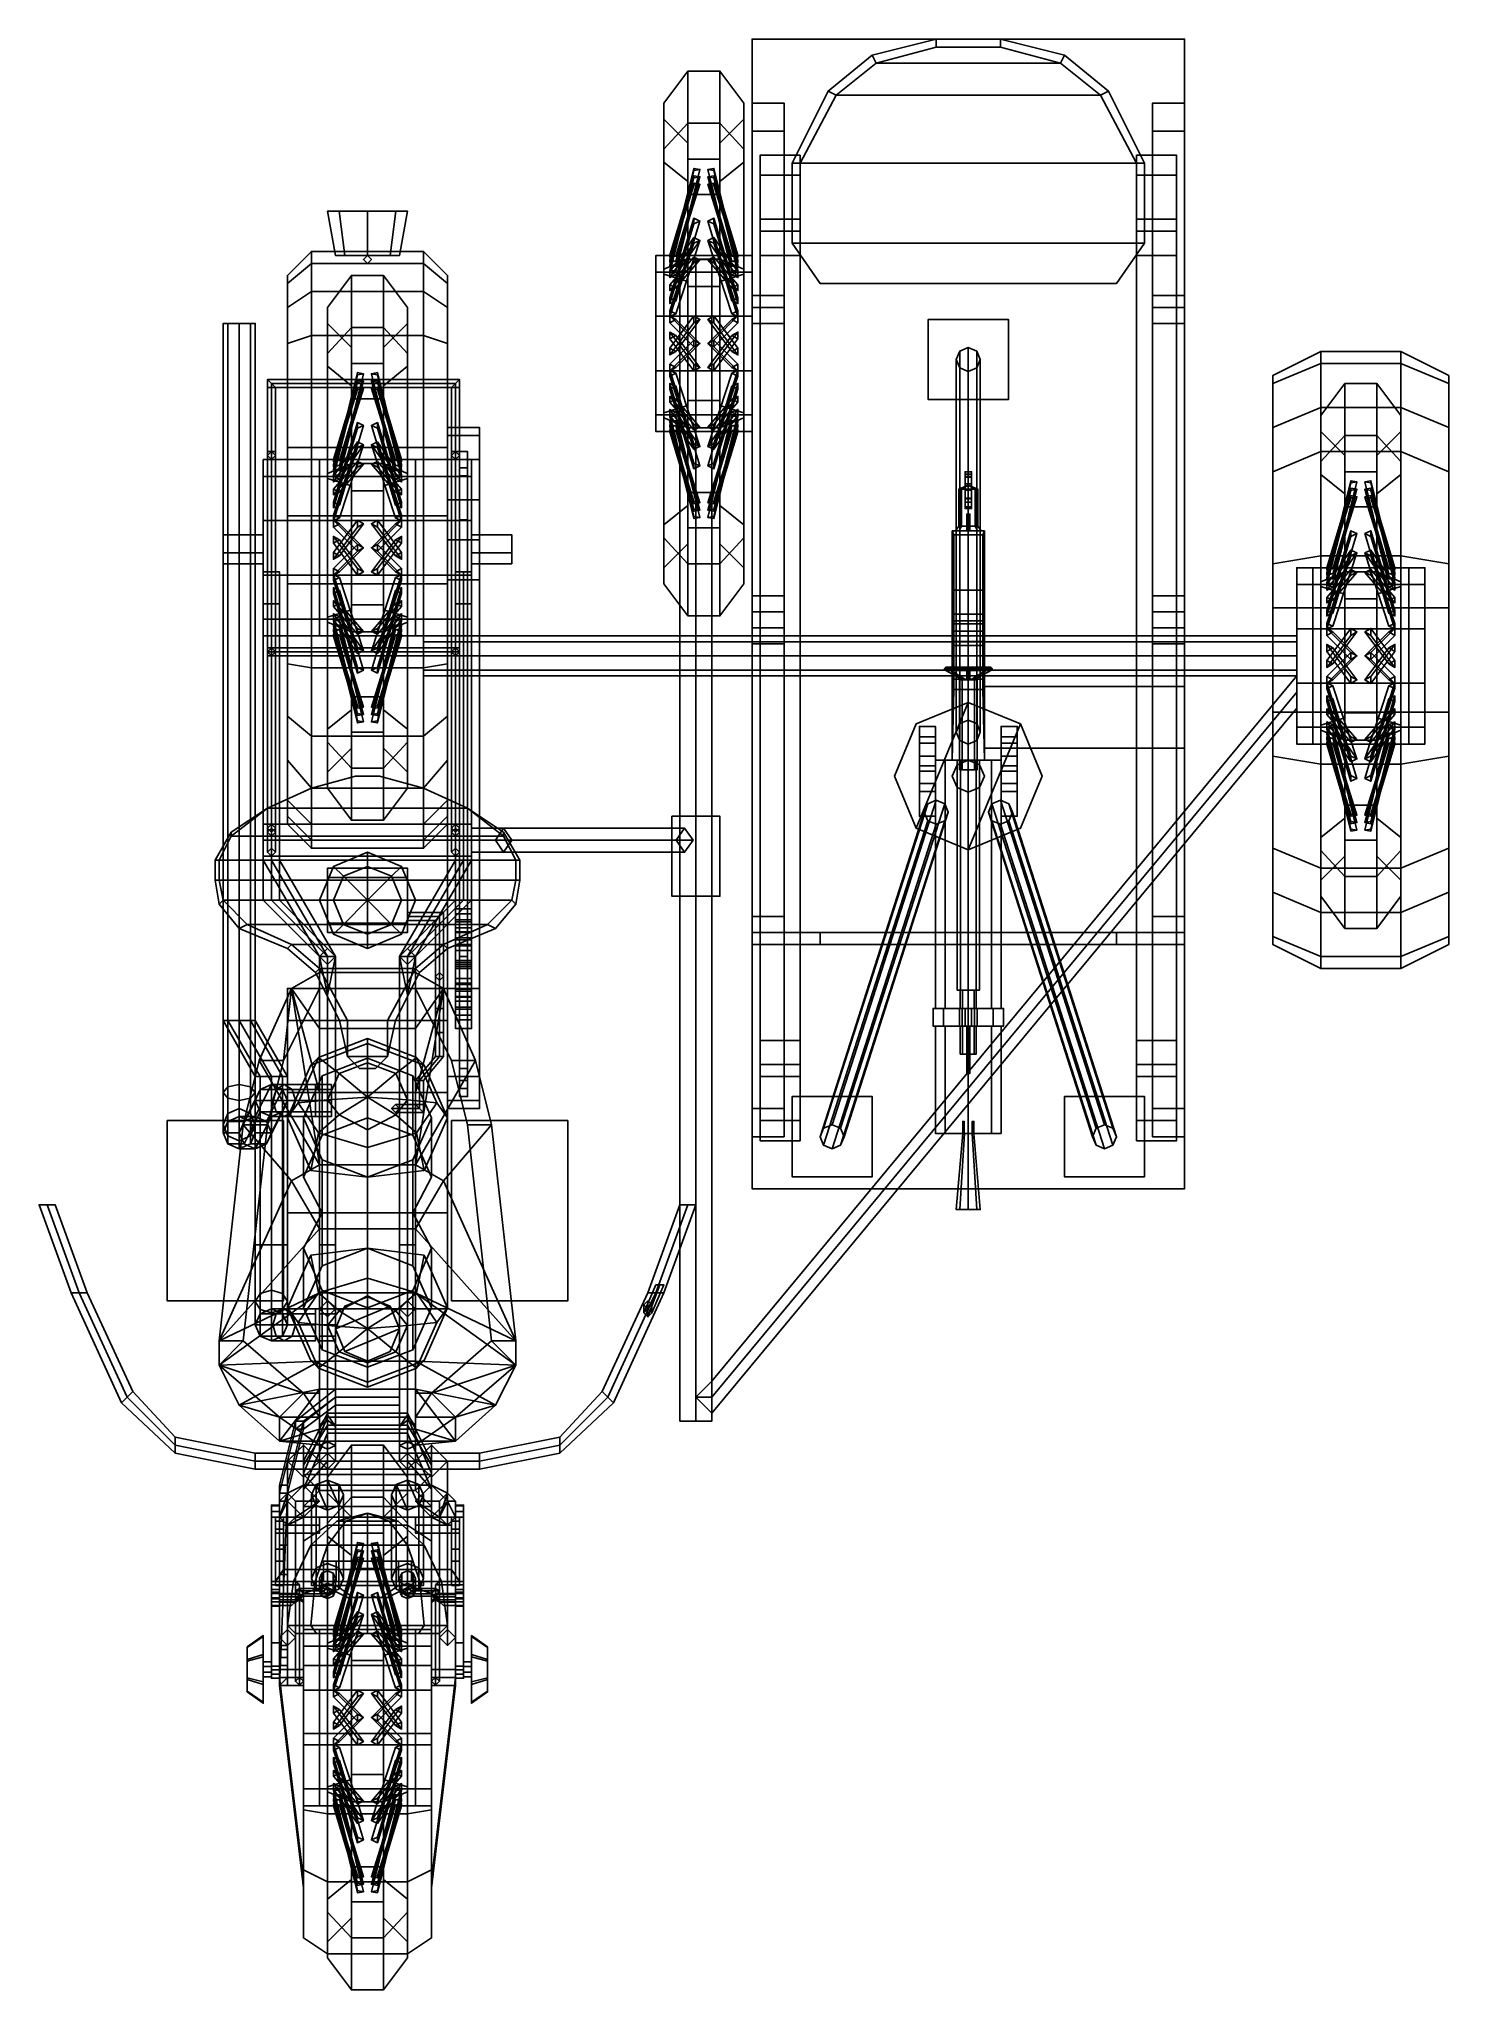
# Model space of a CAD drawing. Header units: millimetres. Extents: x -0.4 to 1.4, y -1.1 to 10.8.
# Drawn here: x -0.41 to 1.35, y -1.07 to 1.365 of the extents above.
import ezdxf

# ---------------------------------------------------------------- set-up
doc = ezdxf.new("R2010")
doc.units = ezdxf.units.MM
for name, color, linetype in [('ammo_box', 2, 'Continuous'), ('chain', 3, 'Continuous'), ('gun', 1, 'Continuous'), ('sidecar', 5, 'Continuous'), ('stand', 3, 'Continuous'), ('turret', 2, 'Continuous'), ('wheels', 2, 'Continuous')]:
    doc.layers.add(name, color=color, linetype=linetype)

msp = doc.modelspace()

# ---------------------------------------------------------------- linework, layer by layer
for points in [[(-0.0354, 1.15, 0.6104), (-0.05, 1.15, 0.575), (-0.04, 1.095, 0.575), (-0.0283, 1.095, 0.6033)], [(-0.05, 1.15, 0.575), (-0.0354, 1.15, 0.5396), (-0.0283, 1.095, 0.5467), (-0.04, 1.095, 0.575)], [(-0.05, 1.15, 0.575), (-0.0354, 1.15, 0.6104), (0, 1.15, 0.625), (-0.0354, 1.15, 0.5396)], [(0, 1.15, 0.625), (-0.0354, 1.15, 0.6104), (-0.0283, 1.095, 0.6033), (0, 1.095, 0.615)], [(-0.0354, 1.15, 0.5396), (0, 1.15, 0.525), (0, 1.095, 0.535), (-0.0283, 1.095, 0.5467)], [(-0.0354, 1.15, 0.5396), (0, 1.15, 0.625), (0.0354, 1.15, 0.6104), (0, 1.15, 0.525)], [(0.0354, 1.15, 0.6104), (0, 1.15, 0.625), (0, 1.095, 0.615), (0.0283, 1.095, 0.6033)], [(0, 1.15, 0.525), (0.0354, 1.15, 0.5396), (0.0283, 1.095, 0.5467), (0, 1.095, 0.535)], [(0, 1.15, 0.525), (0.0354, 1.15, 0.6104), (0.05, 1.15, 0.575), (0.0354, 1.15, 0.5396)], [(0.05, 1.15, 0.575), (0.0354, 1.15, 0.6104), (0.0283, 1.095, 0.6033), (0.04, 1.095, 0.575)], [(0.0354, 1.15, 0.5396), (0.05, 1.15, 0.575), (0.04, 1.095, 0.575), (0.0283, 1.095, 0.5467)], [(-0.07, 1.085, 0.445), (-0.07, 1.1, 0.37), (-0.1, 1.07, 0.37), (-0.1, 1.06, 0.425)], [(-0.07, 1.1, 0.37), (-0.07, 1.1, 0.335), (-0.1, 1.07, 0.335), (-0.1, 1.07, 0.37)], [(-0.07, 1.1, 0.37), (-0.07, 1.085, 0.445), (0.07, 1.085, 0.445), (0.07, 1.1, 0.37)], [(-0.07, 1.1, 0.335), (-0.07, 1.1, 0.37), (0.07, 1.1, 0.37), (0.07, 1.1, 0.335)], [(0.07, 1.1, 0.37), (0.07, 1.085, 0.445), (0.1, 1.06, 0.425), (0.1, 1.07, 0.37)], [(0.07, 1.1, 0.335), (0.07, 1.1, 0.37), (0.1, 1.07, 0.37), (0.1, 1.07, 0.335)], [(-0.07, 1.05, 0.52), (-0.07, 1.085, 0.445), (-0.1, 1.06, 0.425), (-0.1, 1.03, 0.5)], [(-0.07, 1.085, 0.445), (-0.07, 1.05, 0.52), (0.07, 1.05, 0.52), (0.07, 1.085, 0.445)], [(0, 1.095, 0.615), (-0.0283, 1.095, 0.6033), (-0.04, 1.095, 0.575), (0.0283, 1.095, 0.6033)], [(0.0283, 1.095, 0.6033), (-0.04, 1.095, 0.575), (-0.0283, 1.095, 0.5467), (0.04, 1.095, 0.575)], [(0.04, 1.095, 0.575), (-0.0283, 1.095, 0.5467), (0, 1.095, 0.535), (0.0283, 1.095, 0.5467)], [(0, 1.095, 0.39), (-0.005, 1.09, 0.415), (-0.005, 1.09, 0.585), (0, 1.095, 0.585)], [(0, 1.085, 0.585), (0.005, 1.09, 0.585), (0, 1.095, 0.585), (-0.005, 1.09, 0.585)], [(-0.005, 1.09, 0.415), (0, 1.085, 0.445), (0, 1.085, 0.585), (-0.005, 1.09, 0.585)], [(0.005, 1.09, 0.415), (0, 1.095, 0.39), (0, 1.095, 0.585), (0.005, 1.09, 0.585)], [(0, 1.085, 0.445), (0.005, 1.09, 0.415), (0.005, 1.09, 0.585), (0, 1.085, 0.585)], [(0.07, 1.085, 0.445), (0.07, 1.05, 0.52), (0.1, 1.03, 0.5), (0.1, 1.06, 0.425)], [(-0.07, 0.995, 0.595), (-0.07, 1.05, 0.52), (-0.1, 1.03, 0.5), (-0.1, 0.985, 0.56)], [(-0.07, 1.05, 0.52), (-0.07, 0.995, 0.595), (0.07, 0.995, 0.595), (0.07, 1.05, 0.52)], [(0.07, 1.05, 0.52), (0.07, 0.995, 0.595), (0.1, 0.985, 0.56), (0.1, 1.03, 0.5)], [(-0.1, 0.74, 0.375), (-0.1, 1.03, 0.5), (-0.1, 1.0366, 0.4836), (-0.1, 0.755, 0.365)], [(0.1, 0.755, 0.365), (0.1, 1.0366, 0.4836), (0.1, 1.03, 0.5), (0.1, 0.74, 0.375)], [(-0.1741, 1.01, 0.1441), (-0.18, 1.01, 0.13), (-0.18, 0.14, 0.13), (-0.1741, 0.14, 0.1441)], [(-0.18, 1.01, 0.13), (-0.1741, 1.01, 0.1159), (-0.1741, 0.14, 0.1159), (-0.18, 0.14, 0.13)], [(-0.18, 1.01, 0.13), (-0.1741, 1.01, 0.1441), (-0.16, 1.01, 0.15), (-0.1459, 1.01, 0.1441)], [(-0.1741, 1.01, 0.1159), (-0.18, 1.01, 0.13), (-0.1459, 1.01, 0.1441), (-0.14, 1.01, 0.13)], [(-0.16, 1.01, 0.15), (-0.1741, 1.01, 0.1441), (-0.1741, 0.14, 0.1441), (-0.16, 0.14, 0.15)], [(-0.1741, 1.01, 0.1159), (-0.16, 1.01, 0.11), (-0.16, 0.14, 0.11), (-0.1741, 0.14, 0.1159)], [(-0.16, 1.01, 0.11), (-0.1741, 1.01, 0.1159), (-0.14, 1.01, 0.13), (-0.1459, 1.01, 0.1159)], [(-0.1459, 1.01, 0.1441), (-0.16, 1.01, 0.15), (-0.16, 0.14, 0.15), (-0.1459, 0.14, 0.1441)], [(-0.16, 1.01, 0.11), (-0.1459, 1.01, 0.1159), (-0.1459, 0.14, 0.1159), (-0.16, 0.14, 0.11)], [(-0.14, 1.01, 0.13), (-0.1459, 1.01, 0.1441), (-0.1459, 0.14, 0.1441), (-0.14, 0.14, 0.13)], [(-0.1459, 1.01, 0.1159), (-0.14, 1.01, 0.13), (-0.14, 0.14, 0.13), (-0.1459, 0.14, 0.1159)], [(-0.07, 0.94, 0.64), (-0.07, 0.995, 0.595), (-0.1, 0.985, 0.56), (-0.1, 0.94, 0.605)], [(-0.07, 0.995, 0.595), (-0.07, 0.94, 0.64), (0.07, 0.94, 0.64), (0.07, 0.995, 0.595)], [(0.07, 0.995, 0.595), (0.07, 0.94, 0.64), (0.1, 0.94, 0.605), (0.1, 0.985, 0.56)], [(-0.12, 0.935, 0.82), (-0.125, 0.94, 0.815), (-0.125, 0.93, 0.815), (-0.12, 0.93, 0.82)], [(-0.125, 0.94, 0.815), (-0.12, 0.935, 0.81), (-0.12, 0.93, 0.81), (-0.125, 0.93, 0.815)], [(0.11, 0.935, 0.82), (0.115, 0.94, 0.815), (-0.125, 0.94, 0.815), (-0.12, 0.935, 0.82)], [(0.115, 0.94, 0.815), (0.11, 0.935, 0.81), (-0.12, 0.935, 0.81), (-0.125, 0.94, 0.815)], [(-0.12, 0.93, 0.82), (-0.125, 0.93, 0.815), (-0.125, 0.85, 0.775), (-0.12, 0.85, 0.78)], [(-0.125, 0.93, 0.815), (-0.12, 0.93, 0.81), (-0.12, 0.85, 0.77), (-0.125, 0.85, 0.775)], [(-0.115, 0.93, 0.815), (-0.12, 0.935, 0.82), (-0.12, 0.93, 0.82), (-0.115, 0.93, 0.815)], [(-0.12, 0.935, 0.81), (-0.115, 0.93, 0.815), (-0.115, 0.93, 0.815), (-0.12, 0.93, 0.81)], [(0.105, 0.93, 0.815), (0.11, 0.935, 0.82), (-0.12, 0.935, 0.82), (-0.115, 0.93, 0.815)], [(0.11, 0.935, 0.81), (0.105, 0.93, 0.815), (-0.115, 0.93, 0.815), (-0.12, 0.935, 0.81)], [(-0.115, 0.93, 0.815), (-0.12, 0.93, 0.82), (-0.12, 0.85, 0.78), (-0.115, 0.85, 0.775)], [(-0.12, 0.93, 0.81), (-0.115, 0.93, 0.815), (-0.115, 0.85, 0.775), (-0.12, 0.85, 0.77)], [(-0.07, 0.855, 0.685), (-0.07, 0.94, 0.64), (-0.1, 0.94, 0.605), (-0.1, 0.855, 0.655)], [(-0.07, 0.94, 0.64), (-0.07, 0.855, 0.685), (0.07, 0.855, 0.685), (0.07, 0.94, 0.64)], [(0.07, 0.94, 0.64), (0.07, 0.855, 0.685), (0.1, 0.855, 0.655), (0.1, 0.94, 0.605)], [(0.11, 0.935, 0.82), (0.105, 0.93, 0.815), (0.105, 0.93, 0.815), (0.11, 0.93, 0.82)], [(0.105, 0.93, 0.815), (0.11, 0.935, 0.81), (0.11, 0.93, 0.81), (0.105, 0.93, 0.815)], [(0.11, 0.93, 0.82), (0.105, 0.93, 0.815), (0.105, 0.85, 0.775), (0.11, 0.85, 0.78)], [(0.105, 0.93, 0.815), (0.11, 0.93, 0.81), (0.11, 0.85, 0.77), (0.105, 0.85, 0.775)], [(0.115, 0.94, 0.815), (0.11, 0.935, 0.82), (0.11, 0.93, 0.82), (0.115, 0.93, 0.815)], [(0.11, 0.935, 0.81), (0.115, 0.94, 0.815), (0.115, 0.93, 0.815), (0.11, 0.93, 0.81)], [(0.115, 0.93, 0.815), (0.11, 0.93, 0.82), (0.11, 0.85, 0.78), (0.115, 0.85, 0.775)], [(0.11, 0.93, 0.81), (0.115, 0.93, 0.815), (0.115, 0.85, 0.775), (0.11, 0.85, 0.77)], [(0.14, 0.87, 0.39), (0.14, 0.88, 0.34), (0.1, 0.88, 0.34), (0.1, 0.87, 0.39)], [(0.1, 0.87, 0.39), (0.1, 0.88, 0.34), (0.1, 0.84, 0.36), (0.1, 0.81, 0.41)], [(0.14, 0.81, 0.41), (0.14, 0.84, 0.36), (0.14, 0.88, 0.34), (0.14, 0.87, 0.39)], [(-0.07, 0.77, 0.705), (-0.07, 0.855, 0.685), (-0.1, 0.855, 0.655), (-0.1, 0.77, 0.675)], [(-0.07, 0.855, 0.685), (-0.07, 0.77, 0.705), (0.07, 0.77, 0.705), (0.07, 0.855, 0.685)], [(0.07, 0.855, 0.685), (0.07, 0.77, 0.705), (0.1, 0.77, 0.675), (0.1, 0.855, 0.655)], [(0.14, 0.84, 0.43), (0.14, 0.87, 0.39), (0.1, 0.87, 0.39), (0.1, 0.84, 0.43)], [(0.1, 0.84, 0.43), (0.1, 0.87, 0.39), (0.1, 0.81, 0.41), (0.1, 0.76, 0.44)], [(0.14, 0.76, 0.44), (0.14, 0.81, 0.41), (0.14, 0.87, 0.39), (0.14, 0.84, 0.43)], [(-0.06, 0.819, 0.4047), (-0.06, 0.84, 0.34), (-0.13, 0.84, 0.34), (-0.13, 0.819, 0.4047)], [(-0.06, 0.84, 0.34), (-0.06, 0.819, 0.2753), (-0.13, 0.819, 0.2753), (-0.13, 0.84, 0.34)], [(-0.13, 0.819, 0.4047), (-0.13, 0.84, 0.34), (-0.13, 0.7462, 0.3518)], [(-0.13, 0.84, 0.34), (-0.13, 0.819, 0.2753), (-0.13, 0.7462, 0.3282), (-0.13, 0.7462, 0.3518)], [(-0.125, 0.845, 0.775), (-0.12, 0.85, 0.77), (-0.12, 0.85, 0.625), (-0.125, 0.845, 0.625)], [(-0.12, 0.85, 0.78), (-0.125, 0.85, 0.775), (-0.125, 0.84, 0.775), (-0.12, 0.84, 0.78)], [(-0.125, 0.85, 0.775), (-0.12, 0.85, 0.77), (-0.12, 0.84, 0.77), (-0.125, 0.84, 0.775)], [(-0.12, 0.84, 0.77), (-0.125, 0.845, 0.775), (-0.125, 0.845, 0.625), (-0.12, 0.84, 0.625)], [(-0.12, 0.84, 0.78), (-0.125, 0.84, 0.775), (-0.125, 0.605, 0.76), (-0.12, 0.605, 0.765)], [(-0.125, 0.84, 0.775), (-0.12, 0.84, 0.77), (-0.12, 0.605, 0.755), (-0.125, 0.605, 0.76)], [(-0.12, 0.85, 0.77), (-0.115, 0.845, 0.775), (-0.115, 0.845, 0.625), (-0.12, 0.85, 0.625)], [(-0.115, 0.85, 0.775), (-0.12, 0.85, 0.78), (-0.12, 0.84, 0.78), (-0.115, 0.84, 0.775)], [(-0.12, 0.85, 0.77), (-0.115, 0.85, 0.775), (-0.115, 0.84, 0.775), (-0.12, 0.84, 0.77)], [(-0.115, 0.845, 0.775), (-0.12, 0.84, 0.77), (-0.12, 0.84, 0.625), (-0.115, 0.845, 0.625)], [(-0.115, 0.84, 0.775), (-0.12, 0.84, 0.78), (-0.12, 0.605, 0.765), (-0.115, 0.605, 0.76)], [(-0.12, 0.84, 0.77), (-0.115, 0.84, 0.775), (-0.115, 0.605, 0.76), (-0.12, 0.605, 0.755)], [(-0.1, 0.81, 0.62), (-0.1, 0.8149, 0.6644), (-0.1, 0.8296, 0.661), (-0.1, 0.825, 0.615)], [(0.06, 0.84, 0.34), (0.06, 0.819, 0.4047), (0.13, 0.819, 0.4047), (0.13, 0.84, 0.34)], [(0.06, 0.819, 0.2753), (0.06, 0.84, 0.34), (0.13, 0.84, 0.34), (0.13, 0.819, 0.2753)], [(0.14, 0.79, 0.47), (0.14, 0.84, 0.43), (0.1, 0.84, 0.43), (0.1, 0.79, 0.47)], [(0.1, 0.79, 0.47), (0.1, 0.84, 0.43), (0.1, 0.76, 0.44), (0.1, 0.74, 0.48)], [(0.1, 0.825, 0.615), (0.1, 0.8296, 0.661), (0.1, 0.8149, 0.6644), (0.1, 0.81, 0.62)], [(0.105, 0.845, 0.775), (0.11, 0.85, 0.77), (0.11, 0.85, 0.625), (0.105, 0.845, 0.625)], [(0.11, 0.85, 0.78), (0.105, 0.85, 0.775), (0.105, 0.84, 0.775), (0.11, 0.84, 0.78)], [(0.105, 0.85, 0.775), (0.11, 0.85, 0.77), (0.11, 0.84, 0.77), (0.105, 0.84, 0.775)], [(0.11, 0.84, 0.77), (0.105, 0.845, 0.775), (0.105, 0.845, 0.625), (0.11, 0.84, 0.625)], [(0.11, 0.84, 0.78), (0.105, 0.84, 0.775), (0.105, 0.605, 0.76), (0.11, 0.605, 0.765)], [(0.105, 0.84, 0.775), (0.11, 0.84, 0.77), (0.11, 0.605, 0.755), (0.105, 0.605, 0.76)], [(0.11, 0.85, 0.77), (0.115, 0.845, 0.775), (0.115, 0.845, 0.625), (0.11, 0.85, 0.625)], [(0.115, 0.85, 0.775), (0.11, 0.85, 0.78), (0.11, 0.84, 0.78), (0.115, 0.84, 0.775)], [(0.11, 0.85, 0.77), (0.115, 0.85, 0.775), (0.115, 0.84, 0.775), (0.11, 0.84, 0.77)], [(0.115, 0.845, 0.775), (0.11, 0.84, 0.77), (0.11, 0.84, 0.625), (0.115, 0.845, 0.625)], [(0.115, 0.84, 0.775), (0.11, 0.84, 0.78), (0.11, 0.605, 0.765), (0.115, 0.605, 0.76)], [(0.11, 0.84, 0.77), (0.115, 0.84, 0.775), (0.115, 0.605, 0.76), (0.11, 0.605, 0.755)], [(0.13, 0.84, 0.34), (0.13, 0.819, 0.4047), (0.13, 0.7462, 0.3518), (0.13, 0.7462, 0.3282)], [(0.13, 0.819, 0.2753), (0.13, 0.84, 0.34), (0.13, 0.7462, 0.3282)], [(0.14, 0.74, 0.48), (0.14, 0.76, 0.44), (0.14, 0.84, 0.43), (0.14, 0.79, 0.47)], [(-0.06, 0.764, 0.4446), (-0.06, 0.819, 0.4047), (-0.13, 0.819, 0.4047), (-0.13, 0.764, 0.4446)], [(-0.06, 0.819, 0.2753), (-0.06, 0.764, 0.2354), (-0.13, 0.764, 0.2354), (-0.13, 0.819, 0.2753)], [(-0.13, 0.764, 0.4446), (-0.13, 0.819, 0.4047), (-0.13, 0.7462, 0.3518), (-0.13, 0.7238, 0.359)], [(-0.13, 0.819, 0.2753), (-0.13, 0.764, 0.2354), (-0.13, 0.7462, 0.3282)], [(-0.1, 0.735, 0.365), (-0.1, 0.81, 0.62), (-0.1, 0.825, 0.615), (-0.1, 0.755, 0.365)], [(0.06, 0.819, 0.4047), (0.06, 0.764, 0.4446), (0.13, 0.764, 0.4446), (0.13, 0.819, 0.4047)], [(0.06, 0.764, 0.2354), (0.06, 0.819, 0.2753), (0.13, 0.819, 0.2753), (0.13, 0.764, 0.2354)], [(0.1, 0.755, 0.365), (0.1, 0.825, 0.615), (0.1, 0.81, 0.62), (0.1, 0.735, 0.365)], [(0.13, 0.819, 0.4047), (0.13, 0.764, 0.4446), (0.13, 0.7462, 0.3518)], [(0.13, 0.764, 0.2354), (0.13, 0.819, 0.2753), (0.13, 0.7462, 0.3282), (0.13, 0.7238, 0.321)], [(0.14, 0.74, 0.48), (0.14, 0.79, 0.47), (0.1, 0.79, 0.47), (0.1, 0.74, 0.48)], [(-0.06, 0.696, 0.4446), (-0.06, 0.764, 0.4446), (-0.13, 0.764, 0.4446), (-0.13, 0.696, 0.4446)], [(-0.06, 0.764, 0.2354), (-0.06, 0.696, 0.2354), (-0.13, 0.696, 0.2354), (-0.13, 0.764, 0.2354)], [(-0.13, 0.696, 0.4446), (-0.13, 0.764, 0.4446), (-0.13, 0.7238, 0.359)], [(-0.13, 0.764, 0.2354), (-0.13, 0.696, 0.2354), (-0.13, 0.7238, 0.321), (-0.13, 0.7462, 0.3282)], [(-0.07, 0.685, 0.705), (-0.07, 0.77, 0.705), (-0.1, 0.77, 0.675), (-0.1, 0.685, 0.675)], [(-0.07, 0.77, 0.705), (-0.07, 0.685, 0.705), (0.07, 0.685, 0.705), (0.07, 0.77, 0.705)], [(0.06, 0.764, 0.4446), (0.06, 0.696, 0.4446), (0.13, 0.696, 0.4446), (0.13, 0.764, 0.4446)], [(0.06, 0.696, 0.2354), (0.06, 0.764, 0.2354), (0.13, 0.764, 0.2354), (0.13, 0.696, 0.2354)], [(0.07, 0.77, 0.705), (0.07, 0.685, 0.705), (0.1, 0.685, 0.675), (0.1, 0.77, 0.675)], [(0.1, 0.74, 0.48), (0.1, 0.76, 0.44), (0.1, 0.71, 0.44), (0.1, 0.69, 0.48)], [(0.13, 0.764, 0.4446), (0.13, 0.696, 0.4446), (0.13, 0.7238, 0.359), (0.13, 0.7462, 0.3518)], [(0.13, 0.696, 0.2354), (0.13, 0.764, 0.2354), (0.13, 0.7238, 0.321)], [(0.14, 0.69, 0.48), (0.14, 0.71, 0.44), (0.14, 0.76, 0.44), (0.14, 0.74, 0.48)], [(-0.13, 0.7238, 0.359), (-0.13, 0.7462, 0.3518), (-0.18, 0.7462, 0.3518), (-0.18, 0.7238, 0.359)], [(-0.13, 0.7462, 0.3518), (-0.13, 0.7462, 0.3282), (-0.18, 0.7462, 0.3282), (-0.18, 0.7462, 0.3518)], [(-0.13, 0.7462, 0.3282), (-0.13, 0.7238, 0.321), (-0.18, 0.7238, 0.321), (-0.18, 0.7462, 0.3282)], [(-0.18, 0.7238, 0.359), (-0.18, 0.7462, 0.3518), (-0.18, 0.7462, 0.3282), (-0.18, 0.71, 0.34)], [(-0.18, 0.71, 0.34), (-0.18, 0.7462, 0.3282), (-0.18, 0.7238, 0.321)], [(0.14, 0.69, 0.48), (0.14, 0.74, 0.48), (0.1, 0.74, 0.48), (0.1, 0.69, 0.48)], [(0.13, 0.7462, 0.3518), (0.13, 0.7238, 0.359), (0.18, 0.7238, 0.359), (0.18, 0.7462, 0.3518)], [(0.13, 0.7462, 0.3282), (0.13, 0.7462, 0.3518), (0.18, 0.7462, 0.3518), (0.18, 0.7462, 0.3282)], [(0.13, 0.7238, 0.321), (0.13, 0.7462, 0.3282), (0.18, 0.7462, 0.3282), (0.18, 0.7238, 0.321)], [(0.18, 0.71, 0.34), (0.18, 0.7462, 0.3518), (0.18, 0.7238, 0.359)], [(0.18, 0.7238, 0.321), (0.18, 0.7462, 0.3282), (0.18, 0.7462, 0.3518), (0.18, 0.71, 0.34)], [(-0.13, 0.71, 0.34), (-0.13, 0.7238, 0.359), (-0.18, 0.7238, 0.359), (-0.18, 0.71, 0.34)], [(-0.13, 0.7238, 0.321), (-0.13, 0.71, 0.34), (-0.18, 0.71, 0.34), (-0.18, 0.7238, 0.321)], [(-0.13, 0.696, 0.2354), (-0.13, 0.641, 0.2753), (-0.13, 0.7238, 0.321)], [(-0.13, 0.641, 0.2753), (-0.13, 0.62, 0.34), (-0.13, 0.71, 0.34), (-0.13, 0.7238, 0.321)], [(-0.13, 0.641, 0.4047), (-0.13, 0.696, 0.4446), (-0.13, 0.7238, 0.359), (-0.13, 0.71, 0.34)], [(-0.13, 0.62, 0.34), (-0.13, 0.641, 0.4047), (-0.13, 0.71, 0.34)], [(0.1, 0.69, 0.48), (0.1, 0.71, 0.44), (0.1, 0.27, 0.33), (0.1, 0.18, 0.35)], [(0.13, 0.696, 0.4446), (0.13, 0.641, 0.4047), (0.13, 0.7238, 0.359)], [(0.13, 0.641, 0.2753), (0.13, 0.696, 0.2354), (0.13, 0.7238, 0.321), (0.13, 0.71, 0.34)], [(0.13, 0.641, 0.4047), (0.13, 0.62, 0.34), (0.13, 0.71, 0.34), (0.13, 0.7238, 0.359)], [(0.13, 0.7238, 0.359), (0.13, 0.71, 0.34), (0.18, 0.71, 0.34), (0.18, 0.7238, 0.359)], [(0.13, 0.71, 0.34), (0.13, 0.7238, 0.321), (0.18, 0.7238, 0.321), (0.18, 0.71, 0.34)], [(0.14, 0.18, 0.35), (0.14, 0.27, 0.33), (0.14, 0.71, 0.44), (0.14, 0.69, 0.48)], [(-0.12, 0.7, 0.36), (-0.13, 0.7, 0.35), (-0.13, 0.34, 0.55), (-0.12, 0.34, 0.56)], [(-0.13, 0.7, 0.35), (-0.12, 0.7, 0.34), (-0.12, 0.34, 0.54), (-0.13, 0.34, 0.55)], [(-0.12, 0.7, 0.36), (-0.11, 0.7, 0.35), (-0.12, 0.7, 0.34), (-0.13, 0.7, 0.35)], [(-0.06, 0.641, 0.4047), (-0.06, 0.696, 0.4446), (-0.13, 0.696, 0.4446), (-0.13, 0.641, 0.4047)], [(-0.06, 0.696, 0.2354), (-0.06, 0.641, 0.2753), (-0.13, 0.641, 0.2753), (-0.13, 0.696, 0.2354)], [(-0.11, 0.7, 0.35), (-0.12, 0.7, 0.36), (-0.12, 0.34, 0.56), (-0.11, 0.34, 0.55)], [(-0.12, 0.7, 0.34), (-0.11, 0.7, 0.35), (-0.11, 0.34, 0.55), (-0.12, 0.34, 0.54)], [(-0.07, 0.58, 0.68), (-0.07, 0.685, 0.705), (-0.1, 0.685, 0.675), (-0.1, 0.585, 0.65)], [(-0.07, 0.685, 0.705), (-0.07, 0.58, 0.68), (0.07, 0.58, 0.68), (0.07, 0.685, 0.705)], [(0.06, 0.696, 0.4446), (0.06, 0.641, 0.4047), (0.13, 0.641, 0.4047), (0.13, 0.696, 0.4446)], [(0.06, 0.641, 0.2753), (0.06, 0.696, 0.2354), (0.13, 0.696, 0.2354), (0.13, 0.641, 0.2753)], [(0.07, 0.685, 0.705), (0.07, 0.58, 0.68), (0.1, 0.585, 0.65), (0.1, 0.685, 0.675)], [(0.14, 0.18, 0.35), (0.14, 0.69, 0.48), (0.1, 0.69, 0.48), (0.1, 0.18, 0.35)], [(0.12, 0.7, 0.36), (0.11, 0.7, 0.35), (0.11, 0.34, 0.55), (0.12, 0.34, 0.56)], [(0.11, 0.7, 0.35), (0.12, 0.7, 0.34), (0.12, 0.34, 0.54), (0.11, 0.34, 0.55)], [(0.12, 0.7, 0.36), (0.13, 0.7, 0.35), (0.12, 0.7, 0.34), (0.11, 0.7, 0.35)], [(0.13, 0.7, 0.35), (0.12, 0.7, 0.36), (0.12, 0.34, 0.56), (0.13, 0.34, 0.55)], [(0.12, 0.7, 0.34), (0.13, 0.7, 0.35), (0.13, 0.34, 0.55), (0.12, 0.34, 0.54)], [(-0.13, 0.66, 0.3), (-0.12, 0.66, 0.29), (-0.12, 0.29, 0.13), (-0.13, 0.29, 0.14)], [(-0.12, 0.66, 0.31), (-0.13, 0.66, 0.3), (-0.13, 0.29, 0.14), (-0.12, 0.29, 0.15)], [(-0.12, 0.66, 0.31), (-0.11, 0.66, 0.3), (-0.12, 0.66, 0.29), (-0.13, 0.66, 0.3)], [(-0.12, 0.66, 0.29), (-0.11, 0.66, 0.3), (-0.11, 0.29, 0.14), (-0.12, 0.29, 0.13)], [(-0.11, 0.66, 0.3), (-0.12, 0.66, 0.31), (-0.12, 0.29, 0.15), (-0.11, 0.29, 0.14)], [(0.12, 0.66, 0.31), (0.11, 0.66, 0.3), (0.11, 0.29, 0.14), (0.12, 0.29, 0.15)], [(0.11, 0.66, 0.3), (0.12, 0.66, 0.29), (0.12, 0.29, 0.13), (0.11, 0.29, 0.14)], [(0.12, 0.66, 0.31), (0.13, 0.66, 0.3), (0.12, 0.66, 0.29), (0.11, 0.66, 0.3)], [(0.13, 0.66, 0.3), (0.12, 0.66, 0.31), (0.12, 0.29, 0.15), (0.13, 0.29, 0.14)], [(0.12, 0.66, 0.29), (0.13, 0.66, 0.3), (0.13, 0.29, 0.14), (0.12, 0.29, 0.13)], [(-0.06, 0.62, 0.34), (-0.06, 0.641, 0.4047), (-0.13, 0.641, 0.4047), (-0.13, 0.62, 0.34)], [(-0.06, 0.641, 0.2753), (-0.06, 0.62, 0.34), (-0.13, 0.62, 0.34), (-0.13, 0.641, 0.2753)], [(0.06, 0.641, 0.4047), (0.06, 0.62, 0.34), (0.13, 0.62, 0.34), (0.13, 0.641, 0.4047)], [(0.06, 0.62, 0.34), (0.06, 0.641, 0.2753), (0.13, 0.641, 0.2753), (0.13, 0.62, 0.34)], [(-0.12, 0.605, 0.765), (-0.125, 0.6, 0.76), (-0.125, 0.6, 0.895), (-0.12, 0.605, 0.89)], [(-0.12, 0.605, 0.765), (-0.125, 0.605, 0.76), (-0.125, 0.595, 0.76), (-0.12, 0.595, 0.765)], [(-0.125, 0.605, 0.76), (-0.12, 0.605, 0.755), (-0.12, 0.595, 0.755), (-0.125, 0.595, 0.76)], [(0.115, 0.6, 0.895), (0.11, 0.605, 0.89), (-0.12, 0.605, 0.89), (-0.125, 0.6, 0.895)], [(-0.125, 0.6, 0.76), (-0.12, 0.595, 0.765), (-0.12, 0.595, 0.89), (-0.125, 0.6, 0.895)], [(0.11, 0.595, 0.89), (0.115, 0.6, 0.895), (-0.125, 0.6, 0.895), (-0.12, 0.595, 0.89)], [(-0.12, 0.595, 0.765), (-0.125, 0.595, 0.76), (-0.125, 0.375, 0.575), (-0.12, 0.37, 0.58)], [(-0.125, 0.595, 0.76), (-0.12, 0.595, 0.755), (-0.12, 0.38, 0.57), (-0.125, 0.375, 0.575)], [(-0.115, 0.6, 0.76), (-0.12, 0.605, 0.765), (-0.12, 0.605, 0.89), (-0.115, 0.6, 0.885)], [(-0.115, 0.605, 0.76), (-0.12, 0.605, 0.765), (-0.12, 0.595, 0.765), (-0.115, 0.595, 0.76)], [(-0.12, 0.605, 0.755), (-0.115, 0.605, 0.76), (-0.115, 0.595, 0.76), (-0.12, 0.595, 0.755)], [(0.11, 0.605, 0.89), (0.105, 0.6, 0.885), (-0.115, 0.6, 0.885), (-0.12, 0.605, 0.89)], [(-0.12, 0.595, 0.765), (-0.115, 0.6, 0.76), (-0.115, 0.6, 0.885), (-0.12, 0.595, 0.89)], [(0.105, 0.6, 0.885), (0.11, 0.595, 0.89), (-0.12, 0.595, 0.89), (-0.115, 0.6, 0.885)], [(-0.115, 0.595, 0.76), (-0.12, 0.595, 0.765), (-0.12, 0.37, 0.58), (-0.115, 0.375, 0.575)], [(-0.12, 0.595, 0.755), (-0.115, 0.595, 0.76), (-0.115, 0.375, 0.575), (-0.12, 0.38, 0.57)], [(-0.07, 0.495, 0.625), (-0.07, 0.58, 0.68), (-0.1, 0.585, 0.65), (-0.1, 0.52, 0.61)], [(0.07, 0.58, 0.68), (0.07, 0.495, 0.625), (0.1, 0.52, 0.61), (0.1, 0.585, 0.65)], [(0.11, 0.605, 0.765), (0.105, 0.6, 0.76), (0.105, 0.6, 0.885), (0.11, 0.605, 0.89)], [(0.11, 0.605, 0.765), (0.105, 0.605, 0.76), (0.105, 0.595, 0.76), (0.11, 0.595, 0.765)], [(0.105, 0.605, 0.76), (0.11, 0.605, 0.755), (0.11, 0.595, 0.755), (0.105, 0.595, 0.76)], [(0.105, 0.6, 0.76), (0.11, 0.595, 0.765), (0.11, 0.595, 0.89), (0.105, 0.6, 0.885)], [(0.11, 0.595, 0.765), (0.105, 0.595, 0.76), (0.105, 0.375, 0.575), (0.11, 0.37, 0.58)], [(0.105, 0.595, 0.76), (0.11, 0.595, 0.755), (0.11, 0.38, 0.57), (0.105, 0.375, 0.575)], [(0.115, 0.6, 0.76), (0.11, 0.605, 0.765), (0.11, 0.605, 0.89), (0.115, 0.6, 0.895)], [(0.115, 0.605, 0.76), (0.11, 0.605, 0.765), (0.11, 0.595, 0.765), (0.115, 0.595, 0.76)], [(0.11, 0.605, 0.755), (0.115, 0.605, 0.76), (0.115, 0.595, 0.76), (0.11, 0.595, 0.755)], [(0.11, 0.595, 0.765), (0.115, 0.6, 0.76), (0.115, 0.6, 0.895), (0.11, 0.595, 0.89)], [(0.115, 0.595, 0.76), (0.11, 0.595, 0.765), (0.11, 0.37, 0.58), (0.115, 0.375, 0.575)], [(0.11, 0.595, 0.755), (0.115, 0.595, 0.76), (0.115, 0.375, 0.575), (0.11, 0.38, 0.57)], [(-0.07, 0.58, 0.68), (-0.07, 0.495, 0.625), (0.07, 0.495, 0.625), (0.07, 0.58, 0.68)], [(-0.07, 0.43, 0.555), (-0.07, 0.495, 0.625), (-0.1, 0.52, 0.61), (-0.1, 0.465, 0.555)], [(0.07, 0.495, 0.625), (0.07, 0.43, 0.555), (0.1, 0.465, 0.555), (0.1, 0.52, 0.61)], [(-0.07, 0.495, 0.625), (-0.07, 0.43, 0.555), (0.07, 0.43, 0.555), (0.07, 0.495, 0.625)], [(-0.07, 0.385, 0.485), (-0.07, 0.43, 0.555), (-0.1, 0.465, 0.555), (-0.1, 0.415, 0.485)], [(0.07, 0.43, 0.555), (0.07, 0.385, 0.485), (0.1, 0.415, 0.485), (0.1, 0.465, 0.555)], [(-0.015, 0.445, 0.78), (-0.07, 0.43, 0.785), (0.07, 0.43, 0.785), (0.015, 0.445, 0.78)], [(-0.07, 0.43, 0.755), (-0.07, 0.43, 0.785), (-0.015, 0.445, 0.78), (-0.015, 0.445, 0.76)], [(-0.015, 0.445, 0.76), (-0.015, 0.445, 0.78), (0.015, 0.445, 0.78), (0.015, 0.445, 0.76)], [(0.015, 0.445, 0.76), (0.015, 0.445, 0.78), (0.07, 0.43, 0.785), (0.07, 0.43, 0.755)], [(-0.07, 0.43, 0.785), (-0.125, 0.405, 0.785), (0.125, 0.405, 0.785), (0.07, 0.43, 0.785)], [(-0.125, 0.405, 0.75), (-0.125, 0.405, 0.785), (-0.07, 0.43, 0.785), (-0.07, 0.43, 0.755)], [(-0.07, 0.365, 0.41), (-0.07, 0.385, 0.485), (-0.1, 0.415, 0.485), (-0.1, 0.395, 0.41)], [(-0.07, 0.43, 0.555), (-0.07, 0.385, 0.485), (0.07, 0.385, 0.485), (0.07, 0.43, 0.555)], [(0.07, 0.43, 0.755), (0.07, 0.43, 0.785), (0.125, 0.405, 0.785), (0.125, 0.405, 0.75)], [(0.07, 0.385, 0.485), (0.07, 0.365, 0.41), (0.1, 0.395, 0.41), (0.1, 0.415, 0.485)], [(-0.125, 0.405, 0.785), (-0.17, 0.37, 0.78), (0.17, 0.37, 0.78), (0.125, 0.405, 0.785)], [(-0.17, 0.375, 0.745), (-0.17, 0.37, 0.78), (-0.125, 0.405, 0.785), (-0.125, 0.405, 0.75)], [(-0.07, 0.355, 0.355), (-0.07, 0.365, 0.41), (-0.1, 0.395, 0.41), (-0.1, 0.385, 0.355)], [(0.07, 0.365, 0.41), (0.07, 0.355, 0.355), (0.1, 0.385, 0.355), (0.1, 0.395, 0.41)], [(0.125, 0.405, 0.75), (0.125, 0.405, 0.785), (0.17, 0.37, 0.78), (0.17, 0.375, 0.745)], [(-0.19, 0.34, 0.745), (-0.185, 0.34, 0.765), (-0.17, 0.37, 0.78), (-0.17, 0.375, 0.745)], [(-0.17, 0.37, 0.78), (-0.185, 0.34, 0.765), (0.185, 0.34, 0.765), (0.17, 0.37, 0.78)], [(0.13, 0.365, 0.585), (0.13, 0.385, 0.565), (-0.13, 0.385, 0.565), (-0.13, 0.365, 0.585)], [(0.13, 0.385, 0.565), (0.13, 0.365, 0.545), (-0.13, 0.365, 0.545), (-0.13, 0.385, 0.565)], [(-0.13, 0.345, 0.565), (-0.13, 0.365, 0.585), (-0.13, 0.385, 0.565), (-0.13, 0.365, 0.545)], [(-0.12, 0.355, 0.565), (-0.125, 0.35, 0.565), (-0.125, 0.38, 0.75), (-0.12, 0.385, 0.75)], [(-0.125, 0.35, 0.565), (-0.12, 0.345, 0.565), (-0.12, 0.375, 0.745), (-0.125, 0.38, 0.75)], [(-0.115, 0.35, 0.565), (-0.12, 0.355, 0.565), (-0.12, 0.385, 0.75), (-0.115, 0.38, 0.75)], [(-0.12, 0.345, 0.565), (-0.115, 0.35, 0.565), (-0.115, 0.38, 0.75), (-0.12, 0.375, 0.745)], [(-0.07, 0.355, 0.16), (-0.07, 0.355, 0.355), (-0.1, 0.385, 0.355), (-0.1, 0.385, 0.17)], [(-0.07, 0.385, 0.485), (-0.07, 0.365, 0.41), (0.07, 0.365, 0.41), (0.07, 0.385, 0.485)], [(0.07, 0.355, 0.355), (0.07, 0.355, 0.16), (0.1, 0.385, 0.17), (0.1, 0.385, 0.355)], [(0.11, 0.355, 0.565), (0.105, 0.35, 0.565), (0.105, 0.38, 0.75), (0.11, 0.385, 0.75)], [(0.105, 0.35, 0.565), (0.11, 0.345, 0.565), (0.11, 0.375, 0.745), (0.105, 0.38, 0.75)], [(0.115, 0.35, 0.565), (0.11, 0.355, 0.565), (0.11, 0.385, 0.75), (0.115, 0.38, 0.75)], [(0.11, 0.345, 0.565), (0.115, 0.35, 0.565), (0.115, 0.38, 0.75), (0.11, 0.375, 0.745)], [(0.13, 0.365, 0.545), (0.13, 0.385, 0.565), (0.13, 0.365, 0.585), (0.13, 0.345, 0.565)], [(0.17, 0.375, 0.745), (0.17, 0.37, 0.78), (0.185, 0.34, 0.765), (0.19, 0.34, 0.745)], [(0.13, 0.345, 0.565), (0.13, 0.365, 0.585), (-0.13, 0.365, 0.585), (-0.13, 0.345, 0.565)], [(0.13, 0.365, 0.545), (0.13, 0.345, 0.565), (-0.13, 0.345, 0.565), (-0.13, 0.365, 0.545)], [(-0.07, 0.365, 0.41), (-0.07, 0.355, 0.355), (0.07, 0.355, 0.355), (0.07, 0.365, 0.41)], [(-0.07, 0.355, 0.355), (-0.07, 0.355, 0.16), (0.07, 0.355, 0.16), (0.07, 0.355, 0.355)], [(0, 0.3324, 0.41), (0, 0.35, 0.39), (-0.0424, 0.3324, 0.39), (-0.03, 0.32, 0.41)], [(0, 0.35, 0.14), (-0.0424, 0.3324, 0.14), (-0.0424, 0.3324, 0.39), (0, 0.35, 0.39)], [(0.03, 0.32, 0.41), (0.0424, 0.3324, 0.39), (0, 0.35, 0.39), (0, 0.3324, 0.41)], [(0.0424, 0.3324, 0.14), (0, 0.35, 0.14), (0, 0.35, 0.39), (0.0424, 0.3324, 0.39)], [(-0.19, 0.315, 0.735), (-0.185, 0.315, 0.76), (-0.185, 0.34, 0.765), (-0.19, 0.34, 0.745)], [(-0.185, 0.34, 0.765), (-0.185, 0.315, 0.76), (0.185, 0.315, 0.76), (0.185, 0.34, 0.765)], [(-0.13, 0.34, 0.55), (-0.12, 0.34, 0.54), (-0.05, 0.22, 0.6), (-0.06, 0.22, 0.61)], [(-0.12, 0.34, 0.56), (-0.13, 0.34, 0.55), (-0.06, 0.22, 0.61), (-0.05, 0.22, 0.62)], [(-0.12, 0.34, 0.54), (-0.11, 0.34, 0.55), (-0.04, 0.22, 0.61), (-0.05, 0.22, 0.6)], [(-0.11, 0.34, 0.55), (-0.12, 0.34, 0.56), (-0.05, 0.22, 0.62), (-0.04, 0.22, 0.61)], [(-0.03, 0.32, 0.41), (-0.0424, 0.3324, 0.39), (-0.06, 0.29, 0.39), (-0.0424, 0.29, 0.41)], [(-0.0424, 0.3324, 0.14), (-0.06, 0.29, 0.14), (-0.06, 0.29, 0.39), (-0.0424, 0.3324, 0.39)], [(0.05, 0.3183, 0.5333), (0.05, 0.33, 0.505), (-0.05, 0.33, 0.505), (-0.05, 0.3183, 0.5333)], [(0.05, 0.33, 0.505), (0.05, 0.3183, 0.4767), (-0.05, 0.3183, 0.4767), (-0.05, 0.33, 0.505)], [(-0.05, 0.3183, 0.4767), (-0.05, 0.29, 0.465), (-0.05, 0.2617, 0.4767), (-0.05, 0.33, 0.505)], [(-0.05, 0.33, 0.505), (-0.05, 0.2617, 0.4767), (-0.05, 0.25, 0.505), (-0.05, 0.3183, 0.5333)], [(0.05, 0.29, 0.545), (0.05, 0.3183, 0.5333), (-0.05, 0.3183, 0.5333), (-0.05, 0.29, 0.545)], [(0.05, 0.3183, 0.4767), (0.05, 0.29, 0.465), (-0.05, 0.29, 0.465), (-0.05, 0.3183, 0.4767)], [(-0.05, 0.3183, 0.5333), (-0.05, 0.25, 0.505), (-0.05, 0.2617, 0.5333), (-0.05, 0.29, 0.545)], [(0, 0.29, 0.42), (-0.03, 0.32, 0.41), (-0.0424, 0.29, 0.41), (0, 0.29, 0.42)], [(0, 0.29, 0.42), (0, 0.3324, 0.41), (-0.03, 0.32, 0.41), (0, 0.29, 0.42)], [(0, 0.29, 0.42), (0.03, 0.32, 0.41), (0, 0.3324, 0.41), (0, 0.29, 0.42)], [(0, 0.29, 0.42), (0.0424, 0.29, 0.41), (0.03, 0.32, 0.41), (0, 0.29, 0.42)], [(0.0424, 0.29, 0.41), (0.06, 0.29, 0.39), (0.0424, 0.3324, 0.39), (0.03, 0.32, 0.41)], [(0.12, 0.34, 0.56), (0.11, 0.34, 0.55), (0.04, 0.22, 0.61), (0.05, 0.22, 0.62)], [(0.11, 0.34, 0.55), (0.12, 0.34, 0.54), (0.05, 0.22, 0.6), (0.04, 0.22, 0.61)], [(0.06, 0.29, 0.14), (0.0424, 0.3324, 0.14), (0.0424, 0.3324, 0.39), (0.06, 0.29, 0.39)], [(0.13, 0.34, 0.55), (0.12, 0.34, 0.56), (0.05, 0.22, 0.62), (0.06, 0.22, 0.61)], [(0.12, 0.34, 0.54), (0.13, 0.34, 0.55), (0.06, 0.22, 0.61), (0.05, 0.22, 0.6)], [(0.05, 0.2617, 0.5333), (0.05, 0.33, 0.505), (0.05, 0.3183, 0.5333), (0.05, 0.29, 0.545)], [(0.05, 0.25, 0.505), (0.05, 0.3183, 0.4767), (0.05, 0.33, 0.505), (0.05, 0.2617, 0.5333)], [(0.05, 0.2617, 0.4767), (0.05, 0.29, 0.465), (0.05, 0.3183, 0.4767), (0.05, 0.25, 0.505)], [(0.19, 0.34, 0.745), (0.185, 0.34, 0.765), (0.185, 0.315, 0.76), (0.19, 0.315, 0.735)], [(-0.185, 0.285, 0.725), (-0.18, 0.29, 0.76), (-0.185, 0.315, 0.76), (-0.19, 0.315, 0.735)], [(-0.185, 0.315, 0.76), (-0.18, 0.29, 0.76), (0.18, 0.29, 0.76), (0.185, 0.315, 0.76)], [(0.19, 0.315, 0.735), (0.185, 0.315, 0.76), (0.18, 0.29, 0.76), (0.185, 0.285, 0.725)], [(-0.16, 0.255, 0.72), (-0.15, 0.26, 0.76), (-0.18, 0.29, 0.76), (-0.185, 0.285, 0.725)], [(-0.18, 0.29, 0.76), (-0.15, 0.26, 0.76), (0.15, 0.26, 0.76), (0.18, 0.29, 0.76)], [(-0.13, 0.29, 0.14), (-0.12, 0.29, 0.13), (-0.05, 0.22, 0.13), (-0.06, 0.22, 0.14)], [(-0.12, 0.29, 0.15), (-0.13, 0.29, 0.14), (-0.06, 0.22, 0.14), (-0.05, 0.22, 0.15)], [(-0.12, 0.29, 0.13), (-0.11, 0.29, 0.14), (-0.04, 0.22, 0.14), (-0.05, 0.22, 0.13)], [(-0.11, 0.29, 0.14), (-0.12, 0.29, 0.15), (-0.05, 0.22, 0.15), (-0.04, 0.22, 0.14)], [(-0.0424, 0.29, 0.41), (-0.06, 0.29, 0.39), (-0.0424, 0.2476, 0.39), (-0.03, 0.26, 0.41)], [(-0.06, 0.29, 0.14), (-0.0424, 0.2476, 0.14), (-0.0424, 0.2476, 0.39), (-0.06, 0.29, 0.39)], [(0.05, 0.2617, 0.5333), (0.05, 0.29, 0.545), (-0.05, 0.29, 0.545), (-0.05, 0.2617, 0.5333)], [(0.05, 0.29, 0.465), (0.05, 0.2617, 0.4767), (-0.05, 0.2617, 0.4767), (-0.05, 0.29, 0.465)], [(0, 0.29, 0.42), (-0.0424, 0.29, 0.41), (-0.03, 0.26, 0.41), (0, 0.29, 0.42)], [(0, 0.29, 0.42), (-0.03, 0.26, 0.41), (0, 0.2476, 0.41), (0, 0.29, 0.42)], [(0, 0.29, 0.42), (0, 0.2476, 0.41), (0.03, 0.26, 0.41), (0, 0.29, 0.42)], [(0, 0.29, 0.42), (0.03, 0.26, 0.41), (0.0424, 0.29, 0.41), (0, 0.29, 0.42)], [(0.03, 0.26, 0.41), (0.0424, 0.2476, 0.39), (0.06, 0.29, 0.39), (0.0424, 0.29, 0.41)], [(0.12, 0.29, 0.15), (0.11, 0.29, 0.14), (0.04, 0.22, 0.14), (0.05, 0.22, 0.15)], [(0.11, 0.29, 0.14), (0.12, 0.29, 0.13), (0.05, 0.22, 0.13), (0.04, 0.22, 0.14)], [(0.0424, 0.2476, 0.14), (0.06, 0.29, 0.14), (0.06, 0.29, 0.39), (0.0424, 0.2476, 0.39)], [(0.13, 0.29, 0.14), (0.12, 0.29, 0.15), (0.05, 0.22, 0.15), (0.06, 0.22, 0.14)], [(0.12, 0.29, 0.13), (0.13, 0.29, 0.14), (0.06, 0.22, 0.14), (0.05, 0.22, 0.13)], [(0.09, 0.27, 0.51), (0.095, 0.275, 0.505), (0.05, 0.275, 0.505), (0.05, 0.27, 0.51)], [(0.095, 0.275, 0.505), (0.09, 0.27, 0.5), (0.05, 0.27, 0.5), (0.05, 0.275, 0.505)], [(0.085, 0.265, 0.505), (0.09, 0.27, 0.51), (0.05, 0.27, 0.51), (0.05, 0.265, 0.505)], [(0.09, 0.27, 0.5), (0.085, 0.265, 0.505), (0.05, 0.265, 0.505), (0.05, 0.27, 0.5)], [(0.09, 0.27, 0.51), (0.085, 0.265, 0.505), (0.085, 0.235, 0.505), (0.09, 0.235, 0.51)], [(0.085, 0.265, 0.505), (0.09, 0.27, 0.5), (0.09, 0.235, 0.5), (0.085, 0.235, 0.505)], [(0.095, 0.275, 0.505), (0.09, 0.27, 0.51), (0.09, 0.235, 0.51), (0.095, 0.235, 0.505)], [(0.09, 0.27, 0.5), (0.095, 0.275, 0.505), (0.095, 0.235, 0.505), (0.09, 0.235, 0.5)], [(0.1, 0.28, 0.32), (0.1, 0.26, 0.31), (0.1, 0.24, 0.31), (0.1, 0.22, 0.32)], [(0.1, 0.27, 0.33), (0.1, 0.28, 0.32), (0.1, 0.22, 0.32), (0.1, 0.18, 0.35)], [(0.14, 0.22, 0.32), (0.14, 0.24, 0.31), (0.14, 0.26, 0.31), (0.14, 0.28, 0.32)], [(0.14, 0.18, 0.35), (0.14, 0.22, 0.32), (0.14, 0.28, 0.32), (0.14, 0.27, 0.33)], [(0.185, 0.285, 0.725), (0.18, 0.29, 0.76), (0.15, 0.26, 0.76), (0.16, 0.255, 0.72)], [(-0.1, 0.23, 0.725), (-0.095, 0.235, 0.76), (-0.15, 0.26, 0.76), (-0.16, 0.255, 0.72)], [(-0.15, 0.26, 0.76), (-0.095, 0.235, 0.76), (0.095, 0.235, 0.76), (0.15, 0.26, 0.76)], [(0.05, 0.25, 0.505), (0.05, 0.2617, 0.5333), (-0.05, 0.2617, 0.5333), (-0.05, 0.25, 0.505)], [(0.05, 0.2617, 0.4767), (0.05, 0.25, 0.505), (-0.05, 0.25, 0.505), (-0.05, 0.2617, 0.4767)], [(-0.03, 0.26, 0.41), (-0.0424, 0.2476, 0.39), (0, 0.23, 0.39), (0, 0.2476, 0.41)], [(-0.0424, 0.2476, 0.14), (0, 0.23, 0.14), (0, 0.23, 0.39), (-0.0424, 0.2476, 0.39)], [(0, 0.2476, 0.41), (0, 0.23, 0.39), (0.0424, 0.2476, 0.39), (0.03, 0.26, 0.41)], [(0, 0.23, 0.14), (0.0424, 0.2476, 0.14), (0.0424, 0.2476, 0.39), (0, 0.23, 0.39)], [(0.16, 0.255, 0.72), (0.15, 0.26, 0.76), (0.095, 0.235, 0.76), (0.1, 0.23, 0.725)], [(-0.065, 0.2, 0.735), (-0.06, 0.205, 0.765), (-0.095, 0.235, 0.76), (-0.1, 0.23, 0.725)], [(-0.095, 0.235, 0.76), (-0.06, 0.205, 0.765), (0.06, 0.205, 0.765), (0.095, 0.235, 0.76)], [(-0.05, 0.23, 0.15), (-0.06, 0.22, 0.14), (-0.06, 0.22, 0.61), (-0.05, 0.23, 0.6)], [(-0.06, 0.22, 0.14), (-0.05, 0.22, 0.13), (-0.05, -0.14, 0.13), (-0.06, -0.14, 0.14)], [(-0.05, 0.22, 0.15), (-0.06, 0.22, 0.14), (-0.06, -0.14, 0.14), (-0.05, -0.14, 0.15)], [(-0.05, 0.22, 0.62), (-0.06, 0.22, 0.61), (-0.06, -0.3906, 0.8636), (-0.05, -0.3952, 0.8756)], [(-0.06, 0.22, 0.61), (-0.05, 0.22, 0.6), (-0.05, -0.3859, 0.8517), (-0.06, -0.3906, 0.8636)], [(-0.05, 0.1719, 0.62), (-0.06, 0.22, 0.61), (-0.06, -0.3667, 0.61), (-0.05, -0.3589, 0.62)], [(-0.06, 0.22, 0.61), (-0.05, 0.22, 0.6), (-0.05, -0.3522, 0.6), (-0.06, -0.3667, 0.61)], [(-0.06, 0.22, 0.14), (-0.05, 0.21, 0.15), (-0.05, 0.21, 0.6), (-0.06, 0.22, 0.61)], [(-0.04, 0.22, 0.14), (-0.05, 0.23, 0.15), (-0.05, 0.23, 0.6), (-0.04, 0.22, 0.61)], [(-0.05, 0.22, 0.13), (-0.04, 0.22, 0.14), (-0.04, -0.14, 0.14), (-0.05, -0.14, 0.13)], [(-0.04, 0.22, 0.14), (-0.05, 0.22, 0.15), (-0.05, -0.14, 0.15), (-0.04, -0.14, 0.14)], [(-0.04, 0.22, 0.61), (-0.05, 0.22, 0.62), (-0.05, -0.3952, 0.8756), (-0.04, -0.3906, 0.8636)], [(-0.05, 0.22, 0.6), (-0.04, 0.22, 0.61), (-0.04, -0.3906, 0.8636), (-0.05, -0.3859, 0.8517)], [(-0.04, 0.22, 0.61), (-0.05, 0.1719, 0.62), (-0.05, -0.3589, 0.62), (-0.04, -0.3667, 0.61)], [(-0.05, 0.22, 0.6), (-0.04, 0.22, 0.61), (-0.04, -0.3667, 0.61), (-0.05, -0.3522, 0.6)], [(-0.05, 0.21, 0.15), (-0.04, 0.22, 0.14), (-0.04, 0.22, 0.61), (-0.05, 0.21, 0.6)], [(0.05, 0.23, 0.15), (0.04, 0.22, 0.14), (0.04, 0.22, 0.61), (0.05, 0.23, 0.6)], [(0.05, 0.22, 0.62), (0.04, 0.22, 0.61), (0.04, -0.3906, 0.8636), (0.05, -0.3952, 0.8756)], [(0.04, 0.22, 0.61), (0.05, 0.22, 0.6), (0.05, -0.3859, 0.8517), (0.04, -0.3906, 0.8636)], [(0.05, 0.1719, 0.62), (0.04, 0.22, 0.61), (0.04, -0.3667, 0.61), (0.05, -0.3589, 0.62)], [(0.04, 0.22, 0.61), (0.05, 0.22, 0.6), (0.05, -0.3522, 0.6), (0.04, -0.3667, 0.61)], [(0.05, 0.22, 0.15), (0.04, 0.22, 0.14), (0.04, -0.14, 0.14), (0.05, -0.14, 0.15)], [(0.04, 0.22, 0.14), (0.05, 0.22, 0.13), (0.05, -0.14, 0.13), (0.04, -0.14, 0.14)], [(0.04, 0.22, 0.14), (0.05, 0.21, 0.15), (0.05, 0.21, 0.6), (0.04, 0.22, 0.61)], [(0.06, 0.22, 0.14), (0.05, 0.23, 0.15), (0.05, 0.23, 0.6), (0.06, 0.22, 0.61)], [(0.06, 0.22, 0.61), (0.05, 0.22, 0.62), (0.05, -0.3952, 0.8756), (0.06, -0.3906, 0.8636)], [(0.05, 0.22, 0.6), (0.06, 0.22, 0.61), (0.06, -0.3906, 0.8636), (0.05, -0.3859, 0.8517)], [(0.06, 0.22, 0.61), (0.05, 0.1719, 0.62), (0.05, -0.3589, 0.62), (0.06, -0.3667, 0.61)], [(0.05, 0.22, 0.6), (0.06, 0.22, 0.61), (0.06, -0.3667, 0.61), (0.05, -0.3522, 0.6)], [(0.06, 0.22, 0.14), (0.05, 0.22, 0.15), (0.05, -0.14, 0.15), (0.06, -0.14, 0.14)], [(0.05, 0.22, 0.13), (0.06, 0.22, 0.14), (0.06, -0.14, 0.14), (0.05, -0.14, 0.13)], [(0.05, 0.21, 0.15), (0.06, 0.22, 0.14), (0.06, 0.22, 0.61), (0.05, 0.21, 0.6)], [(0.1, 0.23, 0.725), (0.095, 0.235, 0.76), (0.06, 0.205, 0.765), (0.065, 0.2, 0.735)], [(0.09, 0.235, 0.51), (0.085, 0.235, 0.505), (0.085, 0.195, 0.535), (0.09, 0.2, 0.535)], [(0.085, 0.235, 0.505), (0.09, 0.235, 0.5), (0.09, 0.19, 0.535), (0.085, 0.195, 0.535)], [(0.095, 0.235, 0.505), (0.09, 0.235, 0.51), (0.09, 0.2, 0.535), (0.095, 0.195, 0.535)], [(0.09, 0.235, 0.5), (0.095, 0.235, 0.505), (0.095, 0.195, 0.535), (0.09, 0.19, 0.535)], [(0.1, 0.18, 0.35), (0.1, 0.22, 0.32), (0.1, 0.18, 0.32), (0.1, 0.18, 0.35)], [(0.14, 0.18, 0.35), (0.14, 0.18, 0.32), (0.14, 0.22, 0.32), (0.14, 0.18, 0.35)], [(-0.035, 0.14, 0.74), (-0.025, 0.14, 0.765), (-0.06, 0.205, 0.765), (-0.065, 0.2, 0.735)], [(-0.06, 0.205, 0.765), (-0.025, 0.14, 0.765), (0.025, 0.14, 0.765), (0.06, 0.205, 0.765)], [(0.065, 0.2, 0.735), (0.06, 0.205, 0.765), (0.025, 0.14, 0.765), (0.035, 0.14, 0.74)], [(0.09, 0.2, 0.535), (0.085, 0.195, 0.535), (0.085, 0.155, 0.595), (0.09, 0.155, 0.6)], [(0.085, 0.195, 0.535), (0.09, 0.19, 0.535), (0.09, 0.155, 0.59), (0.085, 0.155, 0.595)], [(0.095, 0.195, 0.535), (0.09, 0.2, 0.535), (0.09, 0.155, 0.6), (0.095, 0.155, 0.595)], [(0.09, 0.19, 0.535), (0.095, 0.195, 0.535), (0.095, 0.155, 0.595), (0.09, 0.155, 0.59)], [(-0.1, 0.14, 0.31), (0.1, 0.14, 0.31), (0.1, 0.18, 0.25), (-0.1, 0.18, 0.25)], [(-0.1, 0.18, 0.25), (0.1, 0.18, 0.25), (0.1, 0.18, 0.2), (-0.1, 0.18, 0.2)], [(-0.1, 0.18, 0.2), (0.1, 0.18, 0.2), (0.1, 0.14, 0.14), (-0.1, 0.14, 0.14)], [(-0.1, 0.18, 0.25), (-0.1, -0.22, 0.18), (-0.1, 0.05, 0.31), (-0.1, 0.14, 0.31)], [(-0.1, 0.18, 0.2), (-0.1, 0.14, 0.14), (-0.1, 0.05, 0.14), (-0.1, 0.18, 0.25)], [(-0.1, 0.18, 0.25), (-0.1, 0.05, 0.14), (-0.1, -0.22, 0.18), (-0.1, 0.18, 0.25)], [(0.1, 0.05, 0.31), (0.1, -0.22, 0.18), (0.1, 0.18, 0.25), (0.1, 0.14, 0.31)], [(0.1, 0.05, 0.14), (0.1, 0.14, 0.14), (0.1, 0.18, 0.2), (0.1, 0.18, 0.25)], [(0.1, -0.22, 0.18), (0.1, 0.05, 0.14), (0.1, 0.18, 0.25)], [(0.14, 0.07, 0.3), (0.14, 0.18, 0.35), (0.1, 0.18, 0.35), (0.1, 0.07, 0.3)], [(0.1, 0.18, 0.35), (0.1, 0.18, 0.32), (0.1, 0.152, 0.292), (0.1, 0.14, 0.31)], [(0.1, 0.18, 0.35), (0.1, 0.18, 0.35), (0.1, 0.14, 0.31), (0.1, 0.092, 0.31)], [(0.14, 0.07, 0.3), (0.14, 0.15, 0.29), (0.14, 0.18, 0.32), (0.14, 0.18, 0.35)], [(0.09, 0.125, 0.59), (0.085, 0.125, 0.595), (0.085, 0.155, 0.595), (0.09, 0.155, 0.59)], [(0.085, 0.125, 0.595), (0.09, 0.125, 0.6), (0.09, 0.155, 0.6), (0.085, 0.155, 0.595)], [(0.095, 0.125, 0.595), (0.09, 0.125, 0.59), (0.09, 0.155, 0.59), (0.095, 0.155, 0.595)], [(0.09, 0.125, 0.6), (0.095, 0.125, 0.595), (0.095, 0.155, 0.595), (0.09, 0.155, 0.6)], [(0.14, 0.04, 0.28), (0.14, 0.03, 0.25), (0.14, 0.16, 0.24), (0.14, 0.15, 0.26)], [(0.14, 0.03, 0.25), (0.14, 0.03, 0.23), (0.14, 0.16, 0.23), (0.14, 0.16, 0.24)], [(0.14, 0.03, 0.23), (0.14, 0.04, 0.2), (0.14, 0.14, 0.19), (0.14, 0.16, 0.23)], [(0.14, 0.07, 0.3), (0.14, 0.04, 0.28), (0.14, 0.15, 0.26), (0.14, 0.15, 0.29)], [(-0.1741, 0.14, 0.1441), (-0.18, 0.14, 0.13), (-0.18, 0.05, 0.16), (-0.1741, 0.0571, 0.1722)], [(-0.18, 0.14, 0.13), (-0.1741, 0.14, 0.1159), (-0.1741, 0.0429, 0.1478), (-0.18, 0.05, 0.16)], [(-0.1741, 0.14, 0.1441), (-0.18, 0.14, 0.13), (-0.14, 0.07, 0.13), (-0.1341, 0.07, 0.1441)], [(-0.18, 0.14, 0.13), (-0.1741, 0.14, 0.1159), (-0.1341, 0.07, 0.1159), (-0.14, 0.07, 0.13)], [(-0.16, 0.14, 0.15), (-0.1741, 0.14, 0.1441), (-0.1741, 0.0571, 0.1722), (-0.16, 0.06, 0.1773)], [(-0.1741, 0.14, 0.1159), (-0.16, 0.14, 0.11), (-0.16, 0.04, 0.1427), (-0.1741, 0.0429, 0.1478)], [(-0.16, 0.14, 0.15), (-0.1741, 0.14, 0.1441), (-0.1341, 0.07, 0.1441), (-0.12, 0.07, 0.15)], [(-0.1741, 0.14, 0.1159), (-0.16, 0.14, 0.11), (-0.12, 0.07, 0.11), (-0.1341, 0.07, 0.1159)], [(-0.1459, 0.14, 0.1441), (-0.16, 0.14, 0.15), (-0.16, 0.06, 0.1773), (-0.1459, 0.0571, 0.1722)], [(-0.16, 0.14, 0.11), (-0.1459, 0.14, 0.1159), (-0.1459, 0.0429, 0.1478), (-0.16, 0.04, 0.1427)], [(-0.1459, 0.14, 0.1441), (-0.16, 0.14, 0.15), (-0.12, 0.07, 0.15), (-0.1059, 0.07, 0.1441)], [(-0.16, 0.14, 0.11), (-0.1459, 0.14, 0.1159), (-0.1059, 0.07, 0.1159), (-0.12, 0.07, 0.11)], [(-0.14, 0.14, 0.13), (-0.1459, 0.14, 0.1441), (-0.1459, 0.0571, 0.1722), (-0.14, 0.05, 0.16)], [(-0.1459, 0.14, 0.1159), (-0.14, 0.14, 0.13), (-0.14, 0.05, 0.16), (-0.1459, 0.0429, 0.1478)], [(-0.14, 0.14, 0.13), (-0.1459, 0.14, 0.1441), (-0.1059, 0.07, 0.1441), (-0.1, 0.07, 0.13)], [(-0.1459, 0.14, 0.1159), (-0.14, 0.14, 0.13), (-0.1, 0.07, 0.13), (-0.1059, 0.07, 0.1159)], [(-0.1, 0.05, 0.31), (0.1, 0.05, 0.31), (0.1, 0.14, 0.31), (-0.1, 0.14, 0.31)], [(-0.1, 0.14, 0.14), (0.1, 0.14, 0.14), (0.1, 0.05, 0.14), (-0.1, 0.05, 0.14)], [(-0.025, 0.095, 0.74), (-0.025, 0.095, 0.76), (-0.025, 0.14, 0.765), (-0.035, 0.14, 0.74)], [(-0.025, 0.14, 0.765), (-0.025, 0.095, 0.76), (0.025, 0.095, 0.76), (0.025, 0.14, 0.765)], [(0.035, 0.14, 0.74), (0.025, 0.14, 0.765), (0.025, 0.095, 0.76), (0.025, 0.095, 0.74)], [(0.09, 0.095, 0.58), (0.085, 0.095, 0.585), (0.085, 0.125, 0.595), (0.09, 0.125, 0.59)], [(0.085, 0.095, 0.585), (0.09, 0.095, 0.59), (0.09, 0.125, 0.6), (0.085, 0.125, 0.595)], [(0.095, 0.095, 0.585), (0.09, 0.095, 0.58), (0.09, 0.125, 0.59), (0.095, 0.125, 0.595)], [(0.09, 0.095, 0.59), (0.095, 0.095, 0.585), (0.095, 0.125, 0.595), (0.09, 0.125, 0.6)], [(0.14, 0.04, 0.2), (0.14, 0.07, 0.18), (0.14, 0.1, 0.18), (0.14, 0.14, 0.19)], [(0, 0.1175, 0.5203), (0, 0.1114, 0.4689), (-0.0707, 0.0842, 0.4797), (-0.0612, 0.094, 0.5297)], [(0, 0.0873, 0.5431), (0, 0.1175, 0.5203), (-0.0612, 0.094, 0.5297), (-0.0354, 0.0737, 0.5486)], [(0.0354, 0.0737, 0.5486), (0.0612, 0.094, 0.5297), (0, 0.1175, 0.5203), (0, 0.0873, 0.5431)], [(0.0612, 0.094, 0.5297), (0.0707, 0.0842, 0.4797), (0, 0.1114, 0.4689), (0, 0.1175, 0.5203)], [(-0.0612, 0.094, 0.5297), (-0.0707, 0.0842, 0.4797), (-0.1, 0.0186, 0.506), (-0.0866, 0.0371, 0.5524)], [(-0.0354, 0.0737, 0.5486), (-0.0612, 0.094, 0.5297), (-0.0866, 0.0371, 0.5524), (-0.05, 0.0408, 0.5617)], [(0, 0.0186, 0.2906), (-0.0566, -0.0032, 0.2993), (-0.0566, 0.0711, 0.485), (0, 0.0928, 0.4763)], [(0, 0.0445, 0.571), (-0.0354, 0.0737, 0.5486), (-0.05, 0.0408, 0.5617), (0, 0.0445, 0.571)], [(0, 0.0445, 0.571), (0, 0.0873, 0.5431), (-0.0354, 0.0737, 0.5486), (0, 0.0445, 0.571)], [(-0.025, 0.095, 0.76), (-0.01, 0.08, 0.76), (0.01, 0.08, 0.76), (0.025, 0.095, 0.76)], [(-0.01, 0.08, 0.76), (-0.01, 0.08, 0.76), (-0.025, 0.095, 0.76), (-0.025, 0.095, 0.74)], [(0.0566, -0.0032, 0.2993), (0, 0.0186, 0.2906), (0, 0.0928, 0.4763), (0.0566, 0.0711, 0.485)], [(0, 0.0445, 0.571), (0.0354, 0.0737, 0.5486), (0, 0.0873, 0.5431), (0, 0.0445, 0.571)], [(0, 0.0445, 0.571), (0.05, 0.0408, 0.5617), (0.0354, 0.0737, 0.5486), (0, 0.0445, 0.571)], [(0.025, 0.095, 0.74), (0.025, 0.095, 0.76), (0.01, 0.08, 0.76)], [(0.05, 0.0408, 0.5617), (0.0866, 0.0371, 0.5524), (0.0612, 0.094, 0.5297), (0.0354, 0.0737, 0.5486)], [(0.065, 0.065, 0.58), (0.06, 0.065, 0.585), (0.085, 0.095, 0.585), (0.09, 0.095, 0.58)], [(0.06, 0.065, 0.585), (0.065, 0.065, 0.59), (0.09, 0.095, 0.59), (0.085, 0.095, 0.585)], [(0.0866, 0.0371, 0.5524), (0.1, 0.0186, 0.506), (0.0707, 0.0842, 0.4797), (0.0612, 0.094, 0.5297)], [(0.07, 0.065, 0.585), (0.065, 0.065, 0.58), (0.09, 0.095, 0.58), (0.095, 0.095, 0.585)], [(0.065, 0.065, 0.59), (0.07, 0.065, 0.585), (0.095, 0.095, 0.585), (0.09, 0.095, 0.59)], [(-0.1741, 0.0571, 0.1722), (-0.18, 0.05, 0.16), (-0.18, 0.01, 0.22), (-0.1741, 0.0241, 0.22)], [(-0.18, 0.05, 0.16), (-0.1741, 0.0429, 0.1478), (-0.1741, -0.0041, 0.22), (-0.18, 0.01, 0.22)], [(-0.16, 0.06, 0.1773), (-0.1741, 0.0571, 0.1722), (-0.1741, 0.0241, 0.22), (-0.16, 0.03, 0.22)], [(-0.1459, 0.0571, 0.1722), (-0.16, 0.06, 0.1773), (-0.16, 0.03, 0.22), (-0.1459, 0.0241, 0.22)], [(-0.1541, 0.0141, 0.3), (-0.16, 0, 0.3), (-0.14, 0.04, 0.38), (-0.1341, 0.0541, 0.38)], [(-0.14, 0.02, 0.3), (-0.1541, 0.0141, 0.3), (-0.1341, 0.0541, 0.38), (-0.12, 0.06, 0.38)], [(-0.14, 0.05, 0.16), (-0.1459, 0.0571, 0.1722), (-0.1459, 0.0241, 0.22), (-0.14, 0.01, 0.22)], [(-0.1459, 0.0429, 0.1478), (-0.14, 0.05, 0.16), (-0.14, 0.01, 0.22), (-0.1459, -0.0041, 0.22)], [(-0.1341, 0.07, 0.1441), (-0.14, 0.07, 0.13), (-0.14, -0.14, 0.13), (-0.1341, -0.14, 0.1441)], [(-0.14, 0.07, 0.13), (-0.1341, 0.07, 0.1159), (-0.1341, -0.14, 0.1159), (-0.14, -0.14, 0.13)], [(-0.1259, 0.0141, 0.3), (-0.14, 0.02, 0.3), (-0.12, 0.06, 0.38), (-0.1059, 0.0541, 0.38)], [(-0.1341, 0.0541, 0.38), (-0.14, 0.04, 0.38), (-0.118, 0.04, 0.433), (-0.1139, 0.0541, 0.4289)], [(-0.12, 0.07, 0.15), (-0.1341, 0.07, 0.1441), (-0.1341, -0.14, 0.1441), (-0.12, -0.14, 0.15)], [(-0.1341, 0.07, 0.1159), (-0.12, 0.07, 0.11), (-0.12, -0.14, 0.11), (-0.1341, -0.14, 0.1159)], [(-0.12, 0.06, 0.38), (-0.1341, 0.0541, 0.38), (-0.1139, 0.0541, 0.4289), (-0.1039, 0.06, 0.4189)], [(-0.12, 0, 0.3), (-0.1259, 0.0141, 0.3), (-0.1059, 0.0541, 0.38), (-0.1, 0.04, 0.38)], [(-0.1059, 0.07, 0.1441), (-0.12, 0.07, 0.15), (-0.12, -0.14, 0.15), (-0.1059, -0.14, 0.1441)], [(-0.12, 0.07, 0.11), (-0.1059, 0.07, 0.1159), (-0.1059, -0.14, 0.1159), (-0.12, -0.14, 0.11)], [(-0.1059, 0.0541, 0.38), (-0.12, 0.06, 0.38), (-0.1039, 0.06, 0.4189), (-0.0939, 0.0541, 0.4089)], [(-0.1139, 0.0541, 0.4289), (-0.118, 0.04, 0.433), (-0.065, 0.04, 0.455), (-0.065, 0.0541, 0.4491)], [(-0.1039, 0.06, 0.4189), (-0.1139, 0.0541, 0.4289), (-0.065, 0.0541, 0.4491), (-0.065, 0.06, 0.435)], [(-0.1, 0.07, 0.13), (-0.1059, 0.07, 0.1441), (-0.1059, -0.14, 0.1441), (-0.1, -0.14, 0.13)], [(-0.1059, 0.07, 0.1159), (-0.1, 0.07, 0.13), (-0.1, -0.14, 0.13), (-0.1059, -0.14, 0.1159)], [(-0.1, 0.04, 0.38), (-0.1059, 0.0541, 0.38), (-0.0939, 0.0541, 0.4089), (-0.0897, 0.04, 0.4047)], [(-0.0939, 0.0541, 0.4089), (-0.1039, 0.06, 0.4189), (-0.065, 0.06, 0.435), (-0.065, 0.0541, 0.4209)], [(-0.1, -0.1, 0.37), (0.1, -0.1, 0.37), (0.1, 0.05, 0.31), (-0.1, 0.05, 0.31)], [(-0.1, 0.05, 0.14), (0.1, 0.05, 0.14), (0.1, -0.22, 0.18), (-0.1, -0.22, 0.18)], [(-0.1, -0.22, 0.18), (-0.1, -0.22, 0.32), (-0.1, -0.1, 0.37), (-0.1, 0.05, 0.31)], [(-0.0897, 0.04, 0.4047), (-0.0939, 0.0541, 0.4089), (-0.065, 0.0541, 0.4209), (-0.065, 0.04, 0.415)], [(-0.0566, -0.0032, 0.2993), (-0.08, -0.0557, 0.3203), (-0.08, 0.0186, 0.506), (-0.0566, 0.0711, 0.485)], [(-0.045, 0.0541, 0.4491), (-0.045, 0.06, 0.435), (-0.065, 0.06, 0.435), (-0.065, 0.0541, 0.4491)], [(-0.045, 0.06, 0.435), (-0.045, 0.0541, 0.4209), (-0.065, 0.0541, 0.4209), (-0.065, 0.06, 0.435)], [(-0.045, 0.04, 0.455), (-0.045, 0.0541, 0.4491), (-0.065, 0.0541, 0.4491), (-0.065, 0.04, 0.455)], [(-0.045, 0.0541, 0.4209), (-0.045, 0.04, 0.415), (-0.065, 0.04, 0.415), (-0.065, 0.0541, 0.4209)], [(0.08, -0.0557, 0.3203), (0.0566, -0.0032, 0.2993), (0.0566, 0.0711, 0.485), (0.08, 0.0186, 0.506)], [(0.065, 0.035, 0.59), (0.06, 0.035, 0.595), (0.06, 0.065, 0.585), (0.065, 0.065, 0.58)], [(0.06, 0.035, 0.595), (0.065, 0.035, 0.6), (0.065, 0.065, 0.59), (0.06, 0.065, 0.585)], [(0.07, 0.035, 0.595), (0.065, 0.035, 0.59), (0.065, 0.065, 0.58), (0.07, 0.065, 0.585)], [(0.065, 0.035, 0.6), (0.07, 0.035, 0.595), (0.07, 0.065, 0.585), (0.065, 0.065, 0.59)], [(0.14, 0.04, 0.28), (0.14, 0.07, 0.3), (0.1, 0.07, 0.3), (0.1, 0.04, 0.28)], [(0.1, -0.1, 0.37), (0.1, -0.22, 0.32), (0.1, -0.22, 0.18), (0.1, 0.05, 0.31)], [(-0.1741, 0.0429, 0.1478), (-0.16, 0.04, 0.1427), (-0.16, -0.01, 0.22), (-0.1741, -0.0041, 0.22)], [(-0.16, 0.03, 0.22), (-0.1741, 0.0241, 0.22), (-0.1741, 0.0141, 0.27), (-0.16, 0.02, 0.27)], [(-0.16, 0.04, 0.1427), (-0.1459, 0.0429, 0.1478), (-0.1459, -0.0041, 0.22), (-0.16, -0.01, 0.22)], [(-0.16, 0, 0.3), (-0.1541, -0.0141, 0.3), (-0.1341, 0.0259, 0.38), (-0.14, 0.04, 0.38)], [(-0.1459, 0.0241, 0.22), (-0.16, 0.03, 0.22), (-0.16, 0.02, 0.27), (-0.1459, 0.0141, 0.27)], [(-0.1541, -0.0141, 0.3), (-0.14, -0.02, 0.3), (-0.12, 0.02, 0.38), (-0.1341, 0.0259, 0.38)], [(-0.14, 0.04, 0.38), (-0.1341, 0.0259, 0.38), (-0.1139, 0.0259, 0.4289), (-0.118, 0.04, 0.433)], [(-0.14, -0.02, 0.3), (-0.1259, -0.0141, 0.3), (-0.1059, 0.0259, 0.38), (-0.12, 0.02, 0.38)], [(-0.1341, 0.0259, 0.38), (-0.12, 0.02, 0.38), (-0.1039, 0.02, 0.4189), (-0.1139, 0.0259, 0.4289)], [(-0.1259, -0.0141, 0.3), (-0.12, 0, 0.3), (-0.1, 0.04, 0.38), (-0.1059, 0.0259, 0.38)], [(-0.12, 0.02, 0.38), (-0.1059, 0.0259, 0.38), (-0.0939, 0.0259, 0.4089), (-0.1039, 0.02, 0.4189)], [(-0.118, 0.04, 0.433), (-0.1139, 0.0259, 0.4289), (-0.065, 0.0259, 0.4491), (-0.065, 0.04, 0.455)], [(-0.1139, 0.0259, 0.4289), (-0.1039, 0.02, 0.4189), (-0.065, 0.02, 0.435), (-0.065, 0.0259, 0.4491)], [(-0.1059, 0.0259, 0.38), (-0.1, 0.04, 0.38), (-0.0897, 0.04, 0.4047), (-0.0939, 0.0259, 0.4089)], [(-0.1039, 0.02, 0.4189), (-0.0939, 0.0259, 0.4089), (-0.065, 0.0259, 0.4209), (-0.065, 0.02, 0.435)], [(-0.0866, 0.0371, 0.5524), (-0.1, 0.0186, 0.506), (-0.0707, -0.0471, 0.5322), (-0.0612, 0, 0.5673)], [(-0.0939, 0.0259, 0.4089), (-0.0897, 0.04, 0.4047), (-0.065, 0.04, 0.415), (-0.065, 0.0259, 0.4209)], [(-0.05, 0.0408, 0.5617), (-0.0866, 0.0371, 0.5524), (-0.0612, 0, 0.5673), (-0.0354, 0.0223, 0.5691)], [(-0.045, 0.0259, 0.4491), (-0.045, 0.04, 0.455), (-0.065, 0.04, 0.455), (-0.065, 0.0259, 0.4491)], [(-0.045, 0.04, 0.415), (-0.045, 0.0259, 0.4209), (-0.065, 0.0259, 0.4209), (-0.065, 0.04, 0.415)], [(-0.045, 0.02, 0.435), (-0.045, 0.0259, 0.4491), (-0.065, 0.0259, 0.4491), (-0.065, 0.02, 0.435)], [(-0.045, 0.0259, 0.4209), (-0.045, 0.02, 0.435), (-0.065, 0.02, 0.435), (-0.065, 0.0259, 0.4209)], [(0, 0.0445, 0.571), (-0.05, 0.0408, 0.5617), (-0.0354, 0.0223, 0.5691), (0, 0.0445, 0.571)], [(0, 0.0445, 0.571), (-0.0354, 0.0223, 0.5691), (0, 0.0037, 0.5766), (0, 0.0445, 0.571)], [(0, 0.0445, 0.571), (0, 0.0037, 0.5766), (0.0354, 0.0223, 0.5691), (0, 0.0445, 0.571)], [(0, 0.0445, 0.571), (0.0354, 0.0223, 0.5691), (0.05, 0.0408, 0.5617), (0, 0.0445, 0.571)], [(0.065, 0.03, 0.6), (0.06, 0.035, 0.595), (0.035, 0.035, 0.595), (0.03, 0.03, 0.6)], [(0.03, 0.03, 0.6), (0.035, 0.035, 0.595), (0.035, 0.035, 0.56), (0.03, 0.03, 0.56)], [(0.07, 0.025, 0.595), (0.065, 0.03, 0.6), (0.03, 0.03, 0.6), (0.035, 0.025, 0.595)], [(0.035, 0.025, 0.595), (0.03, 0.03, 0.6), (0.03, 0.03, 0.56), (0.035, 0.025, 0.56)], [(0.06, 0.035, 0.595), (0.065, 0.03, 0.59), (0.04, 0.03, 0.59), (0.035, 0.035, 0.595)], [(0.035, 0.035, 0.595), (0.04, 0.03, 0.59), (0.04, 0.03, 0.56), (0.035, 0.035, 0.56)], [(0.065, 0.03, 0.59), (0.07, 0.025, 0.595), (0.035, 0.025, 0.595), (0.04, 0.03, 0.59)], [(0.04, 0.03, 0.59), (0.035, 0.025, 0.595), (0.035, 0.025, 0.56), (0.04, 0.03, 0.56)], [(0.0354, 0.0223, 0.5691), (0.0612, 0, 0.5673), (0.0866, 0.0371, 0.5524), (0.05, 0.0408, 0.5617)], [(0.065, 0.03, 0.59), (0.06, 0.035, 0.595), (0.06, 0.035, 0.595), (0.065, 0.035, 0.59)], [(0.06, 0.035, 0.595), (0.065, 0.03, 0.6), (0.065, 0.035, 0.6), (0.06, 0.035, 0.595)], [(0.0612, 0, 0.5673), (0.0707, -0.0471, 0.5322), (0.1, 0.0186, 0.506), (0.0866, 0.0371, 0.5524)], [(0.07, 0.025, 0.595), (0.065, 0.03, 0.59), (0.065, 0.035, 0.59), (0.07, 0.035, 0.595)], [(0.065, 0.03, 0.6), (0.07, 0.025, 0.595), (0.07, 0.035, 0.595), (0.065, 0.035, 0.6)], [(0.14, 0.03, 0.25), (0.14, 0.04, 0.28), (0.1, 0.04, 0.28), (0.1, 0.03, 0.25)], [(0.14, 0.04, 0.2), (0.14, 0.03, 0.23), (0.1, 0.03, 0.23), (0.1, 0.04, 0.2)], [(0.14, 0.03, 0.23), (0.14, 0.03, 0.25), (0.1, 0.03, 0.25), (0.1, 0.03, 0.23)], [(-0.25, 0.015, 0.145), (-0.25, -0.21, 0.17), (-0.25, -0.21, 0.18), (-0.25, 0.015, 0.155)], [(-0.105, 0.015, 0.155), (-0.105, 0.015, 0.145), (-0.25, 0.015, 0.145), (-0.25, 0.015, 0.155)], [(-0.105, 0.015, 0.145), (-0.105, -0.21, 0.17), (-0.25, -0.21, 0.17), (-0.25, 0.015, 0.145)], [(-0.25, 0.015, 0.155), (-0.25, -0.21, 0.18), (-0.105, -0.21, 0.18), (-0.105, 0.015, 0.155)], [(-0.1741, 0.0241, 0.22), (-0.18, 0.01, 0.22), (-0.18, 0, 0.27), (-0.1741, 0.0141, 0.27)], [(-0.1741, 0.0141, 0.27), (-0.18, 0, 0.27), (-0.16, 0, 0.3), (-0.1541, 0.0141, 0.3)], [(-0.18, 0.01, 0.22), (-0.1741, -0.0041, 0.22), (-0.1741, -0.0141, 0.27), (-0.18, 0, 0.27)], [(-0.18, 0, 0.27), (-0.1741, -0.0141, 0.27), (-0.1541, -0.0141, 0.3), (-0.16, 0, 0.3)], [(-0.16, 0.02, 0.27), (-0.1741, 0.0141, 0.27), (-0.1541, 0.0141, 0.3), (-0.14, 0.02, 0.3)], [(-0.1459, 0.0141, 0.27), (-0.16, 0.02, 0.27), (-0.14, 0.02, 0.3), (-0.1259, 0.0141, 0.3)], [(-0.14, 0.01, 0.22), (-0.1459, 0.0241, 0.22), (-0.1459, 0.0141, 0.27), (-0.14, 0, 0.27)], [(-0.14, 0, 0.27), (-0.1459, 0.0141, 0.27), (-0.1259, 0.0141, 0.3), (-0.12, 0, 0.3)], [(-0.1459, -0.0041, 0.22), (-0.14, 0.01, 0.22), (-0.14, 0, 0.27), (-0.1459, -0.0141, 0.27)], [(-0.1459, -0.0141, 0.27), (-0.14, 0, 0.27), (-0.12, 0, 0.3), (-0.1259, -0.0141, 0.3)], [(-0.105, -0.21, 0.18), (-0.105, -0.21, 0.17), (-0.105, 0.015, 0.145), (-0.105, 0.015, 0.155)], [(-0.08, -0.0557, 0.3203), (-0.0566, -0.1, 0.3619), (-0.0566, -0.034, 0.527), (-0.08, 0.0186, 0.506)], [(-0.0354, 0.0223, 0.5691), (-0.0612, 0, 0.5673), (0, -0.0186, 0.5747), (0, 0.0037, 0.5766)], [(0, 0.0037, 0.5766), (0, -0.0186, 0.5747), (0.0612, 0, 0.5673), (0.0354, 0.0223, 0.5691)], [(0.0566, -0.1, 0.3619), (0.08, -0.0557, 0.3203), (0.08, 0.0186, 0.506), (0.0566, -0.034, 0.527)], [(0.105, 0.015, 0.155), (0.105, -0.21, 0.18), (0.25, -0.21, 0.18), (0.25, 0.015, 0.155)], [(0.25, 0.015, 0.145), (0.25, -0.21, 0.17), (0.105, -0.21, 0.17), (0.105, 0.015, 0.145)], [(0.105, 0.015, 0.145), (0.105, -0.21, 0.17), (0.105, -0.21, 0.18), (0.105, 0.015, 0.155)], [(0.25, 0.015, 0.155), (0.25, 0.015, 0.145), (0.105, 0.015, 0.145), (0.105, 0.015, 0.155)], [(0.25, -0.21, 0.18), (0.25, -0.21, 0.17), (0.25, 0.015, 0.145), (0.25, 0.015, 0.155)], [(-0.1741, -0.0041, 0.22), (-0.16, -0.01, 0.22), (-0.16, -0.02, 0.27), (-0.1741, -0.0141, 0.27)], [(-0.1741, -0.0141, 0.27), (-0.16, -0.02, 0.27), (-0.14, -0.02, 0.3), (-0.1541, -0.0141, 0.3)], [(-0.16, -0.01, 0.22), (-0.1459, -0.0041, 0.22), (-0.1459, -0.0141, 0.27), (-0.16, -0.02, 0.27)], [(-0.16, -0.02, 0.27), (-0.1459, -0.0141, 0.27), (-0.1259, -0.0141, 0.3), (-0.14, -0.02, 0.3)], [(-0.0612, 0, 0.5673), (-0.0707, -0.0471, 0.5322), (0, -0.0557, 0.5357), (0, -0.0186, 0.5747)], [(0, -0.0186, 0.5747), (0, -0.0557, 0.5357), (0.0707, -0.0471, 0.5322), (0.0612, 0, 0.5673)], [(-0.0566, -0.1, 0.3619), (0, -0.1, 0.425), (0, -0.0557, 0.5357), (-0.0566, -0.034, 0.527)], [(0, -0.1, 0.425), (0.0566, -0.1, 0.3619), (0.0566, -0.034, 0.527), (0, -0.0557, 0.5357)], [(-0.4, -0.09, 0.92), (-0.41, -0.09, 0.91), (-0.37, -0.2, 0.96), (-0.36, -0.2, 0.97)], [(-0.41, -0.09, 0.91), (-0.4, -0.09, 0.9), (-0.36, -0.2, 0.95), (-0.37, -0.2, 0.96)], [(-0.39, -0.09, 0.91), (-0.4, -0.09, 0.9), (-0.41, -0.09, 0.91), (-0.4, -0.09, 0.92)], [(-0.39, -0.09, 0.91), (-0.4, -0.09, 0.92), (-0.36, -0.2, 0.97), (-0.35, -0.2, 0.96)], [(-0.4, -0.09, 0.9), (-0.39, -0.09, 0.91), (-0.35, -0.2, 0.96), (-0.36, -0.2, 0.95)], [(0.4, -0.09, 0.92), (0.39, -0.09, 0.91), (0.35, -0.2, 0.96), (0.36, -0.2, 0.97)], [(0.39, -0.09, 0.91), (0.4, -0.09, 0.9), (0.36, -0.2, 0.95), (0.35, -0.2, 0.96)], [(0.41, -0.09, 0.91), (0.4, -0.09, 0.92), (0.36, -0.2, 0.97), (0.37, -0.2, 0.96)], [(0.4, -0.09, 0.9), (0.41, -0.09, 0.91), (0.37, -0.2, 0.96), (0.36, -0.2, 0.95)], [(0.41, -0.09, 0.91), (0.4, -0.09, 0.9), (0.39, -0.09, 0.91), (0.4, -0.09, 0.92)], [(-0.1, -0.22, 0.32), (0.1, -0.22, 0.32), (0.1, -0.1, 0.37), (-0.1, -0.1, 0.37)], [(-0.0566, -0.1, 0.3619), (-0.08, -0.1443, 0.3203), (-0.08, -0.2186, 0.506), (-0.0566, -0.166, 0.527)], [(0, -0.1, 0.425), (-0.0566, -0.1, 0.3619), (-0.0566, -0.166, 0.527), (0, -0.1443, 0.5357)], [(0.0566, -0.1, 0.3619), (0, -0.1, 0.425), (0, -0.1443, 0.5357), (0.0566, -0.166, 0.527)], [(0.08, -0.1443, 0.3203), (0.0566, -0.1, 0.3619), (0.0566, -0.166, 0.527), (0.08, -0.2186, 0.506)], [(-0.14, -0.2107, 0.1593), (-0.1341, -0.2007, 0.1693), (-0.1341, -0.14, 0.1441), (-0.14, -0.14, 0.13)], [(-0.1341, -0.2207, 0.1493), (-0.14, -0.2107, 0.1593), (-0.14, -0.14, 0.13), (-0.1341, -0.14, 0.1159)], [(-0.1341, -0.2007, 0.1693), (-0.12, -0.1966, 0.1734), (-0.12, -0.14, 0.15), (-0.1341, -0.14, 0.1441)], [(-0.12, -0.2249, 0.1451), (-0.1341, -0.2207, 0.1493), (-0.1341, -0.14, 0.1159), (-0.12, -0.14, 0.11)], [(-0.12, -0.1966, 0.1734), (-0.1059, -0.2007, 0.1693), (-0.1059, -0.14, 0.1441), (-0.12, -0.14, 0.15)], [(-0.1059, -0.2207, 0.1493), (-0.12, -0.2249, 0.1451), (-0.12, -0.14, 0.11), (-0.1059, -0.14, 0.1159)], [(-0.1059, -0.2007, 0.1693), (-0.1, -0.2107, 0.1593), (-0.1, -0.14, 0.13), (-0.1059, -0.14, 0.1441)], [(-0.1, -0.2107, 0.1593), (-0.1059, -0.2207, 0.1493), (-0.1059, -0.14, 0.1159), (-0.1, -0.14, 0.13)], [(-0.08, -0.1443, 0.3203), (-0.0566, -0.1968, 0.2993), (-0.0566, -0.2711, 0.485), (-0.08, -0.2186, 0.506)], [(0, -0.1814, 0.5747), (0, -0.1443, 0.5357), (-0.0707, -0.1529, 0.5322), (-0.0612, -0.2, 0.5673)], [(0.0612, -0.2, 0.5673), (0.0707, -0.1529, 0.5322), (0, -0.1443, 0.5357), (0, -0.1814, 0.5747)], [(0.0566, -0.1968, 0.2993), (0.08, -0.1443, 0.3203), (0.08, -0.2186, 0.506), (0.0566, -0.2711, 0.485)], [(-0.0612, -0.2, 0.5673), (-0.0707, -0.1529, 0.5322), (-0.1, -0.2186, 0.506), (-0.0866, -0.2371, 0.5524)], [(0.0866, -0.2371, 0.5524), (0.1, -0.2186, 0.506), (0.0707, -0.1529, 0.5322), (0.0612, -0.2, 0.5673)], [(0, -0.2037, 0.5766), (0, -0.1814, 0.5747), (-0.0612, -0.2, 0.5673), (-0.0354, -0.2223, 0.5691)], [(0.0354, -0.2223, 0.5691), (0.0612, -0.2, 0.5673), (0, -0.1814, 0.5747), (0, -0.2037, 0.5766)], [(0.365, -0.19, 0.895), (0.36, -0.19, 0.89), (0.345, -0.225, 0.94), (0.35, -0.22, 0.94)], [(0.36, -0.19, 0.89), (0.365, -0.19, 0.885), (0.35, -0.23, 0.94), (0.345, -0.225, 0.94)], [(0.37, -0.19, 0.89), (0.365, -0.19, 0.895), (0.35, -0.22, 0.94), (0.355, -0.225, 0.94)], [(0.365, -0.19, 0.885), (0.37, -0.19, 0.89), (0.355, -0.225, 0.94), (0.35, -0.23, 0.94)], [(0.37, -0.19, 0.89), (0.365, -0.19, 0.885), (0.36, -0.19, 0.89), (0.365, -0.19, 0.895)], [(-0.36, -0.2, 0.97), (-0.37, -0.2, 0.96), (-0.3071, -0.3371, 1.01), (-0.3, -0.33, 1.02)], [(-0.37, -0.2, 0.96), (-0.36, -0.2, 0.95), (-0.3, -0.33, 1), (-0.3071, -0.3371, 1.01)], [(-0.35, -0.2, 0.96), (-0.36, -0.2, 0.97), (-0.3, -0.33, 1.02), (-0.2929, -0.3229, 1.01)], [(-0.36, -0.2, 0.95), (-0.35, -0.2, 0.96), (-0.2929, -0.3229, 1.01), (-0.3, -0.33, 1)], [(-0.25, -0.21, 0.18), (-0.25, -0.21, 0.17), (-0.105, -0.21, 0.17), (-0.105, -0.21, 0.18)], [(-0.14, -0.24, 0.23), (-0.1341, -0.2259, 0.23), (-0.1341, -0.2007, 0.1693), (-0.14, -0.2107, 0.1593)], [(-0.1341, -0.2541, 0.23), (-0.14, -0.24, 0.23), (-0.14, -0.2107, 0.1593), (-0.1341, -0.2207, 0.1493)], [(-0.1341, -0.2259, 0.23), (-0.12, -0.22, 0.23), (-0.12, -0.1966, 0.1734), (-0.1341, -0.2007, 0.1693)], [(-0.12, -0.22, 0.23), (-0.1059, -0.2259, 0.23), (-0.1059, -0.2007, 0.1693), (-0.12, -0.1966, 0.1734)], [(-0.1059, -0.2259, 0.23), (-0.1, -0.24, 0.23), (-0.1, -0.2107, 0.1593), (-0.1059, -0.2007, 0.1693)], [(-0.1, -0.24, 0.23), (-0.1059, -0.2541, 0.23), (-0.1059, -0.2207, 0.1493), (-0.1, -0.2107, 0.1593)], [(-0.0866, -0.2371, 0.5524), (-0.1, -0.2186, 0.506), (-0.0707, -0.2842, 0.4797), (-0.0612, -0.294, 0.5297)], [(-0.0354, -0.2223, 0.5691), (-0.0612, -0.2, 0.5673), (-0.0866, -0.2371, 0.5524), (-0.05, -0.2408, 0.5617)], [(-0.05, -0.21, 0.18), (-0.06, -0.22, 0.17), (-0.06, -0.41, 0.74), (-0.05, -0.4, 0.7414)], [(-0.0566, -0.1968, 0.2993), (0, -0.2186, 0.2906), (0, -0.2928, 0.4763), (-0.0566, -0.2711, 0.485)], [(-0.04, -0.22, 0.17), (-0.05, -0.21, 0.18), (-0.05, -0.4, 0.7414), (-0.04, -0.41, 0.74)], [(0, -0.2445, 0.571), (0, -0.2037, 0.5766), (-0.0354, -0.2223, 0.5691), (0, -0.2445, 0.571)], [(0, -0.2186, 0.2906), (0.0566, -0.1968, 0.2993), (0.0566, -0.2711, 0.485), (0, -0.2928, 0.4763)], [(0, -0.2445, 0.571), (0.0354, -0.2223, 0.5691), (0, -0.2037, 0.5766), (0, -0.2445, 0.571)], [(0.05, -0.2408, 0.5617), (0.0866, -0.2371, 0.5524), (0.0612, -0.2, 0.5673), (0.0354, -0.2223, 0.5691)], [(0.05, -0.21, 0.18), (0.04, -0.22, 0.17), (0.04, -0.41, 0.74), (0.05, -0.4, 0.7414)], [(0.06, -0.22, 0.17), (0.05, -0.21, 0.18), (0.05, -0.4, 0.7414), (0.06, -0.41, 0.74)], [(0.0612, -0.294, 0.5297), (0.0707, -0.2842, 0.4797), (0.1, -0.2186, 0.506), (0.0866, -0.2371, 0.5524)], [(0.105, -0.21, 0.18), (0.105, -0.21, 0.17), (0.25, -0.21, 0.17), (0.25, -0.21, 0.18)], [(0.36, -0.2, 0.97), (0.35, -0.2, 0.96), (0.2929, -0.3229, 1.01), (0.3, -0.33, 1.02)], [(0.35, -0.2, 0.96), (0.36, -0.2, 0.95), (0.3, -0.33, 1), (0.2929, -0.3229, 1.01)], [(0.37, -0.2, 0.96), (0.36, -0.2, 0.97), (0.3, -0.33, 1.02), (0.3071, -0.3371, 1.01)], [(0.36, -0.2, 0.95), (0.37, -0.2, 0.96), (0.3071, -0.3371, 1.01), (0.3, -0.33, 1)], [(0.35, -0.22, 0.94), (0.345, -0.225, 0.94), (0.345, -0.215, 0.965), (0.35, -0.21, 0.965)], [(0.345, -0.225, 0.94), (0.35, -0.23, 0.94), (0.35, -0.22, 0.965), (0.345, -0.215, 0.965)], [(0.355, -0.225, 0.94), (0.35, -0.22, 0.94), (0.35, -0.21, 0.965), (0.355, -0.215, 0.965)], [(0.35, -0.23, 0.94), (0.355, -0.225, 0.94), (0.355, -0.215, 0.965), (0.35, -0.22, 0.965)], [(-0.1341, -0.2259, 0.23), (-0.14, -0.24, 0.23), (-0.14, -0.24, 0.39), (-0.1341, -0.2259, 0.39)], [(-0.1341, -0.2259, 0.39), (-0.14, -0.24, 0.39), (-0.118, -0.24, 0.443), (-0.1139, -0.2259, 0.4389)], [(-0.14, -0.24, 0.23), (-0.1341, -0.2541, 0.23), (-0.1341, -0.2541, 0.39), (-0.14, -0.24, 0.39)], [(-0.14, -0.24, 0.39), (-0.1341, -0.2541, 0.39), (-0.1139, -0.2541, 0.4389), (-0.118, -0.24, 0.443)], [(-0.12, -0.22, 0.23), (-0.1341, -0.2259, 0.23), (-0.1341, -0.2259, 0.39), (-0.12, -0.22, 0.39)], [(-0.12, -0.22, 0.39), (-0.1341, -0.2259, 0.39), (-0.1139, -0.2259, 0.4389), (-0.1039, -0.22, 0.4289)], [(-0.12, -0.26, 0.23), (-0.1341, -0.2541, 0.23), (-0.1341, -0.2207, 0.1493), (-0.12, -0.2249, 0.1451)], [(-0.1059, -0.2259, 0.23), (-0.12, -0.22, 0.23), (-0.12, -0.22, 0.39), (-0.1059, -0.2259, 0.39)], [(-0.1059, -0.2259, 0.39), (-0.12, -0.22, 0.39), (-0.1039, -0.22, 0.4289), (-0.0939, -0.2259, 0.4189)], [(-0.1059, -0.2541, 0.23), (-0.12, -0.26, 0.23), (-0.12, -0.2249, 0.1451), (-0.1059, -0.2207, 0.1493)], [(-0.1139, -0.2259, 0.4389), (-0.118, -0.24, 0.443), (-0.065, -0.24, 0.465), (-0.065, -0.2259, 0.4591)], [(-0.118, -0.24, 0.443), (-0.1139, -0.2541, 0.4389), (-0.065, -0.2541, 0.4591), (-0.065, -0.24, 0.465)], [(-0.1039, -0.22, 0.4289), (-0.1139, -0.2259, 0.4389), (-0.065, -0.2259, 0.4591), (-0.065, -0.22, 0.445)], [(-0.1, -0.24, 0.23), (-0.1059, -0.2259, 0.23), (-0.1059, -0.2259, 0.39), (-0.1, -0.24, 0.39)], [(-0.1, -0.24, 0.39), (-0.1059, -0.2259, 0.39), (-0.0939, -0.2259, 0.4189), (-0.0897, -0.24, 0.4147)], [(-0.1059, -0.2541, 0.23), (-0.1, -0.24, 0.23), (-0.1, -0.24, 0.39), (-0.1059, -0.2541, 0.39)], [(-0.1059, -0.2541, 0.39), (-0.1, -0.24, 0.39), (-0.0897, -0.24, 0.4147), (-0.0939, -0.2541, 0.4189)], [(-0.0939, -0.2259, 0.4189), (-0.1039, -0.22, 0.4289), (-0.065, -0.22, 0.445), (-0.065, -0.2259, 0.4309)], [(-0.1, -0.22, 0.18), (0.1, -0.22, 0.18), (0.1, -0.22, 0.32), (-0.1, -0.22, 0.32)], [(-0.0897, -0.24, 0.4147), (-0.0939, -0.2259, 0.4189), (-0.065, -0.2259, 0.4309), (-0.065, -0.24, 0.425)], [(-0.0939, -0.2541, 0.4189), (-0.0897, -0.24, 0.4147), (-0.065, -0.24, 0.425), (-0.065, -0.2541, 0.4309)], [(-0.05, -0.2408, 0.5617), (-0.0866, -0.2371, 0.5524), (-0.0612, -0.294, 0.5297), (-0.0354, -0.2737, 0.5486)], [(-0.06, -0.22, 0.17), (-0.05, -0.23, 0.16), (-0.05, -0.42, 0.7386), (-0.06, -0.41, 0.74)], [(-0.04, -0.2259, 0.4491), (-0.04, -0.22, 0.435), (-0.06, -0.22, 0.435), (-0.06, -0.2259, 0.4491)], [(-0.04, -0.22, 0.435), (-0.04, -0.2259, 0.4209), (-0.06, -0.2259, 0.4209), (-0.06, -0.22, 0.435)], [(-0.04, -0.24, 0.455), (-0.04, -0.2259, 0.4491), (-0.06, -0.2259, 0.4491), (-0.06, -0.24, 0.455)], [(-0.04, -0.2259, 0.4209), (-0.04, -0.24, 0.415), (-0.06, -0.24, 0.415), (-0.06, -0.2259, 0.4209)], [(-0.04, -0.2541, 0.4491), (-0.04, -0.24, 0.455), (-0.06, -0.24, 0.455), (-0.06, -0.2541, 0.4491)], [(-0.04, -0.24, 0.415), (-0.04, -0.2541, 0.4209), (-0.06, -0.2541, 0.4209), (-0.06, -0.24, 0.415)], [(-0.05, -0.23, 0.16), (-0.04, -0.22, 0.17), (-0.04, -0.41, 0.74), (-0.05, -0.42, 0.7386)], [(0, -0.2445, 0.571), (-0.0354, -0.2223, 0.5691), (-0.05, -0.2408, 0.5617), (0, -0.2445, 0.571)], [(0, -0.2445, 0.571), (-0.05, -0.2408, 0.5617), (-0.0354, -0.2737, 0.5486), (0, -0.2445, 0.571)], [(0, -0.2445, 0.571), (0.05, -0.2408, 0.5617), (0.0354, -0.2223, 0.5691), (0, -0.2445, 0.571)], [(0, -0.2445, 0.571), (0.0354, -0.2737, 0.5486), (0.05, -0.2408, 0.5617), (0, -0.2445, 0.571)], [(0.0354, -0.2737, 0.5486), (0.0612, -0.294, 0.5297), (0.0866, -0.2371, 0.5524), (0.05, -0.2408, 0.5617)], [(0.04, -0.22, 0.17), (0.05, -0.23, 0.16), (0.05, -0.42, 0.7386), (0.04, -0.41, 0.74)], [(0.05, -0.23, 0.16), (0.06, -0.22, 0.17), (0.06, -0.41, 0.74), (0.05, -0.42, 0.7386)], [(-0.1341, -0.2541, 0.23), (-0.12, -0.26, 0.23), (-0.12, -0.26, 0.39), (-0.1341, -0.2541, 0.39)], [(-0.1341, -0.2541, 0.39), (-0.12, -0.26, 0.39), (-0.1039, -0.26, 0.4289), (-0.1139, -0.2541, 0.4389)], [(-0.12, -0.26, 0.23), (-0.1059, -0.2541, 0.23), (-0.1059, -0.2541, 0.39), (-0.12, -0.26, 0.39)], [(-0.12, -0.26, 0.39), (-0.1059, -0.2541, 0.39), (-0.0939, -0.2541, 0.4189), (-0.1039, -0.26, 0.4289)], [(-0.1139, -0.2541, 0.4389), (-0.1039, -0.26, 0.4289), (-0.065, -0.26, 0.445), (-0.065, -0.2541, 0.4591)], [(-0.1039, -0.26, 0.4289), (-0.0939, -0.2541, 0.4189), (-0.065, -0.2541, 0.4309), (-0.065, -0.26, 0.445)], [(-0.04, -0.26, 0.435), (-0.04, -0.2541, 0.4491), (-0.06, -0.2541, 0.4491), (-0.06, -0.26, 0.435)], [(-0.04, -0.2541, 0.4209), (-0.04, -0.26, 0.435), (-0.06, -0.26, 0.435), (-0.06, -0.2541, 0.4209)], [(0, -0.2445, 0.571), (-0.0354, -0.2737, 0.5486), (0, -0.2873, 0.5431), (0, -0.2445, 0.571)], [(0, -0.2445, 0.571), (0, -0.2873, 0.5431), (0.0354, -0.2737, 0.5486), (0, -0.2445, 0.571)], [(-0.0612, -0.294, 0.5297), (-0.0707, -0.2842, 0.4797), (0, -0.3114, 0.4689), (0, -0.3175, 0.5203)], [(-0.0354, -0.2737, 0.5486), (-0.0612, -0.294, 0.5297), (0, -0.3175, 0.5203), (0, -0.2873, 0.5431)], [(0, -0.2873, 0.5431), (0, -0.3175, 0.5203), (0.0612, -0.294, 0.5297), (0.0354, -0.2737, 0.5486)], [(0, -0.3175, 0.5203), (0, -0.3114, 0.4689), (0.0707, -0.2842, 0.4797), (0.0612, -0.294, 0.5297)], [(-0.3, -0.33, 1.02), (-0.3071, -0.3371, 1.01), (-0.24, -0.4, 0.94), (-0.24, -0.39, 0.95)], [(-0.3071, -0.3371, 1.01), (-0.3, -0.33, 1), (-0.24, -0.39, 0.93), (-0.24, -0.4, 0.94)], [(-0.2929, -0.3229, 1.01), (-0.3, -0.33, 1.02), (-0.24, -0.39, 0.95), (-0.24, -0.38, 0.94)], [(-0.3, -0.33, 1), (-0.2929, -0.3229, 1.01), (-0.24, -0.38, 0.94), (-0.24, -0.39, 0.93)], [(-0.04, -0.32, 0.145), (-0.09, -0.36, 0.16), (-0.08, -0.36, 0.16), (-0.04, -0.33, 0.145)], [(-0.04, -0.33, 0.135), (-0.09, -0.37, 0.15), (-0.09, -0.36, 0.16), (-0.04, -0.32, 0.145)], [(-0.04, -0.34, 0.135), (-0.08, -0.37, 0.15), (-0.09, -0.37, 0.15), (-0.04, -0.33, 0.135)], [(-0.04, -0.33, 0.145), (-0.08, -0.36, 0.16), (-0.08, -0.37, 0.15), (-0.04, -0.34, 0.135)], [(0.04, -0.33, 0.135), (-0.04, -0.33, 0.135), (-0.04, -0.32, 0.145), (0.04, -0.32, 0.145)], [(0.04, -0.32, 0.145), (-0.04, -0.32, 0.145), (-0.04, -0.33, 0.145), (0.04, -0.33, 0.145)], [(0.04, -0.34, 0.135), (-0.04, -0.34, 0.135), (-0.04, -0.33, 0.135), (0.04, -0.33, 0.135)], [(0.04, -0.33, 0.145), (-0.04, -0.33, 0.145), (-0.04, -0.34, 0.135), (0.04, -0.34, 0.135)], [(0.3, -0.33, 1.02), (0.2929, -0.3229, 1.01), (0.24, -0.38, 0.94), (0.24, -0.39, 0.95)], [(0.2929, -0.3229, 1.01), (0.3, -0.33, 1), (0.24, -0.39, 0.93), (0.24, -0.38, 0.94)], [(0.3071, -0.3371, 1.01), (0.3, -0.33, 1.02), (0.24, -0.39, 0.95), (0.24, -0.4, 0.94)], [(0.3, -0.33, 1), (0.3071, -0.3371, 1.01), (0.24, -0.4, 0.94), (0.24, -0.39, 0.93)], [(-0.09, -0.36, 0.16), (-0.11, -0.44, 0.205), (-0.1, -0.44, 0.205), (-0.08, -0.36, 0.16)], [(-0.09, -0.37, 0.15), (-0.11, -0.45, 0.195), (-0.11, -0.44, 0.205), (-0.09, -0.36, 0.16)], [(-0.08, -0.36, 0.16), (-0.1, -0.44, 0.205), (-0.1, -0.45, 0.195), (-0.08, -0.37, 0.15)], [(-0.05, -0.365, 0.445), (-0.05, -0.35, 0.355), (-0.08, -0.41, 0.405), (-0.08, -0.415, 0.445)], [(-0.05, -0.35, 0.355), (-0.05, -0.35, 0.295), (-0.08, -0.41, 0.33), (-0.08, -0.41, 0.405)], [(-0.05, -0.35, 0.295), (-0.05, -0.355, 0.235), (-0.08, -0.425, 0.27), (-0.08, -0.41, 0.33)], [(-0.05, -0.355, 0.235), (-0.05, -0.375, 0.18), (-0.08, -0.445, 0.225), (-0.08, -0.425, 0.27)], [(-0.05, -0.41, 0.525), (-0.05, -0.365, 0.445), (-0.08, -0.415, 0.445), (-0.08, -0.445, 0.515)], [(-0.05, -0.35, 0.355), (-0.05, -0.365, 0.445), (0.05, -0.365, 0.445), (0.05, -0.35, 0.355)], [(-0.05, -0.35, 0.295), (-0.05, -0.35, 0.355), (0.05, -0.35, 0.355), (0.05, -0.35, 0.295)], [(-0.05, -0.355, 0.235), (-0.05, -0.35, 0.295), (0.05, -0.35, 0.295), (0.05, -0.355, 0.235)], [(-0.05, -0.375, 0.18), (-0.05, -0.355, 0.235), (0.05, -0.355, 0.235), (0.05, -0.375, 0.18)], [(-0.05, -0.365, 0.445), (-0.05, -0.41, 0.525), (0.05, -0.41, 0.525), (0.05, -0.365, 0.445)], [(0.05, -0.35, 0.355), (0.05, -0.365, 0.445), (0.08, -0.415, 0.445), (0.08, -0.41, 0.405)], [(0.05, -0.35, 0.295), (0.05, -0.35, 0.355), (0.08, -0.41, 0.405), (0.08, -0.41, 0.33)], [(0.05, -0.355, 0.235), (0.05, -0.35, 0.295), (0.08, -0.41, 0.33), (0.08, -0.425, 0.27)], [(0.05, -0.375, 0.18), (0.05, -0.355, 0.235), (0.08, -0.425, 0.27), (0.08, -0.445, 0.225)], [(0.05, -0.365, 0.445), (0.05, -0.41, 0.525), (0.08, -0.445, 0.515), (0.08, -0.415, 0.445)], [(-0.24, -0.38, 0.94), (-0.24, -0.39, 0.95), (-0.14, -0.41, 0.92), (-0.14, -0.4, 0.91)], [(-0.24, -0.39, 0.93), (-0.24, -0.38, 0.94), (-0.14, -0.4, 0.91), (-0.14, -0.41, 0.9)], [(-0.08, -0.37, 0.15), (-0.1, -0.45, 0.195), (-0.11, -0.45, 0.195), (-0.09, -0.37, 0.15)], [(-0.05, -0.4, 0.8273), (-0.06, -0.41, 0.83), (-0.06, -0.3906, 0.8636), (-0.05, -0.3859, 0.8517)], [(-0.04, -0.41, 0.83), (-0.05, -0.4, 0.8273), (-0.05, -0.3859, 0.8517), (-0.04, -0.3906, 0.8636)], [(0.05, -0.4, 0.8273), (0.04, -0.41, 0.83), (0.04, -0.3906, 0.8636), (0.05, -0.3859, 0.8517)], [(0.06, -0.41, 0.83), (0.05, -0.4, 0.8273), (0.05, -0.3859, 0.8517), (0.06, -0.3906, 0.8636)], [(0.24, -0.39, 0.95), (0.24, -0.38, 0.94), (0.14, -0.4, 0.91), (0.14, -0.41, 0.92)], [(0.24, -0.38, 0.94), (0.24, -0.39, 0.93), (0.14, -0.41, 0.9), (0.14, -0.4, 0.91)], [(-0.24, -0.39, 0.95), (-0.24, -0.4, 0.94), (-0.14, -0.42, 0.91), (-0.14, -0.41, 0.92)], [(-0.24, -0.4, 0.94), (-0.24, -0.39, 0.93), (-0.14, -0.41, 0.9), (-0.14, -0.42, 0.91)], [(-0.14, -0.4, 0.91), (-0.14, -0.41, 0.92), (0.14, -0.41, 0.92), (0.14, -0.4, 0.91)], [(-0.14, -0.41, 0.9), (-0.14, -0.4, 0.91), (0.14, -0.4, 0.91), (0.14, -0.41, 0.9)], [(-0.14, -0.41, 0.92), (-0.14, -0.42, 0.91), (0.14, -0.42, 0.91), (0.14, -0.41, 0.92)], [(-0.14, -0.42, 0.91), (-0.14, -0.41, 0.9), (0.14, -0.41, 0.9), (0.14, -0.42, 0.91)], [(-0.08, -0.44, 0.79), (-0.1, -0.46, 0.79), (-0.1, -0.41, 0.92), (-0.08, -0.39, 0.92)], [(-0.1, -0.41, 0.92), (-0.08, -0.43, 0.92), (-0.06, -0.41, 0.92), (-0.08, -0.39, 0.92)], [(-0.1, -0.46, 0.79), (-0.08, -0.48, 0.79), (-0.08, -0.43, 0.92), (-0.1, -0.41, 0.92)], [(-0.06, -0.4465, 0.825), (-0.08, -0.4265, 0.825), (-0.08, -0.39, 0.92), (-0.06, -0.41, 0.92)], [(-0.08, -0.4665, 0.825), (-0.06, -0.4465, 0.825), (-0.06, -0.41, 0.92), (-0.08, -0.43, 0.92)], [(-0.05, -0.49, 0.61), (-0.05, -0.41, 0.525), (-0.08, -0.445, 0.515), (-0.08, -0.51, 0.59)], [(-0.06, -0.41, 0.83), (-0.05, -0.42, 0.8327), (-0.05, -0.3952, 0.8756), (-0.06, -0.3906, 0.8636)], [(-0.05, -0.4, 0.7414), (-0.06, -0.41, 0.74), (-0.06, -0.41, 0.83), (-0.05, -0.4, 0.8273)], [(-0.06, -0.41, 0.74), (-0.05, -0.42, 0.7386), (-0.05, -0.42, 0.8327), (-0.06, -0.41, 0.83)], [(-0.05, -0.42, 0.8327), (-0.04, -0.41, 0.83), (-0.04, -0.3906, 0.8636), (-0.05, -0.3952, 0.8756)], [(-0.04, -0.41, 0.74), (-0.05, -0.4, 0.7414), (-0.05, -0.4, 0.8273), (-0.04, -0.41, 0.83)], [(-0.05, -0.42, 0.7386), (-0.04, -0.41, 0.74), (-0.04, -0.41, 0.83), (-0.05, -0.42, 0.8327)], [(-0.05, -0.41, 0.525), (-0.05, -0.49, 0.61), (0.05, -0.49, 0.61), (0.05, -0.41, 0.525)], [(0.04, -0.41, 0.83), (0.05, -0.42, 0.8327), (0.05, -0.3952, 0.8756), (0.04, -0.3906, 0.8636)], [(0.05, -0.4, 0.7414), (0.04, -0.41, 0.74), (0.04, -0.41, 0.83), (0.05, -0.4, 0.8273)], [(0.04, -0.41, 0.74), (0.05, -0.42, 0.7386), (0.05, -0.42, 0.8327), (0.04, -0.41, 0.83)], [(0.05, -0.42, 0.8327), (0.06, -0.41, 0.83), (0.06, -0.3906, 0.8636), (0.05, -0.3952, 0.8756)], [(0.06, -0.41, 0.74), (0.05, -0.4, 0.7414), (0.05, -0.4, 0.8273), (0.06, -0.41, 0.83)], [(0.05, -0.42, 0.7386), (0.06, -0.41, 0.74), (0.06, -0.41, 0.83), (0.05, -0.42, 0.8327)], [(0.05, -0.41, 0.525), (0.05, -0.49, 0.61), (0.08, -0.51, 0.59), (0.08, -0.445, 0.515)], [(0.08, -0.4265, 0.825), (0.06, -0.4465, 0.825), (0.06, -0.41, 0.92), (0.08, -0.39, 0.92)], [(0.06, -0.41, 0.92), (0.08, -0.43, 0.92), (0.1, -0.41, 0.92), (0.08, -0.39, 0.92)], [(0.06, -0.4465, 0.825), (0.08, -0.4665, 0.825), (0.08, -0.43, 0.92), (0.06, -0.41, 0.92)], [(0.1, -0.46, 0.79), (0.08, -0.44, 0.79), (0.08, -0.39, 0.92), (0.1, -0.41, 0.92)], [(0.08, -0.48, 0.79), (0.1, -0.46, 0.79), (0.1, -0.41, 0.92), (0.08, -0.43, 0.92)], [(0.24, -0.4, 0.94), (0.24, -0.39, 0.95), (0.14, -0.41, 0.92), (0.14, -0.42, 0.91)], [(0.24, -0.39, 0.93), (0.24, -0.4, 0.94), (0.14, -0.42, 0.91), (0.14, -0.41, 0.9)], [(-0.08, -0.4265, 0.825), (-0.06, -0.4465, 0.825), (0.06, -0.4465, 0.825), (0.08, -0.4265, 0.825)], [(-0.08, -0.44, 0.79), (-0.08, -0.4265, 0.825), (0.08, -0.4265, 0.825), (0.08, -0.44, 0.79)], [(-0.05, -0.5376, 0.6768), (-0.0641, -0.5431, 0.6788), (-0.0641, -0.439, 0.9602), (-0.05, -0.4335, 0.9582)], [(-0.0641, -0.439, 0.9602), (-0.05, -0.471, 0.9721), (-0.0359, -0.4655, 0.97), (-0.05, -0.4335, 0.9582)], [(-0.0359, -0.5431, 0.6788), (-0.05, -0.5376, 0.6768), (-0.05, -0.4335, 0.9582), (-0.0359, -0.439, 0.9602)], [(-0.05, -0.4335, 0.9582), (-0.0359, -0.4655, 0.97), (-0.03, -0.4522, 0.9651), (-0.0359, -0.439, 0.9602)], [(0.05, -0.5376, 0.6768), (0.0359, -0.5431, 0.6788), (0.0359, -0.439, 0.9602), (0.05, -0.4335, 0.9582)], [(0.0359, -0.439, 0.9602), (0.05, -0.471, 0.9721), (0.0641, -0.4655, 0.97), (0.05, -0.4335, 0.9582)], [(0.0641, -0.5431, 0.6788), (0.05, -0.5376, 0.6768), (0.05, -0.4335, 0.9582), (0.0641, -0.439, 0.9602)], [(0.05, -0.4335, 0.9582), (0.0641, -0.4655, 0.97), (0.07, -0.4522, 0.9651), (0.0641, -0.439, 0.9602)], [(-0.1, -0.45, 0.75), (-0.11, -0.46, 0.76), (-0.1, -0.46, 0.79), (-0.08, -0.44, 0.79)], [(-0.11, -0.44, 0.205), (-0.11, -0.68, 0.34), (-0.1, -0.68, 0.34), (-0.1, -0.44, 0.205)], [(-0.1, -0.44, 0.205), (-0.1, -0.68, 0.34), (-0.11, -0.69, 0.33), (-0.1, -0.45, 0.195)], [(-0.11, -0.45, 0.195), (-0.11, -0.68, 0.32), (-0.11, -0.68, 0.34), (-0.11, -0.44, 0.205)], [(-0.1, -0.62, 0.3), (-0.11, -0.63, 0.3), (-0.11, -0.46, 0.76), (-0.1, -0.45, 0.75)], [(-0.1, -0.45, 0.75), (-0.11, -0.48, 0.77), (-0.11, -0.48, 0.77), (-0.1, -0.46, 0.79)], [(-0.1, -0.45, 0.195), (-0.1, -0.5147, 0.2302), (-0.11, -0.5147, 0.2302), (-0.11, -0.45, 0.195)], [(-0.11, -0.48, 0.77), (-0.1, -0.49, 0.77), (-0.08, -0.48, 0.79), (-0.1, -0.46, 0.79)], [(-0.11, -0.63, 0.3), (-0.11, -0.63, 0.3), (-0.11, -0.48, 0.77), (-0.11, -0.46, 0.76)], [(-0.09, -0.46, 0.76), (-0.1, -0.45, 0.75), (-0.08, -0.44, 0.79), (-0.06, -0.46, 0.79)], [(-0.09, -0.63, 0.3), (-0.1, -0.62, 0.3), (-0.1, -0.45, 0.75), (-0.09, -0.46, 0.76)], [(-0.1, -0.49, 0.77), (-0.09, -0.48, 0.77), (-0.06, -0.46, 0.79), (-0.08, -0.48, 0.79)], [(-0.09, -0.63, 0.3), (-0.09, -0.63, 0.3), (-0.09, -0.46, 0.76), (-0.09, -0.48, 0.77)], [(-0.09, -0.48, 0.77), (-0.09, -0.46, 0.76), (-0.06, -0.46, 0.79)], [(-0.06, -0.4465, 0.825), (-0.08, -0.4665, 0.825), (0.08, -0.4665, 0.825), (0.06, -0.4465, 0.825)], [(-0.0641, -0.5431, 0.6788), (-0.07, -0.5563, 0.6838), (-0.07, -0.4522, 0.9651), (-0.0641, -0.439, 0.9602)], [(-0.07, -0.4522, 0.9651), (-0.0641, -0.4655, 0.97), (-0.05, -0.471, 0.9721), (-0.0641, -0.439, 0.9602)], [(-0.07, -0.5563, 0.6838), (-0.0641, -0.5696, 0.6887), (-0.0641, -0.4655, 0.97), (-0.07, -0.4522, 0.9651)], [(-0.03, -0.5563, 0.6838), (-0.0359, -0.5431, 0.6788), (-0.0359, -0.439, 0.9602), (-0.03, -0.4522, 0.9651)], [(-0.0359, -0.5696, 0.6887), (-0.03, -0.5563, 0.6838), (-0.03, -0.4522, 0.9651), (-0.0359, -0.4655, 0.97)], [(0.0359, -0.5431, 0.6788), (0.03, -0.5563, 0.6838), (0.03, -0.4522, 0.9651), (0.0359, -0.439, 0.9602)], [(0.03, -0.4522, 0.9651), (0.0359, -0.4655, 0.97), (0.05, -0.471, 0.9721), (0.0359, -0.439, 0.9602)], [(0.03, -0.5563, 0.6838), (0.0359, -0.5696, 0.6887), (0.0359, -0.4655, 0.97), (0.03, -0.4522, 0.9651)], [(0.1, -0.45, 0.75), (0.09, -0.46, 0.76), (0.06, -0.46, 0.79), (0.08, -0.44, 0.79)], [(0.09, -0.48, 0.77), (0.1, -0.49, 0.77), (0.08, -0.48, 0.79), (0.06, -0.46, 0.79)], [(0.07, -0.5563, 0.6838), (0.0641, -0.5431, 0.6788), (0.0641, -0.439, 0.9602), (0.07, -0.4522, 0.9651)], [(0.0641, -0.5696, 0.6887), (0.07, -0.5563, 0.6838), (0.07, -0.4522, 0.9651), (0.0641, -0.4655, 0.97)], [(0.11, -0.46, 0.76), (0.1, -0.45, 0.75), (0.08, -0.44, 0.79), (0.1, -0.46, 0.79)], [(0.1, -0.49, 0.77), (0.11, -0.48, 0.77), (0.1, -0.46, 0.79), (0.08, -0.48, 0.79)], [(0.1, -0.62, 0.3), (0.09, -0.63, 0.3), (0.09, -0.46, 0.76), (0.1, -0.45, 0.75)], [(0.1, -0.45, 0.75), (0.09, -0.48, 0.77), (0.09, -0.48, 0.77), (0.1, -0.46, 0.79)], [(0.09, -0.63, 0.3), (0.09, -0.63, 0.3), (0.09, -0.48, 0.77), (0.09, -0.46, 0.76)], [(0.11, -0.63, 0.3), (0.1, -0.62, 0.3), (0.1, -0.45, 0.75), (0.11, -0.46, 0.76)], [(0.11, -0.48, 0.77), (0.11, -0.46, 0.76), (0.1, -0.46, 0.79)], [(0.11, -0.63, 0.3), (0.11, -0.63, 0.3), (0.11, -0.46, 0.76), (0.11, -0.48, 0.77)], [(-0.12, -0.4659, 0.7409), (-0.12, -0.4647, 0.7298), (-0.12, -0.4728, 0.7222), (-0.12, -0.4799, 0.7461)], [(-0.12, -0.4647, 0.7298), (-0.11, -0.4647, 0.7298), (-0.11, -0.4728, 0.7222), (-0.12, -0.4728, 0.7222)], [(-0.12, -0.4659, 0.7409), (-0.11, -0.4659, 0.7409), (-0.11, -0.4647, 0.7298), (-0.12, -0.4647, 0.7298)], [(-0.12, -0.4799, 0.7461), (-0.11, -0.4799, 0.7461), (-0.11, -0.4659, 0.7409), (-0.12, -0.4659, 0.7409)], [(-0.12, -0.4799, 0.7461), (-0.12, -0.4728, 0.7222), (-0.12, -0.6368, 0.6804), (-0.12, -0.6659, 0.719)], [(-0.12, -0.4728, 0.7222), (-0.11, -0.4728, 0.7222), (-0.11, -0.6368, 0.6804), (-0.12, -0.6368, 0.6804)], [(-0.12, -0.6659, 0.719), (-0.11, -0.6659, 0.719), (-0.11, -0.4799, 0.7461), (-0.12, -0.4799, 0.7461)], [(-0.115, -0.485, 0.86), (-0.115, -0.48, 0.855), (-0.115, -0.48, 0.84), (-0.115, -0.485, 0.835)], [(-0.105, -0.48, 0.855), (-0.115, -0.48, 0.855), (-0.115, -0.485, 0.86), (-0.105, -0.485, 0.86)], [(-0.105, -0.48, 0.84), (-0.115, -0.48, 0.84), (-0.115, -0.48, 0.855), (-0.105, -0.48, 0.855)], [(-0.105, -0.485, 0.835), (-0.115, -0.485, 0.835), (-0.115, -0.48, 0.84), (-0.105, -0.48, 0.84)], [(-0.115, -0.56, 0.855), (-0.115, -0.5, 0.855), (-0.115, -0.485, 0.835), (-0.115, -0.56, 0.835)], [(-0.115, -0.5, 0.855), (-0.115, -0.495, 0.86), (-0.115, -0.485, 0.86), (-0.115, -0.485, 0.835)], [(-0.105, -0.485, 0.86), (-0.115, -0.485, 0.86), (-0.115, -0.495, 0.86), (-0.105, -0.495, 0.86)], [(-0.11, -0.4659, 0.7409), (-0.11, -0.4799, 0.7461), (-0.11, -0.4728, 0.7222), (-0.11, -0.4647, 0.7298)], [(-0.11, -0.4799, 0.7461), (-0.11, -0.6659, 0.719), (-0.11, -0.6368, 0.6804), (-0.11, -0.4728, 0.7222)], [(-0.11, -0.63, 0.3), (-0.1, -0.64, 0.3), (-0.1, -0.49, 0.77), (-0.11, -0.48, 0.77)], [(-0.105, -0.48, 0.855), (-0.105, -0.485, 0.86), (-0.105, -0.485, 0.835), (-0.105, -0.48, 0.84)], [(-0.06, -0.49, 0.855), (-0.06, -0.48, 0.845), (-0.105, -0.48, 0.845), (-0.105, -0.49, 0.855)], [(-0.06, -0.48, 0.845), (-0.06, -0.49, 0.835), (-0.105, -0.49, 0.835), (-0.105, -0.48, 0.845)], [(-0.105, -0.5, 0.855), (-0.105, -0.545, 0.855), (-0.105, -0.545, 0.835), (-0.105, -0.485, 0.835)], [(-0.105, -0.495, 0.86), (-0.105, -0.5, 0.855), (-0.105, -0.485, 0.835), (-0.105, -0.485, 0.86)], [(-0.1, -0.64, 0.3), (-0.09, -0.63, 0.3), (-0.09, -0.48, 0.77), (-0.1, -0.49, 0.77)], [(-0.08, -0.4665, 0.825), (-0.08, -0.48, 0.79), (0.08, -0.48, 0.79), (0.08, -0.4665, 0.825)], [(-0.0383, -0.485, 1), (-0.0707, -0.515, 1), (-0.05, -0.515, 1.05), (-0.0271, -0.485, 1.0271)], [(-0.0271, -0.485, 0.9729), (-0.05, -0.515, 0.95), (-0.0707, -0.515, 1), (-0.0383, -0.485, 1)], [(-0.0641, -0.5696, 0.6887), (-0.05, -0.5751, 0.6907), (-0.05, -0.471, 0.9721), (-0.0641, -0.4655, 0.97)], [(-0.05, -0.5751, 0.6907), (-0.0359, -0.5696, 0.6887), (-0.0359, -0.4655, 0.97), (-0.05, -0.471, 0.9721)], [(-0.0271, -0.485, 1.0271), (-0.05, -0.515, 1.05), (0, -0.515, 1.0707), (0, -0.485, 1.0383)], [(0, -0.485, 0.9617), (0, -0.515, 0.9293), (-0.05, -0.515, 0.95), (-0.0271, -0.485, 0.9729)], [(0, -0.475, 1), (-0.0383, -0.485, 1), (-0.0271, -0.485, 1.0271), (0, -0.475, 1)], [(0, -0.475, 1), (-0.0271, -0.485, 0.9729), (-0.0383, -0.485, 1), (0, -0.475, 1)], [(0, -0.475, 1), (-0.0271, -0.485, 1.0271), (0, -0.485, 1.0383), (0, -0.475, 1)], [(0, -0.475, 1), (0, -0.485, 0.9617), (-0.0271, -0.485, 0.9729), (0, -0.475, 1)], [(0, -0.475, 1), (0, -0.485, 1.0383), (0.0271, -0.485, 1.0271), (0, -0.475, 1)], [(0, -0.475, 1), (0.0271, -0.485, 1.0271), (0.0383, -0.485, 1), (0, -0.475, 1)], [(0, -0.475, 1), (0.0383, -0.485, 1), (0.0271, -0.485, 0.9729), (0, -0.475, 1)], [(0, -0.475, 1), (0.0271, -0.485, 0.9729), (0, -0.485, 0.9617), (0, -0.475, 1)], [(0, -0.485, 1.0383), (0, -0.515, 1.0707), (0.05, -0.515, 1.05), (0.0271, -0.485, 1.0271)], [(0.0271, -0.485, 0.9729), (0.05, -0.515, 0.95), (0, -0.515, 0.9293), (0, -0.485, 0.9617)], [(0.0271, -0.485, 1.0271), (0.05, -0.515, 1.05), (0.0707, -0.515, 1), (0.0383, -0.485, 1)], [(0.0383, -0.485, 1), (0.0707, -0.515, 1), (0.05, -0.515, 0.95), (0.0271, -0.485, 0.9729)], [(0.0359, -0.5696, 0.6887), (0.05, -0.5751, 0.6907), (0.05, -0.471, 0.9721), (0.0359, -0.4655, 0.97)], [(0.05, -0.5751, 0.6907), (0.0641, -0.5696, 0.6887), (0.0641, -0.4655, 0.97), (0.05, -0.471, 0.9721)], [(0.105, -0.49, 0.855), (0.105, -0.48, 0.845), (0.06, -0.48, 0.845), (0.06, -0.49, 0.855)], [(0.105, -0.48, 0.845), (0.105, -0.49, 0.835), (0.06, -0.49, 0.835), (0.06, -0.48, 0.845)], [(0.09, -0.63, 0.3), (0.1, -0.64, 0.3), (0.1, -0.49, 0.77), (0.09, -0.48, 0.77)], [(0.1, -0.64, 0.3), (0.11, -0.63, 0.3), (0.11, -0.48, 0.77), (0.1, -0.49, 0.77)], [(0.115, -0.48, 0.855), (0.105, -0.48, 0.855), (0.105, -0.485, 0.86), (0.115, -0.485, 0.86)], [(0.115, -0.48, 0.84), (0.105, -0.48, 0.84), (0.105, -0.48, 0.855), (0.115, -0.48, 0.855)], [(0.115, -0.485, 0.835), (0.105, -0.485, 0.835), (0.105, -0.48, 0.84), (0.115, -0.48, 0.84)], [(0.105, -0.48, 0.855), (0.105, -0.48, 0.84), (0.105, -0.485, 0.835), (0.105, -0.485, 0.86)], [(0.105, -0.545, 0.855), (0.105, -0.5, 0.855), (0.105, -0.485, 0.835), (0.105, -0.545, 0.835)], [(0.115, -0.485, 0.86), (0.105, -0.485, 0.86), (0.105, -0.495, 0.86), (0.115, -0.495, 0.86)], [(0.105, -0.485, 0.86), (0.105, -0.485, 0.835), (0.105, -0.5, 0.855), (0.105, -0.495, 0.86)], [(0.11, -0.4659, 0.7409), (0.12, -0.4659, 0.7409), (0.12, -0.4647, 0.7298), (0.11, -0.4647, 0.7298)], [(0.11, -0.4647, 0.7298), (0.12, -0.4647, 0.7298), (0.12, -0.4728, 0.7222), (0.11, -0.4728, 0.7222)], [(0.11, -0.4659, 0.7409), (0.11, -0.4647, 0.7298), (0.11, -0.4728, 0.7222), (0.11, -0.4799, 0.7461)], [(0.11, -0.4799, 0.7461), (0.12, -0.4799, 0.7461), (0.12, -0.4659, 0.7409), (0.11, -0.4659, 0.7409)], [(0.11, -0.4728, 0.7222), (0.12, -0.4728, 0.7222), (0.12, -0.6368, 0.6804), (0.11, -0.6368, 0.6804)], [(0.11, -0.4799, 0.7461), (0.11, -0.4728, 0.7222), (0.11, -0.6368, 0.6804), (0.11, -0.6659, 0.719)], [(0.11, -0.6659, 0.719), (0.12, -0.6659, 0.719), (0.12, -0.4799, 0.7461), (0.11, -0.4799, 0.7461)], [(0.115, -0.48, 0.84), (0.115, -0.48, 0.855), (0.115, -0.485, 0.86), (0.115, -0.485, 0.835)], [(0.115, -0.5, 0.855), (0.115, -0.56, 0.855), (0.115, -0.56, 0.835), (0.115, -0.485, 0.835)], [(0.115, -0.485, 0.835), (0.115, -0.485, 0.86), (0.115, -0.495, 0.86), (0.115, -0.5, 0.855)], [(0.12, -0.4659, 0.7409), (0.12, -0.4799, 0.7461), (0.12, -0.4728, 0.7222), (0.12, -0.4647, 0.7298)], [(0.12, -0.4799, 0.7461), (0.12, -0.6659, 0.719), (0.12, -0.6368, 0.6804), (0.12, -0.4728, 0.7222)], [(-0.105, -0.495, 0.86), (-0.115, -0.495, 0.86), (-0.115, -0.5, 0.855), (-0.105, -0.5, 0.855)], [(-0.105, -0.5, 0.855), (-0.115, -0.5, 0.855), (-0.115, -0.52, 0.855), (-0.105, -0.52, 0.855)], [(-0.06, -0.5, 0.845), (-0.06, -0.49, 0.855), (-0.105, -0.49, 0.855), (-0.105, -0.5, 0.845)], [(-0.06, -0.49, 0.835), (-0.06, -0.5, 0.845), (-0.105, -0.5, 0.845), (-0.105, -0.49, 0.835)], [(-0.05, -0.565, 0.655), (-0.05, -0.49, 0.61), (-0.08, -0.51, 0.59), (-0.08, -0.575, 0.635)], [(-0.05, -0.49, 0.61), (-0.05, -0.565, 0.655), (0.05, -0.565, 0.655), (0.05, -0.49, 0.61)], [(0.05, -0.49, 0.61), (0.05, -0.565, 0.655), (0.08, -0.575, 0.635), (0.08, -0.51, 0.59)], [(0.105, -0.5, 0.845), (0.105, -0.49, 0.855), (0.06, -0.49, 0.855), (0.06, -0.5, 0.845)], [(0.105, -0.49, 0.835), (0.105, -0.5, 0.845), (0.06, -0.5, 0.845), (0.06, -0.49, 0.835)], [(0.115, -0.495, 0.86), (0.105, -0.495, 0.86), (0.105, -0.5, 0.855), (0.115, -0.5, 0.855)], [(0.115, -0.5, 0.855), (0.105, -0.5, 0.855), (0.105, -0.52, 0.855), (0.115, -0.52, 0.855)], [(-0.115, -0.565, 0.99), (-0.115, -0.56, 1), (-0.115, -0.52, 0.855), (-0.115, -0.535, 0.855)], [(-0.115, -0.56, 1), (-0.105, -0.56, 1), (-0.105, -0.52, 0.855), (-0.115, -0.52, 0.855)], [(-0.105, -0.565, 0.99), (-0.115, -0.565, 0.99), (-0.115, -0.535, 0.855), (-0.105, -0.535, 0.855)], [(-0.105, -0.535, 0.855), (-0.115, -0.535, 0.855), (-0.115, -0.56, 0.855), (-0.105, -0.545, 0.855)], [(-0.1, -0.5147, 0.2302), (-0.1, -0.645, 0.235), (-0.11, -0.645, 0.235), (-0.11, -0.5147, 0.2302)], [(-0.11, -0.5147, 0.2302), (-0.11, -0.645, 0.235), (-0.11, -0.64, 0.255), (-0.11, -0.5513, 0.2501)], [(-0.105, -0.56, 1), (-0.105, -0.565, 0.99), (-0.105, -0.535, 0.855), (-0.105, -0.52, 0.855)], [(-0.1, -0.5513, 0.2501), (-0.1, -0.64, 0.255), (-0.1, -0.645, 0.235), (-0.1, -0.5147, 0.2302)], [(-0.0707, -0.515, 1), (-0.0924, -0.56, 1), (-0.0653, -0.56, 1.0653), (-0.05, -0.515, 1.05)], [(-0.05, -0.515, 0.95), (-0.0653, -0.56, 0.9347), (-0.0924, -0.56, 1), (-0.0707, -0.515, 1)], [(-0.05, -0.515, 1.05), (-0.0653, -0.56, 1.0653), (0, -0.56, 1.0924), (0, -0.515, 1.0707)], [(0, -0.515, 0.9293), (0, -0.56, 0.9076), (-0.0653, -0.56, 0.9347), (-0.05, -0.515, 0.95)], [(-0.0389, -0.535, 0.8639), (-0.055, -0.535, 0.825), (-0.055, -0.56, 0.825), (-0.0389, -0.56, 0.8639)], [(-0.055, -0.535, 0.825), (-0.0389, -0.535, 0.7861), (-0.0389, -0.56, 0.7861), (-0.055, -0.56, 0.825)], [(0.0389, -0.535, 0.8639), (-0.055, -0.535, 0.825), (-0.0389, -0.535, 0.8639), (0, -0.535, 0.88)], [(0.055, -0.535, 0.825), (-0.0389, -0.535, 0.7861), (-0.055, -0.535, 0.825), (0.0389, -0.535, 0.8639)], [(0, -0.535, 0.88), (-0.0389, -0.535, 0.8639), (-0.0389, -0.56, 0.8639), (0, -0.56, 0.88)], [(-0.0389, -0.535, 0.7861), (0, -0.535, 0.77), (0, -0.56, 0.77), (-0.0389, -0.56, 0.7861)], [(0.0389, -0.535, 0.7861), (0, -0.535, 0.77), (-0.0389, -0.535, 0.7861), (0.055, -0.535, 0.825)], [(0, -0.515, 1.0707), (0, -0.56, 1.0924), (0.0653, -0.56, 1.0653), (0.05, -0.515, 1.05)], [(0.05, -0.515, 0.95), (0.0653, -0.56, 0.9347), (0, -0.56, 0.9076), (0, -0.515, 0.9293)], [(0.0389, -0.535, 0.8639), (0, -0.535, 0.88), (0, -0.56, 0.88), (0.0389, -0.56, 0.8639)], [(0, -0.535, 0.77), (0.0389, -0.535, 0.7861), (0.0389, -0.56, 0.7861), (0, -0.56, 0.77)], [(0.055, -0.535, 0.825), (0.0389, -0.535, 0.8639), (0.0389, -0.56, 0.8639), (0.055, -0.56, 0.825)], [(0.0389, -0.535, 0.7861), (0.055, -0.535, 0.825), (0.055, -0.56, 0.825), (0.0389, -0.56, 0.7861)], [(0.05, -0.515, 1.05), (0.0653, -0.56, 1.0653), (0.0924, -0.56, 1), (0.0707, -0.515, 1)], [(0.0707, -0.515, 1), (0.0924, -0.56, 1), (0.0653, -0.56, 0.9347), (0.05, -0.515, 0.95)], [(0.105, -0.56, 1), (0.115, -0.56, 1), (0.115, -0.52, 0.855), (0.105, -0.52, 0.855)], [(0.105, -0.565, 0.99), (0.105, -0.56, 1), (0.105, -0.52, 0.855), (0.105, -0.535, 0.855)], [(0.115, -0.565, 0.99), (0.105, -0.565, 0.99), (0.105, -0.535, 0.855), (0.115, -0.535, 0.855)], [(0.115, -0.535, 0.855), (0.105, -0.535, 0.855), (0.105, -0.545, 0.855), (0.115, -0.56, 0.855)], [(0.115, -0.56, 1), (0.115, -0.565, 0.99), (0.115, -0.535, 0.855), (0.115, -0.52, 0.855)], [(-0.12, -0.575, 1.015), (-0.12, -0.5644, 1.0106), (-0.12, -0.56, 1), (-0.12, -0.5856, 1.0106)], [(-0.12, -0.5856, 1.0106), (-0.12, -0.56, 1), (-0.12, -0.5644, 0.9894), (-0.12, -0.59, 1)], [(-0.12, -0.56, 1), (-0.12, -0.5644, 1.0106), (-0.085, -0.5644, 1.0106), (-0.09, -0.56, 1)], [(-0.12, -0.5644, 0.9894), (-0.12, -0.56, 1), (-0.09, -0.56, 1), (-0.085, -0.5644, 0.9894)], [(0.105, -0.545, 0.855), (-0.105, -0.545, 0.855), (-0.115, -0.56, 0.855), (0.115, -0.56, 0.855)], [(0.115, -0.56, 0.855), (-0.115, -0.56, 0.855), (-0.115, -0.56, 0.835), (0.115, -0.56, 0.835)], [(-0.11, -0.5513, 0.2501), (-0.11, -0.64, 0.255), (-0.1, -0.64, 0.255), (-0.1, -0.5513, 0.2501)], [(-0.105, -0.545, 0.855), (0.105, -0.545, 0.855), (0.105, -0.545, 0.835), (-0.105, -0.545, 0.835)], [(-0.0924, -0.56, 1), (-0.1, -0.615, 1), (-0.0707, -0.615, 1.0707), (-0.0653, -0.56, 1.0653)], [(-0.0653, -0.56, 0.9347), (-0.0707, -0.615, 0.9293), (-0.1, -0.615, 1), (-0.0924, -0.56, 1)], [(-0.0653, -0.56, 1.0653), (-0.0707, -0.615, 1.0707), (0, -0.615, 1.1), (0, -0.56, 1.0924)], [(0, -0.56, 0.9076), (0, -0.615, 0.9), (-0.0707, -0.615, 0.9293), (-0.0653, -0.56, 0.9347)], [(-0.0495, -0.56, 0.8745), (-0.07, -0.56, 0.825), (-0.07, -0.565, 0.825), (-0.0495, -0.565, 0.8745)], [(-0.07, -0.56, 0.825), (-0.0495, -0.56, 0.7755), (-0.0495, -0.565, 0.7755), (-0.07, -0.565, 0.825)], [(-0.0389, -0.56, 0.8639), (-0.055, -0.56, 0.825), (-0.07, -0.56, 0.825), (-0.0495, -0.56, 0.8745)], [(-0.055, -0.56, 0.825), (-0.0389, -0.56, 0.7861), (-0.0495, -0.56, 0.7755), (-0.07, -0.56, 0.825)], [(-0.0571, -0.5653, 0.6391), (-0.06, -0.5719, 0.6415), (-0.06, -0.5563, 0.6838), (-0.0571, -0.5497, 0.6813)], [(-0.06, -0.5719, 0.6415), (-0.0571, -0.5786, 0.644), (-0.0571, -0.563, 0.6862), (-0.06, -0.5563, 0.6838)], [(-0.05, -0.5626, 0.6381), (-0.0571, -0.5653, 0.6391), (-0.0571, -0.5497, 0.6813), (-0.05, -0.5469, 0.6803)], [(-0.0429, -0.5653, 0.6391), (-0.05, -0.5626, 0.6381), (-0.05, -0.5469, 0.6803), (-0.0429, -0.5497, 0.6813)], [(0, -0.56, 0.895), (-0.0495, -0.56, 0.8745), (-0.0495, -0.565, 0.8745), (0, -0.565, 0.895)], [(-0.0495, -0.56, 0.7755), (0, -0.56, 0.755), (0, -0.565, 0.755), (-0.0495, -0.565, 0.7755)], [(0, -0.56, 0.88), (-0.0389, -0.56, 0.8639), (-0.0495, -0.56, 0.8745), (0, -0.56, 0.895)], [(-0.0389, -0.56, 0.7861), (0, -0.56, 0.77), (0, -0.56, 0.755), (-0.0495, -0.56, 0.7755)], [(-0.04, -0.5719, 0.6415), (-0.0429, -0.5653, 0.6391), (-0.0429, -0.5497, 0.6813), (-0.04, -0.5563, 0.6838)], [(-0.0429, -0.5786, 0.644), (-0.04, -0.5719, 0.6415), (-0.04, -0.5563, 0.6838), (-0.0429, -0.563, 0.6862)], [(0, -0.56, 1.0924), (0, -0.615, 1.1), (0.0707, -0.615, 1.0707), (0.0653, -0.56, 1.0653)], [(0.0653, -0.56, 0.9347), (0.0707, -0.615, 0.9293), (0, -0.615, 0.9), (0, -0.56, 0.9076)], [(0.0495, -0.56, 0.8745), (0, -0.56, 0.895), (0, -0.565, 0.895), (0.0495, -0.565, 0.8745)], [(0, -0.56, 0.755), (0.0495, -0.56, 0.7755), (0.0495, -0.565, 0.7755), (0, -0.565, 0.755)], [(0, -0.56, 0.77), (0.0389, -0.56, 0.7861), (0.0495, -0.56, 0.7755), (0, -0.56, 0.755)], [(0.0389, -0.56, 0.8639), (0, -0.56, 0.88), (0, -0.56, 0.895), (0.0495, -0.56, 0.8745)], [(0.0389, -0.56, 0.7861), (0.055, -0.56, 0.825), (0.07, -0.56, 0.825), (0.0495, -0.56, 0.7755)], [(0.055, -0.56, 0.825), (0.0389, -0.56, 0.8639), (0.0495, -0.56, 0.8745), (0.07, -0.56, 0.825)], [(0.0429, -0.5653, 0.6391), (0.04, -0.5719, 0.6415), (0.04, -0.5563, 0.6838), (0.0429, -0.5497, 0.6813)], [(0.04, -0.5719, 0.6415), (0.0429, -0.5786, 0.644), (0.0429, -0.563, 0.6862), (0.04, -0.5563, 0.6838)], [(0.05, -0.5626, 0.6381), (0.0429, -0.5653, 0.6391), (0.0429, -0.5497, 0.6813), (0.05, -0.5469, 0.6803)], [(0.07, -0.56, 0.825), (0.0495, -0.56, 0.8745), (0.0495, -0.565, 0.8745), (0.07, -0.565, 0.825)], [(0.0495, -0.56, 0.7755), (0.07, -0.56, 0.825), (0.07, -0.565, 0.825), (0.0495, -0.565, 0.7755)], [(0.0571, -0.5653, 0.6391), (0.05, -0.5626, 0.6381), (0.05, -0.5469, 0.6803), (0.0571, -0.5497, 0.6813)], [(0.06, -0.5719, 0.6415), (0.0571, -0.5653, 0.6391), (0.0571, -0.5497, 0.6813), (0.06, -0.5563, 0.6838)], [(0.0571, -0.5786, 0.644), (0.06, -0.5719, 0.6415), (0.06, -0.5563, 0.6838), (0.0571, -0.563, 0.6862)], [(0.0653, -0.56, 1.0653), (0.0707, -0.615, 1.0707), (0.1, -0.615, 1), (0.0924, -0.56, 1)], [(0.0924, -0.56, 1), (0.1, -0.615, 1), (0.0707, -0.615, 0.9293), (0.0653, -0.56, 0.9347)], [(0.12, -0.5644, 1.0106), (0.12, -0.56, 1), (0.09, -0.56, 1), (0.085, -0.5644, 1.0106)], [(0.12, -0.56, 1), (0.12, -0.5644, 0.9894), (0.085, -0.5644, 0.9894), (0.09, -0.56, 1)], [(0.12, -0.5856, 0.9894), (0.12, -0.56, 1), (0.12, -0.5644, 1.0106), (0.12, -0.59, 1)], [(0.12, -0.575, 0.985), (0.12, -0.5644, 0.9894), (0.12, -0.56, 1), (0.12, -0.5856, 0.9894)], [(-0.12, -0.59, 1), (-0.12, -0.5644, 0.9894), (-0.12, -0.575, 0.985), (-0.12, -0.5856, 0.9894)], [(-0.12, -0.5644, 1.0106), (-0.12, -0.575, 1.015), (-0.085, -0.575, 1.015), (-0.085, -0.5644, 1.0106)], [(-0.12, -0.575, 0.985), (-0.12, -0.5644, 0.9894), (-0.085, -0.5644, 0.9894), (-0.085, -0.575, 0.985)], [(-0.12, -0.591, 0.59), (-0.12, -0.57, 0.6035), (-0.12, -0.5735, 0.5941), (-0.12, -0.5816, 0.5865)], [(-0.12, -0.6704, 0.678), (-0.12, -0.5806, 0.6181), (-0.12, -0.57, 0.6035), (-0.12, -0.591, 0.59)], [(-0.12, -0.5806, 0.6181), (-0.11, -0.5806, 0.6181), (-0.11, -0.57, 0.6035), (-0.12, -0.57, 0.6035)], [(-0.12, -0.57, 0.6035), (-0.11, -0.57, 0.6035), (-0.11, -0.5735, 0.5941), (-0.12, -0.5735, 0.5941)], [(-0.12, -0.5735, 0.5941), (-0.11, -0.5735, 0.5941), (-0.11, -0.5816, 0.5865), (-0.12, -0.5816, 0.5865)], [(-0.12, -0.575, 1.015), (-0.12, -0.5856, 1.0106), (-0.09, -0.5856, 1.0106), (-0.085, -0.575, 1.015)], [(-0.12, -0.5856, 0.9894), (-0.12, -0.575, 0.985), (-0.085, -0.575, 0.985), (-0.09, -0.5856, 0.9894)], [(-0.12, -0.681, 0.6926), (-0.12, -0.6368, 0.6804), (-0.12, -0.5806, 0.6181), (-0.12, -0.6704, 0.678)], [(-0.12, -0.6368, 0.6804), (-0.11, -0.6368, 0.6804), (-0.11, -0.5806, 0.6181), (-0.12, -0.5806, 0.6181)], [(-0.12, -0.5816, 0.5865), (-0.11, -0.5816, 0.5865), (-0.11, -0.591, 0.59), (-0.12, -0.591, 0.59)], [(-0.11, -0.591, 0.59), (-0.11, -0.5816, 0.5865), (-0.11, -0.5735, 0.5941), (-0.11, -0.57, 0.6035)], [(-0.11, -0.6704, 0.678), (-0.11, -0.591, 0.59), (-0.11, -0.57, 0.6035), (-0.11, -0.5806, 0.6181)], [(-0.085, -0.5794, 0.607), (-0.08, -0.5764, 0.6006), (-0.11, -0.5764, 0.6006), (-0.11, -0.5794, 0.607)], [(-0.08, -0.5764, 0.6006), (-0.085, -0.5829, 0.5976), (-0.11, -0.5829, 0.5976), (-0.11, -0.5764, 0.6006)], [(-0.09, -0.5858, 0.604), (-0.085, -0.5794, 0.607), (-0.11, -0.5794, 0.607), (-0.11, -0.5858, 0.604)], [(-0.11, -0.681, 0.6926), (-0.11, -0.6704, 0.678), (-0.11, -0.5806, 0.6181), (-0.11, -0.6368, 0.6804)], [(-0.085, -0.5829, 0.5976), (-0.09, -0.5858, 0.604), (-0.11, -0.5858, 0.604), (-0.11, -0.5829, 0.5976)], [(-0.085, -0.68, 0.335), (-0.09, -0.6847, 0.3367), (-0.09, -0.5719, 0.6415), (-0.085, -0.569, 0.6351)], [(-0.055, -0.5719, 0.6415), (-0.05, -0.569, 0.6351), (-0.085, -0.569, 0.6351), (-0.09, -0.5719, 0.6415)], [(-0.09, -0.6847, 0.3367), (-0.085, -0.6894, 0.3385), (-0.085, -0.5784, 0.6386), (-0.09, -0.5719, 0.6415)], [(-0.05, -0.5784, 0.6386), (-0.055, -0.5719, 0.6415), (-0.09, -0.5719, 0.6415), (-0.085, -0.5784, 0.6386)], [(-0.08, -0.6847, 0.3367), (-0.085, -0.68, 0.335), (-0.085, -0.569, 0.6351), (-0.08, -0.5754, 0.6322)], [(-0.05, -0.569, 0.6351), (-0.045, -0.5754, 0.6322), (-0.08, -0.5754, 0.6322), (-0.085, -0.569, 0.6351)], [(-0.085, -0.6894, 0.3385), (-0.08, -0.6847, 0.3367), (-0.08, -0.5754, 0.6322), (-0.085, -0.5784, 0.6386)], [(-0.045, -0.5754, 0.6322), (-0.05, -0.5784, 0.6386), (-0.085, -0.5784, 0.6386), (-0.08, -0.5754, 0.6322)], [(-0.08, -0.5764, 0.6006), (-0.085, -0.5794, 0.607), (-0.085, -0.5794, 0.607), (-0.08, -0.5858, 0.604)], [(-0.085, -0.5829, 0.5976), (-0.08, -0.5764, 0.6006), (-0.08, -0.5858, 0.604), (-0.085, -0.5829, 0.5976)], [(-0.05, -0.665, 0.685), (-0.05, -0.565, 0.655), (-0.08, -0.575, 0.635), (-0.08, -0.665, 0.665)], [(-0.0495, -0.565, 0.8745), (-0.07, -0.565, 0.825), (-0.055, -0.565, 0.825), (-0.0389, -0.565, 0.8639)], [(-0.07, -0.565, 0.825), (-0.0495, -0.565, 0.7755), (-0.0389, -0.565, 0.7861), (-0.055, -0.565, 0.825)], [(-0.0571, -0.5786, 0.644), (-0.05, -0.5813, 0.645), (-0.05, -0.5657, 0.6872), (-0.0571, -0.563, 0.6862)], [(-0.0389, -0.565, 0.8639), (-0.055, -0.565, 0.825), (-0.025, -0.58, 0.825), (-0.0177, -0.58, 0.8427)], [(-0.055, -0.565, 0.825), (-0.0389, -0.565, 0.7861), (-0.0177, -0.58, 0.8073), (-0.025, -0.58, 0.825)], [(-0.05, -0.569, 0.6351), (-0.055, -0.5719, 0.6415), (-0.055, -0.5719, 0.6415), (-0.05, -0.5672, 0.6398)], [(-0.055, -0.5719, 0.6415), (-0.05, -0.5784, 0.6386), (-0.05, -0.5766, 0.6433), (-0.055, -0.5719, 0.6415)], [(-0.05, -0.5813, 0.645), (-0.0429, -0.5786, 0.644), (-0.0429, -0.563, 0.6862), (-0.05, -0.5657, 0.6872)], [(-0.05, -0.565, 0.655), (-0.05, -0.665, 0.685), (0.05, -0.665, 0.685), (0.05, -0.565, 0.655)], [(-0.045, -0.5754, 0.6322), (-0.05, -0.569, 0.6351), (-0.05, -0.5672, 0.6398), (-0.045, -0.5719, 0.6415)], [(-0.05, -0.5784, 0.6386), (-0.045, -0.5754, 0.6322), (-0.045, -0.5719, 0.6415), (-0.05, -0.5766, 0.6433)], [(0, -0.565, 0.895), (-0.0495, -0.565, 0.8745), (-0.0389, -0.565, 0.8639), (0, -0.565, 0.88)], [(-0.0495, -0.565, 0.7755), (0, -0.565, 0.755), (0, -0.565, 0.77), (-0.0389, -0.565, 0.7861)], [(0, -0.565, 0.88), (-0.0389, -0.565, 0.8639), (-0.0177, -0.58, 0.8427), (0, -0.58, 0.85)], [(-0.0389, -0.565, 0.7861), (0, -0.565, 0.77), (0, -0.58, 0.8), (-0.0177, -0.58, 0.8073)], [(0, -0.58, 0.85), (-0.0177, -0.58, 0.8427), (-0.025, -0.58, 0.825), (0.0177, -0.58, 0.8427)], [(0.0177, -0.58, 0.8427), (-0.025, -0.58, 0.825), (-0.0177, -0.58, 0.8073), (0.025, -0.58, 0.825)], [(0.025, -0.58, 0.825), (-0.0177, -0.58, 0.8073), (0, -0.58, 0.8), (0.0177, -0.58, 0.8073)], [(0.0389, -0.565, 0.8639), (0, -0.565, 0.88), (0, -0.58, 0.85), (0.0177, -0.58, 0.8427)], [(0, -0.565, 0.77), (0.0389, -0.565, 0.7861), (0.0177, -0.58, 0.8073), (0, -0.58, 0.8)], [(0, -0.565, 0.755), (0.0495, -0.565, 0.7755), (0.0389, -0.565, 0.7861), (0, -0.565, 0.77)], [(0.0495, -0.565, 0.8745), (0, -0.565, 0.895), (0, -0.565, 0.88), (0.0389, -0.565, 0.8639)], [(0.055, -0.565, 0.825), (0.0389, -0.565, 0.8639), (0.0177, -0.58, 0.8427), (0.025, -0.58, 0.825)], [(0.0389, -0.565, 0.7861), (0.055, -0.565, 0.825), (0.025, -0.58, 0.825), (0.0177, -0.58, 0.8073)], [(0.0495, -0.565, 0.7755), (0.07, -0.565, 0.825), (0.055, -0.565, 0.825), (0.0389, -0.565, 0.7861)], [(0.07, -0.565, 0.825), (0.0495, -0.565, 0.8745), (0.0389, -0.565, 0.8639), (0.055, -0.565, 0.825)], [(0.0429, -0.5786, 0.644), (0.05, -0.5813, 0.645), (0.05, -0.5657, 0.6872), (0.0429, -0.563, 0.6862)], [(0.05, -0.569, 0.6351), (0.045, -0.5754, 0.6322), (0.045, -0.5719, 0.6415), (0.05, -0.5672, 0.6398)], [(0.045, -0.5754, 0.6322), (0.05, -0.569, 0.6351), (0.085, -0.569, 0.6351), (0.08, -0.5754, 0.6322)], [(0.045, -0.5754, 0.6322), (0.05, -0.5784, 0.6386), (0.05, -0.5766, 0.6433), (0.045, -0.5719, 0.6415)], [(0.05, -0.5784, 0.6386), (0.045, -0.5754, 0.6322), (0.08, -0.5754, 0.6322), (0.085, -0.5784, 0.6386)], [(0.05, -0.5813, 0.645), (0.0571, -0.5786, 0.644), (0.0571, -0.563, 0.6862), (0.05, -0.5657, 0.6872)], [(0.05, -0.565, 0.655), (0.05, -0.665, 0.685), (0.08, -0.665, 0.665), (0.08, -0.575, 0.635)], [(0.055, -0.5719, 0.6415), (0.05, -0.569, 0.6351), (0.05, -0.5672, 0.6398), (0.055, -0.5719, 0.6415)], [(0.05, -0.569, 0.6351), (0.055, -0.5719, 0.6415), (0.09, -0.5719, 0.6415), (0.085, -0.569, 0.6351)], [(0.055, -0.5719, 0.6415), (0.05, -0.5784, 0.6386), (0.085, -0.5784, 0.6386), (0.09, -0.5719, 0.6415)], [(0.05, -0.5784, 0.6386), (0.055, -0.5719, 0.6415), (0.055, -0.5719, 0.6415), (0.05, -0.5766, 0.6433)], [(0.085, -0.68, 0.335), (0.08, -0.6847, 0.3367), (0.08, -0.5754, 0.6322), (0.085, -0.569, 0.6351)], [(0.08, -0.6847, 0.3367), (0.085, -0.6894, 0.3385), (0.085, -0.5784, 0.6386), (0.08, -0.5754, 0.6322)], [(0.08, -0.5764, 0.6006), (0.085, -0.5794, 0.607), (0.11, -0.5794, 0.607), (0.11, -0.5764, 0.6006)], [(0.085, -0.5829, 0.5976), (0.08, -0.5764, 0.6006), (0.11, -0.5764, 0.6006), (0.11, -0.5829, 0.5976)], [(0.08, -0.5764, 0.6006), (0.085, -0.5829, 0.5976), (0.085, -0.5829, 0.5976), (0.08, -0.5858, 0.604)], [(0.085, -0.5794, 0.607), (0.08, -0.5764, 0.6006), (0.08, -0.5858, 0.604), (0.085, -0.5794, 0.607)], [(0.12, -0.575, 1.015), (0.12, -0.5644, 1.0106), (0.085, -0.5644, 1.0106), (0.085, -0.575, 1.015)], [(0.12, -0.5644, 0.9894), (0.12, -0.575, 0.985), (0.085, -0.575, 0.985), (0.085, -0.5644, 0.9894)], [(0.09, -0.6847, 0.3367), (0.085, -0.68, 0.335), (0.085, -0.569, 0.6351), (0.09, -0.5719, 0.6415)], [(0.085, -0.6894, 0.3385), (0.09, -0.6847, 0.3367), (0.09, -0.5719, 0.6415), (0.085, -0.5784, 0.6386)], [(0.12, -0.5856, 1.0106), (0.12, -0.575, 1.015), (0.085, -0.575, 1.015), (0.09, -0.5856, 1.0106)], [(0.12, -0.575, 0.985), (0.12, -0.5856, 0.9894), (0.09, -0.5856, 0.9894), (0.085, -0.575, 0.985)], [(0.085, -0.5794, 0.607), (0.09, -0.5858, 0.604), (0.11, -0.5858, 0.604), (0.11, -0.5794, 0.607)], [(0.09, -0.5858, 0.604), (0.085, -0.5829, 0.5976), (0.11, -0.5829, 0.5976), (0.11, -0.5858, 0.604)], [(0.11, -0.5806, 0.6181), (0.12, -0.5806, 0.6181), (0.12, -0.57, 0.6035), (0.11, -0.57, 0.6035)], [(0.11, -0.6704, 0.678), (0.11, -0.5806, 0.6181), (0.11, -0.57, 0.6035), (0.11, -0.591, 0.59)], [(0.11, -0.57, 0.6035), (0.12, -0.57, 0.6035), (0.12, -0.5735, 0.5941), (0.11, -0.5735, 0.5941)], [(0.11, -0.591, 0.59), (0.11, -0.57, 0.6035), (0.11, -0.5735, 0.5941), (0.11, -0.5816, 0.5865)], [(0.11, -0.5735, 0.5941), (0.12, -0.5735, 0.5941), (0.12, -0.5816, 0.5865), (0.11, -0.5816, 0.5865)], [(0.11, -0.6368, 0.6804), (0.12, -0.6368, 0.6804), (0.12, -0.5806, 0.6181), (0.11, -0.5806, 0.6181)], [(0.11, -0.681, 0.6926), (0.11, -0.6368, 0.6804), (0.11, -0.5806, 0.6181), (0.11, -0.6704, 0.678)], [(0.11, -0.5816, 0.5865), (0.12, -0.5816, 0.5865), (0.12, -0.591, 0.59), (0.11, -0.591, 0.59)], [(0.12, -0.59, 1), (0.12, -0.5644, 1.0106), (0.12, -0.575, 1.015), (0.12, -0.5856, 1.0106)], [(0.12, -0.6704, 0.678), (0.12, -0.591, 0.59), (0.12, -0.57, 0.6035), (0.12, -0.5806, 0.6181)], [(0.12, -0.591, 0.59), (0.12, -0.5816, 0.5865), (0.12, -0.5735, 0.5941), (0.12, -0.57, 0.6035)], [(0.12, -0.681, 0.6926), (0.12, -0.6704, 0.678), (0.12, -0.5806, 0.6181), (0.12, -0.6368, 0.6804)], [(-0.12, -0.5856, 1.0106), (-0.12, -0.59, 1), (-0.095, -0.59, 1), (-0.09, -0.5856, 1.0106)], [(-0.12, -0.59, 1), (-0.12, -0.5856, 0.9894), (-0.09, -0.5856, 0.9894), (-0.095, -0.59, 1)], [(-0.12, -0.591, 0.59), (-0.11, -0.591, 0.59), (-0.11, -0.6704, 0.678), (-0.12, -0.6704, 0.678)], [(0.12, -0.59, 1), (0.12, -0.5856, 1.0106), (0.09, -0.5856, 1.0106), (0.095, -0.59, 1)], [(0.12, -0.5856, 0.9894), (0.12, -0.59, 1), (0.095, -0.59, 1), (0.09, -0.5856, 0.9894)], [(0.11, -0.591, 0.59), (0.12, -0.591, 0.59), (0.12, -0.6704, 0.678), (0.11, -0.6704, 0.678)], [(-0.13, -0.629, 0.7126), (-0.13, -0.6277, 0.6782), (-0.15, -0.6418, 0.6834), (-0.15, -0.6426, 0.7063)], [(-0.13, -0.6277, 0.6782), (-0.13, -0.6511, 0.6529), (-0.15, -0.6574, 0.6665), (-0.15, -0.6418, 0.6834)], [(-0.13, -0.6543, 0.736), (-0.13, -0.629, 0.7126), (-0.15, -0.6426, 0.7063), (-0.15, -0.6595, 0.7219)], [(-0.13, -0.6887, 0.7347), (-0.13, -0.6277, 0.6782), (-0.13, -0.629, 0.7126), (-0.13, -0.6543, 0.736)], [(-0.13, -0.7121, 0.7094), (-0.13, -0.6511, 0.6529), (-0.13, -0.6277, 0.6782), (-0.13, -0.6887, 0.7347)], [(-0.0707, -0.615, 1.0707), (-0.1, -0.615, 1), (-0.09, -0.625, 1), (-0.0636, -0.625, 1.0636)], [(-0.1, -0.615, 1), (-0.0707, -0.615, 0.9293), (-0.0636, -0.625, 0.9364), (-0.09, -0.625, 1)], [(0, -0.625, 1.09), (-0.0636, -0.625, 1.0636), (-0.09, -0.625, 1), (0.0636, -0.625, 1.0636)], [(0.0636, -0.625, 1.0636), (-0.09, -0.625, 1), (-0.0636, -0.625, 0.9364), (0.09, -0.625, 1)], [(-0.06, -0.641, 0.4047), (-0.06, -0.62, 0.34), (-0.08, -0.62, 0.34), (-0.08, -0.641, 0.4047)], [(-0.06, -0.62, 0.34), (-0.06, -0.641, 0.2753), (-0.08, -0.641, 0.2753), (-0.08, -0.62, 0.34)], [(-0.08, -0.819, 0.4047), (-0.08, -0.641, 0.4047), (-0.08, -0.62, 0.34), (-0.08, -0.84, 0.34)], [(-0.08, -0.84, 0.34), (-0.08, -0.62, 0.34), (-0.08, -0.641, 0.2753), (-0.08, -0.819, 0.2753)], [(0, -0.615, 1.1), (-0.0707, -0.615, 1.0707), (-0.0636, -0.625, 1.0636), (0, -0.625, 1.09)], [(-0.0707, -0.615, 0.9293), (0, -0.615, 0.9), (0, -0.625, 0.91), (-0.0636, -0.625, 0.9364)], [(0.09, -0.625, 1), (-0.0636, -0.625, 0.9364), (0, -0.625, 0.91), (0.0636, -0.625, 0.9364)], [(0.0707, -0.615, 1.0707), (0, -0.615, 1.1), (0, -0.625, 1.09), (0.0636, -0.625, 1.0636)], [(0, -0.615, 0.9), (0.0707, -0.615, 0.9293), (0.0636, -0.625, 0.9364), (0, -0.625, 0.91)], [(0.06, -0.62, 0.34), (0.06, -0.641, 0.4047), (0.08, -0.641, 0.4047), (0.08, -0.62, 0.34)], [(0.06, -0.641, 0.2753), (0.06, -0.62, 0.34), (0.08, -0.62, 0.34), (0.08, -0.641, 0.2753)], [(0.1, -0.615, 1), (0.0707, -0.615, 1.0707), (0.0636, -0.625, 1.0636), (0.09, -0.625, 1)], [(0.0707, -0.615, 0.9293), (0.1, -0.615, 1), (0.09, -0.625, 1), (0.0636, -0.625, 0.9364)], [(0.08, -0.84, 0.34), (0.08, -0.62, 0.34), (0.08, -0.641, 0.4047), (0.08, -0.819, 0.4047)], [(0.08, -0.819, 0.2753), (0.08, -0.641, 0.2753), (0.08, -0.62, 0.34), (0.08, -0.84, 0.34)], [(0.13, -0.6511, 0.6529), (0.13, -0.6855, 0.6516), (0.13, -0.7108, 0.675), (0.13, -0.6277, 0.6782)], [(0.13, -0.6277, 0.6782), (0.13, -0.7108, 0.675), (0.13, -0.7121, 0.7094), (0.13, -0.629, 0.7126)], [(0.13, -0.6511, 0.6529), (0.13, -0.6277, 0.6782), (0.15, -0.6418, 0.6834), (0.15, -0.6574, 0.6665)], [(0.13, -0.6277, 0.6782), (0.13, -0.629, 0.7126), (0.15, -0.6426, 0.7063), (0.15, -0.6418, 0.6834)], [(0.13, -0.629, 0.7126), (0.13, -0.7121, 0.7094), (0.13, -0.6887, 0.7347), (0.13, -0.6543, 0.736)], [(0.13, -0.629, 0.7126), (0.13, -0.6543, 0.736), (0.15, -0.6595, 0.7219), (0.15, -0.6426, 0.7063)], [(-0.15, -0.6595, 0.7219), (-0.15, -0.6426, 0.7063), (-0.15, -0.6418, 0.6834), (-0.15, -0.6824, 0.721)], [(-0.15, -0.6824, 0.721), (-0.15, -0.6418, 0.6834), (-0.15, -0.6574, 0.6665), (-0.15, -0.698, 0.7042)], [(-0.13, -0.6511, 0.6529), (-0.13, -0.6855, 0.6516), (-0.15, -0.6803, 0.6656), (-0.15, -0.6574, 0.6665)], [(-0.13, -0.6887, 0.7347), (-0.13, -0.6543, 0.736), (-0.15, -0.6595, 0.7219), (-0.15, -0.6824, 0.721)], [(-0.15, -0.698, 0.7042), (-0.15, -0.6574, 0.6665), (-0.15, -0.6803, 0.6656), (-0.15, -0.6972, 0.6812)], [(-0.13, -0.7108, 0.675), (-0.13, -0.6855, 0.6516), (-0.13, -0.6511, 0.6529), (-0.13, -0.7121, 0.7094)], [(-0.12, -0.6659, 0.719), (-0.12, -0.6368, 0.6804), (-0.12, -0.681, 0.6926), (-0.12, -0.6758, 0.7066)], [(-0.11, -0.6659, 0.719), (-0.11, -0.6758, 0.7066), (-0.11, -0.681, 0.6926), (-0.11, -0.6368, 0.6804)], [(-0.11, -0.645, 0.235), (-0.11, -0.68, 0.265), (-0.11, -0.655, 0.26), (-0.11, -0.64, 0.255)], [(-0.11, -0.64, 0.255), (-0.11, -0.655, 0.26), (-0.1, -0.655, 0.26), (-0.1, -0.64, 0.255)], [(-0.1, -0.645, 0.235), (-0.1, -0.68, 0.265), (-0.11, -0.68, 0.265), (-0.11, -0.645, 0.235)], [(-0.11, -0.655, 0.26), (-0.11, -0.665, 0.28), (-0.1, -0.665, 0.28), (-0.1, -0.655, 0.26)], [(-0.11, -0.68, 0.265), (-0.11, -0.69, 0.33), (-0.11, -0.665, 0.28), (-0.11, -0.655, 0.26)], [(-0.1, -0.64, 0.255), (-0.1, -0.655, 0.26), (-0.1, -0.68, 0.265), (-0.1, -0.645, 0.235)], [(-0.1, -0.655, 0.26), (-0.1, -0.665, 0.28), (-0.1, -0.69, 0.33), (-0.1, -0.68, 0.265)], [(-0.06, -0.696, 0.4446), (-0.06, -0.641, 0.4047), (-0.08, -0.641, 0.4047), (-0.08, -0.696, 0.4446)], [(-0.06, -0.641, 0.2753), (-0.06, -0.696, 0.2354), (-0.08, -0.696, 0.2354), (-0.08, -0.641, 0.2753)], [(-0.08, -0.764, 0.4446), (-0.08, -0.696, 0.4446), (-0.08, -0.641, 0.4047), (-0.08, -0.819, 0.4047)], [(-0.08, -0.819, 0.2753), (-0.08, -0.641, 0.2753), (-0.08, -0.696, 0.2354), (-0.08, -0.764, 0.2354)], [(0.06, -0.641, 0.4047), (0.06, -0.696, 0.4446), (0.08, -0.696, 0.4446), (0.08, -0.641, 0.4047)], [(0.06, -0.696, 0.2354), (0.06, -0.641, 0.2753), (0.08, -0.641, 0.2753), (0.08, -0.696, 0.2354)], [(0.08, -0.819, 0.4047), (0.08, -0.641, 0.4047), (0.08, -0.696, 0.4446), (0.08, -0.764, 0.4446)], [(0.08, -0.764, 0.2354), (0.08, -0.696, 0.2354), (0.08, -0.641, 0.2753), (0.08, -0.819, 0.2753)], [(0.11, -0.6659, 0.719), (0.11, -0.6368, 0.6804), (0.11, -0.681, 0.6926), (0.11, -0.6758, 0.7066)], [(0.12, -0.6659, 0.719), (0.12, -0.6758, 0.7066), (0.12, -0.681, 0.6926), (0.12, -0.6368, 0.6804)], [(0.13, -0.6855, 0.6516), (0.13, -0.6511, 0.6529), (0.15, -0.6574, 0.6665), (0.15, -0.6803, 0.6656)], [(0.13, -0.6543, 0.736), (0.13, -0.6887, 0.7347), (0.15, -0.6824, 0.721), (0.15, -0.6595, 0.7219)], [(0.15, -0.6418, 0.6834), (0.15, -0.6972, 0.6812), (0.15, -0.6803, 0.6656), (0.15, -0.6574, 0.6665)], [(0.15, -0.6426, 0.7063), (0.15, -0.698, 0.7042), (0.15, -0.6972, 0.6812), (0.15, -0.6418, 0.6834)], [(0.15, -0.6595, 0.7219), (0.15, -0.6824, 0.721), (0.15, -0.698, 0.7042), (0.15, -0.6426, 0.7063)], [(-0.13, -0.6855, 0.6516), (-0.13, -0.7108, 0.675), (-0.15, -0.6972, 0.6812), (-0.15, -0.6803, 0.6656)], [(-0.12, -0.6664, 0.7032), (-0.12, -0.6605, 0.6903), (-0.13, -0.6605, 0.6903), (-0.13, -0.6664, 0.7032)], [(-0.12, -0.6605, 0.6903), (-0.12, -0.6734, 0.6844), (-0.13, -0.6734, 0.6844), (-0.13, -0.6605, 0.6903)], [(-0.12, -0.6793, 0.6972), (-0.12, -0.6664, 0.7032), (-0.13, -0.6664, 0.7032), (-0.13, -0.6793, 0.6972)], [(-0.12, -0.6734, 0.6844), (-0.12, -0.6793, 0.6972), (-0.13, -0.6793, 0.6972), (-0.13, -0.6734, 0.6844)], [(-0.12, -0.6758, 0.7066), (-0.11, -0.6758, 0.7066), (-0.11, -0.6659, 0.719), (-0.12, -0.6659, 0.719)], [(-0.12, -0.6704, 0.678), (-0.11, -0.6704, 0.678), (-0.11, -0.681, 0.6926), (-0.12, -0.681, 0.6926)], [(-0.12, -0.681, 0.6926), (-0.11, -0.681, 0.6926), (-0.11, -0.6758, 0.7066), (-0.12, -0.6758, 0.7066)], [(-0.11, -0.665, 0.28), (-0.11, -0.665, 0.3118), (-0.1, -0.665, 0.3118), (-0.1, -0.665, 0.28)], [(-0.11, -0.69, 0.33), (-0.11, -0.69, 0.33), (-0.11, -0.665, 0.3118), (-0.11, -0.665, 0.28)], [(-0.08, -0.68, 0.34), (-0.08, -0.67, 0.33), (-0.11, -0.67, 0.33), (-0.11, -0.68, 0.34)], [(-0.08, -0.67, 0.33), (-0.08, -0.68, 0.32), (-0.11, -0.68, 0.32), (-0.11, -0.67, 0.33)], [(-0.08, -0.69, 0.33), (-0.08, -0.68, 0.34), (-0.11, -0.68, 0.34), (-0.11, -0.69, 0.33)], [(-0.08, -0.68, 0.32), (-0.08, -0.69, 0.33), (-0.11, -0.69, 0.33), (-0.11, -0.68, 0.32)], [(-0.1, -0.68, 0.265), (-0.1, -0.69, 0.33), (-0.11, -0.69, 0.33), (-0.11, -0.68, 0.265)], [(-0.11, -0.69, 0.33), (-0.08, -0.9425, 0.5775), (-0.08, -0.9325, 0.5875), (-0.11, -0.68, 0.34)], [(-0.1, -0.665, 0.28), (-0.1, -0.665, 0.3118), (-0.1, -0.69, 0.33)], [(-0.05, -0.75, 0.685), (-0.05, -0.665, 0.685), (-0.08, -0.665, 0.665), (-0.08, -0.75, 0.665)], [(-0.05, -0.665, 0.685), (-0.05, -0.75, 0.685), (0.05, -0.75, 0.685), (0.05, -0.665, 0.685)], [(0.05, -0.665, 0.685), (0.05, -0.75, 0.685), (0.08, -0.75, 0.665), (0.08, -0.665, 0.665)], [(0.11, -0.67, 0.33), (0.11, -0.68, 0.32), (0.08, -0.68, 0.32), (0.08, -0.67, 0.33)], [(0.11, -0.68, 0.34), (0.11, -0.67, 0.33), (0.08, -0.67, 0.33), (0.08, -0.68, 0.34)], [(0.11, -0.68, 0.32), (0.11, -0.69, 0.33), (0.08, -0.69, 0.33), (0.08, -0.68, 0.32)], [(0.11, -0.69, 0.33), (0.11, -0.68, 0.34), (0.08, -0.68, 0.34), (0.08, -0.69, 0.33)], [(0.11, -0.68, 0.34), (0.08, -0.9325, 0.5875), (0.08, -0.9425, 0.5775), (0.11, -0.69, 0.33)], [(0.11, -0.6758, 0.7066), (0.12, -0.6758, 0.7066), (0.12, -0.6659, 0.719), (0.11, -0.6659, 0.719)], [(0.11, -0.6704, 0.678), (0.12, -0.6704, 0.678), (0.12, -0.681, 0.6926), (0.11, -0.681, 0.6926)], [(0.11, -0.681, 0.6926), (0.12, -0.681, 0.6926), (0.12, -0.6758, 0.7066), (0.11, -0.6758, 0.7066)], [(0.12, -0.6734, 0.6844), (0.12, -0.6605, 0.6903), (0.13, -0.6605, 0.6903), (0.13, -0.6734, 0.6844)], [(0.12, -0.6605, 0.6903), (0.12, -0.6664, 0.7032), (0.13, -0.6664, 0.7032), (0.13, -0.6605, 0.6903)], [(0.12, -0.6664, 0.7032), (0.12, -0.6793, 0.6972), (0.13, -0.6793, 0.6972), (0.13, -0.6664, 0.7032)], [(0.12, -0.6793, 0.6972), (0.12, -0.6734, 0.6844), (0.13, -0.6734, 0.6844), (0.13, -0.6793, 0.6972)], [(0.13, -0.7108, 0.675), (0.13, -0.6855, 0.6516), (0.15, -0.6803, 0.6656), (0.15, -0.6972, 0.6812)], [(-0.13, -0.7121, 0.7094), (-0.13, -0.6887, 0.7347), (-0.15, -0.6824, 0.721), (-0.15, -0.698, 0.7042)], [(-0.13, -0.7108, 0.675), (-0.13, -0.7121, 0.7094), (-0.15, -0.698, 0.7042), (-0.15, -0.6972, 0.6812)], [(-0.06, -0.764, 0.4446), (-0.06, -0.696, 0.4446), (-0.08, -0.696, 0.4446), (-0.08, -0.764, 0.4446)], [(-0.06, -0.696, 0.2354), (-0.06, -0.764, 0.2354), (-0.08, -0.764, 0.2354), (-0.08, -0.696, 0.2354)], [(0.06, -0.696, 0.4446), (0.06, -0.764, 0.4446), (0.08, -0.764, 0.4446), (0.08, -0.696, 0.4446)], [(0.06, -0.764, 0.2354), (0.06, -0.696, 0.2354), (0.08, -0.696, 0.2354), (0.08, -0.764, 0.2354)], [(0.13, -0.6887, 0.7347), (0.13, -0.7121, 0.7094), (0.15, -0.698, 0.7042), (0.15, -0.6824, 0.721)], [(0.13, -0.7121, 0.7094), (0.13, -0.7108, 0.675), (0.15, -0.6972, 0.6812), (0.15, -0.698, 0.7042)], [(-0.05, -0.85, 0.67), (-0.05, -0.75, 0.685), (-0.08, -0.75, 0.665), (-0.08, -0.845, 0.64)], [(-0.05, -0.75, 0.685), (-0.05, -0.85, 0.67), (0.05, -0.85, 0.67), (0.05, -0.75, 0.685)], [(0.05, -0.75, 0.685), (0.05, -0.85, 0.67), (0.08, -0.845, 0.64), (0.08, -0.75, 0.665)], [(-0.06, -0.819, 0.4047), (-0.06, -0.764, 0.4446), (-0.08, -0.764, 0.4446), (-0.08, -0.819, 0.4047)], [(-0.06, -0.764, 0.2354), (-0.06, -0.819, 0.2753), (-0.08, -0.819, 0.2753), (-0.08, -0.764, 0.2354)], [(0.06, -0.764, 0.4446), (0.06, -0.819, 0.4047), (0.08, -0.819, 0.4047), (0.08, -0.764, 0.4446)], [(0.06, -0.819, 0.2753), (0.06, -0.764, 0.2354), (0.08, -0.764, 0.2354), (0.08, -0.819, 0.2753)], [(-0.06, -0.84, 0.34), (-0.06, -0.819, 0.4047), (-0.08, -0.819, 0.4047), (-0.08, -0.84, 0.34)], [(-0.06, -0.819, 0.2753), (-0.06, -0.84, 0.34), (-0.08, -0.84, 0.34), (-0.08, -0.819, 0.2753)], [(0.06, -0.819, 0.4047), (0.06, -0.84, 0.34), (0.08, -0.84, 0.34), (0.08, -0.819, 0.4047)], [(0.06, -0.84, 0.34), (0.06, -0.819, 0.2753), (0.08, -0.819, 0.2753), (0.08, -0.84, 0.34)], [(-0.05, -0.935, 0.615), (-0.05, -0.85, 0.67), (-0.08, -0.845, 0.64), (-0.08, -0.92, 0.6)], [(-0.05, -0.85, 0.67), (-0.05, -0.935, 0.615), (0.05, -0.935, 0.615), (0.05, -0.85, 0.67)], [(0.05, -0.85, 0.67), (0.05, -0.935, 0.615), (0.08, -0.92, 0.6), (0.08, -0.845, 0.64)], [(-0.05, -1.025, 0.53), (-0.05, -0.935, 0.615), (-0.08, -0.92, 0.6), (-0.08, -1.005, 0.515)], [(0.05, -0.935, 0.615), (0.05, -1.025, 0.53), (0.08, -1.005, 0.515), (0.08, -0.92, 0.6)], [(-0.05, -0.935, 0.615), (-0.05, -1.025, 0.53), (0.05, -1.025, 0.53), (0.05, -0.935, 0.615)]]:
    msp.add_3dface(points)
at = {"layer": 'ammo_box'}
for points in [[(1.02, 0.557, 1.095), (0.77, 0.557, 1.095), (0.77, 0.557, 1.231), (1.02, 0.557, 1.231)], [(1.02, 0.48, 1.231), (1.02, 0.557, 1.231), (0.77, 0.557, 1.231), (0.77, 0.48, 1.231)], [(0.77, 0.557, 1.095), (0.77, 0.48, 1.095), (0.77, 0.48, 1.167), (0.77, 0.557, 1.167)], [(1.02, 0.48, 1.095), (1.02, 0.557, 1.095), (1.02, 0.557, 1.231), (1.02, 0.48, 1.231)], [(0.77, 0.48, 1.095), (1.02, 0.48, 1.095), (1.02, 0.48, 1.231), (0.77, 0.48, 1.231)]]:
    msp.add_3dface(points, dxfattribs=at)
at = {"layer": 'chain'}
for points in [[(0.125, 0.83, 0.405), (0.125, 0.85, 0.34), (0.115, 0.85, 0.34), (0.115, 0.83, 0.405)], [(0.125, 0.85, 0.34), (0.125, 0.83, 0.275), (0.115, 0.83, 0.275), (0.115, 0.85, 0.34)], [(0.115, 0.83, 0.405), (0.115, 0.85, 0.34), (0.115, 0.84, 0.34), (0.115, 0.82, 0.405)], [(0.115, 0.85, 0.34), (0.115, 0.83, 0.275), (0.115, 0.82, 0.275), (0.115, 0.84, 0.34)], [(0.125, 0.83, 0.275), (0.125, 0.765, 0.225), (0.115, 0.765, 0.225), (0.115, 0.83, 0.275)], [(0.115, 0.83, 0.275), (0.115, 0.765, 0.225), (0.115, 0.765, 0.235), (0.115, 0.82, 0.275)], [(0.125, 0.82, 0.405), (0.125, 0.84, 0.34), (0.125, 0.85, 0.34), (0.125, 0.83, 0.405)], [(0.125, 0.84, 0.34), (0.125, 0.82, 0.275), (0.125, 0.83, 0.275), (0.125, 0.85, 0.34)], [(0.125, 0.82, 0.275), (0.125, 0.765, 0.235), (0.125, 0.765, 0.225), (0.125, 0.83, 0.275)], [(0.125, 0.765, 0.235), (0.125, 0.82, 0.275), (0.115, 0.82, 0.275), (0.115, 0.765, 0.235)], [(0.125, 0.765, 0.225), (0.125, 0.22, 0.18), (0.115, 0.22, 0.18), (0.115, 0.765, 0.225)], [(0.125, 0.22, 0.19), (0.125, 0.765, 0.235), (0.115, 0.765, 0.235), (0.115, 0.22, 0.19)], [(0.115, 0.765, 0.225), (0.115, 0.22, 0.18), (0.115, 0.22, 0.19), (0.115, 0.765, 0.235)], [(0.125, 0.765, 0.235), (0.125, 0.22, 0.19), (0.125, 0.22, 0.18), (0.125, 0.765, 0.225)], [(0.125, 0.22, 0.18), (0.125, 0.08, 0.175), (0.115, 0.08, 0.175), (0.115, 0.22, 0.18)], [(0.125, 0.08, 0.185), (0.125, 0.22, 0.19), (0.115, 0.22, 0.19), (0.115, 0.08, 0.185)], [(0.115, 0.22, 0.18), (0.115, 0.08, 0.175), (0.115, 0.08, 0.185), (0.115, 0.22, 0.19)], [(0.125, 0.22, 0.19), (0.125, 0.08, 0.185), (0.125, 0.08, 0.175), (0.125, 0.22, 0.18)], [(-0.06, 0.13, 0.72), (-0.06, 0.13, 0.72), (-0.06, 0.2, 0.65), (-0.095, 0.18, 0.65)], [(-0.06, 0.2, 0.65), (-0.06, 0.2, 0.65), (-0.06, 0.18, 0.625), (-0.095, 0.18, 0.65)], [(0.06, 0.13, 0.72), (0.06, 0.2, 0.65), (-0.06, 0.2, 0.65), (-0.06, 0.13, 0.72)], [(-0.06, 0.18, 0.625), (-0.06, 0.2, 0.65), (-0.06, -0.295, 0.84)], [(0.06, 0.2, 0.65), (0.06, 0.2, 0.65), (0.06, 0.13, 0.72), (0.095, 0.18, 0.65)], [(0.06, 0.18, 0.625), (0.06, 0.18, 0.625), (0.06, 0.2, 0.65), (0.095, 0.18, 0.65)], [(0.06, -0.295, 0.84), (0.06, -0.295, 0.84), (0.06, 0.2, 0.65), (0.06, 0.18, 0.625)], [(-0.06, -0.04, 0.84), (-0.06, -0.04, 0.84), (-0.095, 0.18, 0.65), (-0.135, 0.09, 0.65)], [(-0.135, 0.09, 0.65), (-0.135, 0.09, 0.65), (-0.095, 0.18, 0.65), (-0.105, 0.09, 0.625)], [(-0.095, 0.18, 0.65), (-0.095, 0.18, 0.65), (-0.06, 0.18, 0.625), (-0.105, 0.09, 0.625)], [(-0.06, 0.05, 0.78), (-0.06, 0.05, 0.78), (-0.06, 0.13, 0.72), (-0.095, 0.18, 0.65)], [(-0.06, -0.04, 0.84), (-0.06, -0.04, 0.84), (-0.06, 0.05, 0.78), (-0.095, 0.18, 0.65)], [(-0.06, -0.325, 0.625), (-0.06, 0.18, 0.625), (-0.06, -0.39, 0.745), (-0.06, -0.355, 0.65)], [(-0.06, 0.18, 0.625), (-0.06, -0.295, 0.84), (-0.06, -0.37, 0.875), (-0.06, -0.39, 0.745)], [(0.06, 0.13, 0.72), (0.06, 0.13, 0.72), (0.06, 0.05, 0.78), (0.095, 0.18, 0.65)], [(0.06, 0.05, 0.78), (0.06, 0.05, 0.78), (0.06, -0.04, 0.84), (0.095, 0.18, 0.65)], [(0.06, -0.04, 0.84), (0.135, 0.09, 0.65), (0.095, 0.18, 0.65), (0.06, -0.04, 0.84)], [(0.105, 0.09, 0.625), (0.06, 0.18, 0.625), (0.095, 0.18, 0.65), (0.135, 0.09, 0.65)], [(0.06, -0.355, 0.65), (0.06, -0.39, 0.745), (0.06, 0.18, 0.625), (0.06, -0.325, 0.625)], [(0.06, -0.39, 0.745), (0.06, -0.37, 0.875), (0.06, -0.295, 0.84), (0.06, 0.18, 0.625)], [(0.06, 0.05, 0.78), (0.06, 0.13, 0.72), (-0.06, 0.13, 0.72), (-0.06, 0.05, 0.78)], [(-0.095, -0.06, 0.84), (-0.06, -0.04, 0.84), (-0.135, 0.09, 0.65), (-0.155, 0.01, 0.65)], [(-0.155, 0.01, 0.65), (-0.135, 0.09, 0.65), (-0.105, 0.09, 0.625), (-0.125, 0.01, 0.625)], [(0.155, 0.01, 0.65), (0.135, 0.09, 0.65), (0.06, -0.04, 0.84), (0.095, -0.06, 0.84)], [(0.125, 0.01, 0.625), (0.105, 0.09, 0.625), (0.135, 0.09, 0.65), (0.155, 0.01, 0.65)], [(0.125, 0.08, 0.175), (0.125, 0.055, 0.185), (0.115, 0.055, 0.185), (0.115, 0.08, 0.175)], [(0.125, 0.065, 0.19), (0.125, 0.08, 0.185), (0.115, 0.08, 0.185), (0.115, 0.065, 0.19)], [(0.115, 0.08, 0.175), (0.115, 0.055, 0.185), (0.115, 0.065, 0.19), (0.115, 0.08, 0.185)], [(0.125, 0.08, 0.185), (0.125, 0.065, 0.19), (0.125, 0.055, 0.185), (0.125, 0.08, 0.175)], [(0.06, -0.04, 0.84), (0.06, 0.05, 0.78), (-0.06, 0.05, 0.78), (-0.06, -0.04, 0.84)], [(0.115, 0.055, 0.185), (0.115, 0.045, 0.205), (0.115, 0.055, 0.205), (0.115, 0.065, 0.19)], [(0.125, 0.055, 0.185), (0.125, 0.045, 0.205), (0.115, 0.045, 0.205), (0.115, 0.055, 0.185)], [(0.125, 0.065, 0.19), (0.125, 0.055, 0.205), (0.125, 0.045, 0.205), (0.125, 0.055, 0.185)], [(-0.185, -0.26, 0.84), (-0.095, -0.06, 0.84), (-0.155, 0.01, 0.65), (-0.185, -0.26, 0.65)], [(-0.185, -0.26, 0.65), (-0.155, 0.01, 0.65), (-0.125, 0.01, 0.625), (-0.155, -0.26, 0.625)], [(0.185, -0.26, 0.65), (0.155, 0.01, 0.65), (0.095, -0.06, 0.84), (0.185, -0.26, 0.84)], [(0.155, -0.26, 0.625), (0.125, 0.01, 0.625), (0.155, 0.01, 0.65), (0.185, -0.26, 0.65)], [(-0.06, -0.12, 0.88), (-0.06, -0.04, 0.84), (-0.095, -0.06, 0.84)], [(0.06, -0.12, 0.88), (0.06, -0.04, 0.84), (-0.06, -0.04, 0.84), (-0.06, -0.12, 0.88)], [(0.06, -0.04, 0.84), (0.06, -0.12, 0.88), (0.095, -0.06, 0.84)], [(-0.185, -0.26, 0.84), (-0.06, -0.12, 0.88), (-0.095, -0.06, 0.84)], [(0.06, -0.12, 0.88), (0.185, -0.26, 0.84), (0.095, -0.06, 0.84)], [(-0.185, -0.26, 0.84), (-0.06, -0.2, 0.91), (-0.06, -0.12, 0.88)], [(0.06, -0.2, 0.91), (0.06, -0.12, 0.88), (-0.06, -0.12, 0.88), (-0.06, -0.2, 0.91)], [(0.06, -0.2, 0.91), (0.185, -0.26, 0.84), (0.06, -0.12, 0.88)], [(-0.06, -0.2, 0.91), (-0.185, -0.29, 0.84), (-0.06, -0.285, 0.91)], [(-0.185, -0.26, 0.84), (-0.185, -0.29, 0.84), (-0.06, -0.2, 0.91)], [(0.06, -0.285, 0.91), (0.06, -0.2, 0.91), (-0.06, -0.2, 0.91), (-0.06, -0.285, 0.91)], [(0, -0.205, 0.92), (-0.0283, -0.2167, 0.92), (-0.04, -0.245, 0.92), (0.0283, -0.2167, 0.92)], [(-0.0283, -0.2167, 0.91), (-0.04, -0.245, 0.91), (-0.04, -0.245, 0.92), (-0.0283, -0.2167, 0.92)], [(0.0283, -0.2167, 0.92), (-0.04, -0.245, 0.92), (-0.0283, -0.2733, 0.92), (0.04, -0.245, 0.92)], [(0, -0.205, 0.91), (-0.0283, -0.2167, 0.91), (-0.0283, -0.2167, 0.92), (0, -0.205, 0.92)], [(0.0283, -0.2167, 0.91), (0, -0.205, 0.91), (0, -0.205, 0.92), (0.0283, -0.2167, 0.92)], [(0.04, -0.245, 0.91), (0.0283, -0.2167, 0.91), (0.0283, -0.2167, 0.92), (0.04, -0.245, 0.92)], [(0.06, -0.285, 0.91), (0.185, -0.29, 0.84), (0.06, -0.2, 0.91)], [(0.185, -0.29, 0.84), (0.185, -0.26, 0.84), (0.06, -0.2, 0.91)], [(-0.185, -0.29, 0.84), (-0.185, -0.26, 0.84), (-0.185, -0.26, 0.65), (-0.185, -0.29, 0.65)], [(-0.08, -0.325, 0.625), (-0.185, -0.29, 0.65), (-0.155, -0.26, 0.625)], [(-0.185, -0.29, 0.65), (-0.185, -0.26, 0.65), (-0.155, -0.26, 0.625)], [(-0.04, -0.245, 0.91), (-0.0283, -0.2733, 0.91), (-0.0283, -0.2733, 0.92), (-0.04, -0.245, 0.92)], [(0.04, -0.245, 0.92), (-0.0283, -0.2733, 0.92), (0, -0.285, 0.92), (0.0283, -0.2733, 0.92)], [(0.0283, -0.2733, 0.91), (0.04, -0.245, 0.91), (0.04, -0.245, 0.92), (0.0283, -0.2733, 0.92)], [(0.155, -0.26, 0.625), (0.185, -0.29, 0.65), (0.08, -0.325, 0.625)], [(0.155, -0.26, 0.625), (0.185, -0.26, 0.65), (0.185, -0.29, 0.65)], [(0.185, -0.29, 0.65), (0.185, -0.26, 0.65), (0.185, -0.26, 0.84), (0.185, -0.29, 0.84)], [(-0.06, -0.285, 0.91), (-0.185, -0.29, 0.84), (-0.16, -0.34, 0.84)], [(-0.16, -0.34, 0.84), (-0.185, -0.29, 0.84), (-0.185, -0.29, 0.65)], [(-0.11, -0.355, 0.65), (-0.16, -0.34, 0.84), (-0.185, -0.29, 0.65)], [(-0.08, -0.325, 0.625), (-0.11, -0.355, 0.65), (-0.185, -0.29, 0.65)], [(-0.06, -0.32, 0.905), (-0.06, -0.285, 0.91), (-0.16, -0.34, 0.84)], [(0.06, -0.32, 0.905), (0.06, -0.285, 0.91), (-0.06, -0.285, 0.91), (-0.06, -0.32, 0.905)], [(-0.0283, -0.2733, 0.91), (0, -0.285, 0.91), (0, -0.285, 0.92), (-0.0283, -0.2733, 0.92)], [(0, -0.285, 0.91), (0.0283, -0.2733, 0.91), (0.0283, -0.2733, 0.92), (0, -0.285, 0.92)], [(0.06, -0.32, 0.905), (0.16, -0.34, 0.84), (0.06, -0.285, 0.91)], [(0.16, -0.34, 0.84), (0.185, -0.29, 0.84), (0.06, -0.285, 0.91)], [(0.185, -0.29, 0.65), (0.11, -0.355, 0.65), (0.08, -0.325, 0.625)], [(0.11, -0.355, 0.65), (0.185, -0.29, 0.65), (0.16, -0.34, 0.84)], [(0.16, -0.34, 0.84), (0.185, -0.29, 0.65), (0.185, -0.29, 0.84)], [(-0.11, -0.385, 0.84), (-0.06, -0.32, 0.905), (-0.16, -0.34, 0.84)], [(-0.11, -0.385, 0.84), (-0.16, -0.34, 0.84), (-0.11, -0.355, 0.65)], [(-0.06, -0.37, 0.875), (-0.06, -0.32, 0.905), (-0.11, -0.385, 0.84)], [(-0.08, -0.325, 0.625), (-0.06, -0.355, 0.65), (-0.11, -0.355, 0.65)], [(-0.06, -0.325, 0.625), (-0.06, -0.355, 0.65), (-0.08, -0.325, 0.625)], [(0.06, -0.37, 0.875), (0.06, -0.32, 0.905), (-0.06, -0.32, 0.905), (-0.06, -0.37, 0.875)], [(0.06, -0.37, 0.875), (0.11, -0.385, 0.84), (0.06, -0.32, 0.905)], [(0.11, -0.385, 0.84), (0.16, -0.34, 0.84), (0.06, -0.32, 0.905)], [(0.11, -0.355, 0.65), (0.06, -0.355, 0.65), (0.08, -0.325, 0.625)], [(0.08, -0.325, 0.625), (0.06, -0.355, 0.65), (0.06, -0.325, 0.625)], [(0.11, -0.355, 0.65), (0.16, -0.34, 0.84), (0.11, -0.385, 0.84)], [(-0.06, -0.355, 0.65), (-0.06, -0.39, 0.745), (-0.11, -0.355, 0.65)], [(-0.06, -0.39, 0.745), (-0.11, -0.385, 0.84), (-0.11, -0.355, 0.65)], [(0.11, -0.355, 0.65), (0.06, -0.39, 0.745), (0.06, -0.355, 0.65)], [(0.11, -0.355, 0.65), (0.11, -0.385, 0.84), (0.06, -0.39, 0.745)], [(-0.06, -0.385, 0.84), (-0.06, -0.37, 0.875), (-0.11, -0.385, 0.84)], [(-0.06, -0.39, 0.82), (-0.06, -0.385, 0.84), (-0.11, -0.385, 0.84)], [(-0.06, -0.39, 0.745), (-0.06, -0.39, 0.82), (-0.11, -0.385, 0.84)], [(0.06, -0.385, 0.84), (0.06, -0.37, 0.875), (-0.06, -0.37, 0.875), (-0.06, -0.385, 0.84)], [(-0.06, -0.39, 0.745), (-0.06, -0.37, 0.875), (-0.06, -0.385, 0.84), (-0.06, -0.39, 0.82)], [(0.06, -0.385, 0.84), (0.11, -0.385, 0.84), (0.06, -0.37, 0.875)], [(0.06, -0.39, 0.82), (0.06, -0.385, 0.84), (0.06, -0.37, 0.875), (0.06, -0.39, 0.745)], [(0.06, -0.39, 0.745), (0.11, -0.385, 0.84), (0.06, -0.39, 0.82)], [(0.06, -0.39, 0.82), (0.11, -0.385, 0.84), (0.06, -0.385, 0.84)]]:
    msp.add_3dface(points, dxfattribs=at)
at = {"layer": 'gun'}
for points in [[(0.738, 0.803, 1.207), (0.7415, 0.803, 1.2155), (0.75, 0.808, 1.207)], [(0.7415, 0.803, 1.1985), (0.738, 0.803, 1.207), (0.75, 0.808, 1.207)], [(0.7415, 0.803, 1.2155), (0.75, 0.803, 1.219), (0.75, 0.808, 1.207)], [(0.75, 0.803, 1.195), (0.7415, 0.803, 1.1985), (0.75, 0.808, 1.207)], [(0.746, 0.822, 1.162), (0.754, 0.822, 1.162), (0.754, 0.825, 1.149), (0.746, 0.825, 1.149)], [(0.746, 0.825, 1.149), (0.754, 0.825, 1.149), (0.754, 0.825, 1.13), (0.746, 0.825, 1.13)], [(0.746, 0.825, 1.13), (0.754, 0.825, 1.13), (0.754, 0.822, 1.124), (0.746, 0.822, 1.124)], [(0.746, 0.791, 1.167), (0.746, 0.822, 1.162), (0.746, 0.825, 1.149), (0.746, 0.791, 1.146)], [(0.746, 0.787, 1.133), (0.746, 0.825, 1.13), (0.746, 0.822, 1.124), (0.746, 0.787, 1.127)], [(0.746, 0.791, 1.146), (0.746, 0.825, 1.149), (0.746, 0.825, 1.13), (0.746, 0.787, 1.133)], [(0.746, 0.818, 1.171), (0.754, 0.818, 1.171), (0.754, 0.822, 1.162), (0.746, 0.822, 1.162)], [(0.746, 0.822, 1.124), (0.754, 0.822, 1.124), (0.754, 0.819, 1.123), (0.746, 0.819, 1.123)], [(0.746, 0.787, 1.182), (0.746, 0.818, 1.171), (0.746, 0.822, 1.162), (0.746, 0.791, 1.167)], [(0.746, 0.787, 1.127), (0.746, 0.822, 1.124), (0.746, 0.819, 1.123), (0.746, 0.792, 1.123)], [(0.746, 0.819, 1.123), (0.754, 0.819, 1.123), (0.754, 0.792, 1.123), (0.746, 0.792, 1.123)], [(0.746, 0.81, 1.185), (0.754, 0.81, 1.185), (0.754, 0.818, 1.171), (0.746, 0.818, 1.171)], [(0.746, 0.781, 1.191), (0.746, 0.81, 1.185), (0.746, 0.818, 1.171), (0.746, 0.787, 1.182)], [(0.746, 0.802, 1.192), (0.754, 0.802, 1.192), (0.754, 0.81, 1.185), (0.746, 0.81, 1.185)], [(0.746, 0.779, 1.195), (0.746, 0.802, 1.192), (0.746, 0.81, 1.185), (0.746, 0.781, 1.191)], [(0.7585, 0.803, 1.2155), (0.762, 0.803, 1.207), (0.75, 0.808, 1.207)], [(0.75, 0.803, 1.219), (0.7585, 0.803, 1.2155), (0.75, 0.808, 1.207)], [(0.7585, 0.803, 1.1985), (0.75, 0.803, 1.195), (0.75, 0.808, 1.207)], [(0.762, 0.803, 1.207), (0.7585, 0.803, 1.1985), (0.75, 0.808, 1.207)], [(0.754, 0.822, 1.162), (0.754, 0.791, 1.167), (0.754, 0.791, 1.146), (0.754, 0.825, 1.149)], [(0.754, 0.825, 1.13), (0.754, 0.787, 1.133), (0.754, 0.787, 1.127), (0.754, 0.822, 1.124)], [(0.754, 0.825, 1.149), (0.754, 0.791, 1.146), (0.754, 0.787, 1.133), (0.754, 0.825, 1.13)], [(0.754, 0.818, 1.171), (0.754, 0.787, 1.182), (0.754, 0.791, 1.167), (0.754, 0.822, 1.162)], [(0.754, 0.822, 1.124), (0.754, 0.787, 1.127), (0.754, 0.792, 1.123), (0.754, 0.819, 1.123)], [(0.754, 0.81, 1.185), (0.754, 0.781, 1.191), (0.754, 0.787, 1.182), (0.754, 0.818, 1.171)], [(0.754, 0.802, 1.192), (0.754, 0.779, 1.195), (0.754, 0.781, 1.191), (0.754, 0.81, 1.185)], [(0.7415, 0.803, 1.2155), (0.738, 0.803, 1.207), (0.738, 0.757, 1.207), (0.7415, 0.757, 1.2155)], [(0.738, 0.803, 1.207), (0.7415, 0.803, 1.1985), (0.7415, 0.757, 1.1985), (0.738, 0.757, 1.207)], [(0.7415, 0.803, 1.1985), (0.75, 0.803, 1.195), (0.75, 0.757, 1.195), (0.7415, 0.757, 1.1985)], [(0.75, 0.803, 1.219), (0.7415, 0.803, 1.2155), (0.7415, 0.757, 1.2155), (0.75, 0.757, 1.219)], [(0.746, 0.802, 1.1967), (0.75, 0.802, 1.195), (0.75, 0.802, 1.195), (0.746, 0.802, 1.192)], [(0.75, 0.802, 1.195), (0.754, 0.802, 1.1967), (0.754, 0.802, 1.192), (0.746, 0.802, 1.192)], [(0.746, 0.779, 1.1967), (0.746, 0.802, 1.1967), (0.746, 0.802, 1.192), (0.746, 0.779, 1.195)], [(0.746, 0.792, 1.123), (0.754, 0.792, 1.123), (0.754, 0.787, 1.127), (0.746, 0.787, 1.127)], [(0.746, 0.791, 1.167), (0.754, 0.791, 1.167), (0.754, 0.787, 1.182), (0.746, 0.787, 1.182)], [(0.746, 0.791, 1.146), (0.754, 0.791, 1.146), (0.754, 0.791, 1.167), (0.746, 0.791, 1.167)], [(0.746, 0.787, 1.133), (0.754, 0.787, 1.133), (0.754, 0.791, 1.146), (0.746, 0.791, 1.146)], [(0.746, 0.787, 1.182), (0.754, 0.787, 1.182), (0.754, 0.781, 1.191), (0.746, 0.781, 1.191)], [(0.746, 0.787, 1.127), (0.754, 0.787, 1.127), (0.754, 0.787, 1.133), (0.746, 0.787, 1.133)], [(0.746, 0.781, 1.191), (0.754, 0.781, 1.191), (0.754, 0.779, 1.195), (0.746, 0.779, 1.195)], [(0.75, 0.803, 1.195), (0.7585, 0.803, 1.1985), (0.7585, 0.757, 1.1985), (0.75, 0.757, 1.195)], [(0.7585, 0.803, 1.2155), (0.75, 0.803, 1.219), (0.75, 0.757, 1.219), (0.7585, 0.757, 1.2155)], [(0.754, 0.802, 1.1967), (0.754, 0.779, 1.1967), (0.754, 0.779, 1.195), (0.754, 0.802, 1.192)], [(0.762, 0.803, 1.207), (0.7585, 0.803, 1.2155), (0.7585, 0.757, 1.2155), (0.762, 0.757, 1.207)], [(0.7585, 0.803, 1.1985), (0.762, 0.803, 1.207), (0.762, 0.757, 1.207), (0.7585, 0.757, 1.1985)], [(0.734, 0.751, 1.207), (0.7387, 0.751, 1.2183), (0.7415, 0.757, 1.2155), (0.738, 0.757, 1.207)], [(0.7387, 0.751, 1.1957), (0.734, 0.751, 1.207), (0.738, 0.757, 1.207), (0.7415, 0.757, 1.1985)], [(0.75, 0.751, 1.191), (0.7387, 0.751, 1.1957), (0.7415, 0.757, 1.1985), (0.75, 0.757, 1.195)], [(0.7387, 0.751, 1.2183), (0.75, 0.751, 1.223), (0.75, 0.757, 1.219), (0.7415, 0.757, 1.2155)], [(0.746, 0.779, 1.195), (0.75, 0.779, 1.195), (0.746, 0.779, 1.1967)], [(0.748, 0.772, 1.172), (0.752, 0.772, 1.172), (0.752, 0.772, 1.167), (0.748, 0.772, 1.167)], [(0.748, 0.769, 1.178), (0.752, 0.769, 1.178), (0.752, 0.772, 1.172), (0.748, 0.772, 1.172)], [(0.748, 0.769, 1.172), (0.748, 0.772, 1.172), (0.748, 0.772, 1.167), (0.748, 0.769, 1.165)], [(0.748, 0.766, 1.177), (0.748, 0.769, 1.178), (0.748, 0.772, 1.172), (0.748, 0.769, 1.172)], [(0.748, 0.761, 1.183), (0.752, 0.761, 1.183), (0.752, 0.769, 1.178), (0.748, 0.769, 1.178)], [(0.748, 0.76, 1.18), (0.748, 0.761, 1.183), (0.748, 0.769, 1.178), (0.748, 0.766, 1.177)], [(0.748, 0.755, 1.183), (0.752, 0.755, 1.183), (0.752, 0.761, 1.183), (0.748, 0.761, 1.183)], [(0.748, 0.755, 1.18), (0.748, 0.755, 1.183), (0.748, 0.761, 1.183), (0.748, 0.76, 1.18)], [(0.748, 0.751, 1.186), (0.752, 0.751, 1.186), (0.752, 0.755, 1.183), (0.748, 0.755, 1.183)], [(0.748, 0.751, 1.177), (0.748, 0.751, 1.186), (0.748, 0.755, 1.183), (0.748, 0.755, 1.18)], [(0.75, 0.779, 1.195), (0.754, 0.779, 1.195), (0.754, 0.779, 1.1967)], [(0.7613, 0.751, 1.1957), (0.75, 0.751, 1.191), (0.75, 0.757, 1.195), (0.7585, 0.757, 1.1985)], [(0.75, 0.751, 1.223), (0.7613, 0.751, 1.2183), (0.7585, 0.757, 1.2155), (0.75, 0.757, 1.219)], [(0.752, 0.772, 1.172), (0.752, 0.769, 1.172), (0.752, 0.769, 1.165), (0.752, 0.772, 1.167)], [(0.752, 0.769, 1.178), (0.752, 0.766, 1.177), (0.752, 0.769, 1.172), (0.752, 0.772, 1.172)], [(0.752, 0.761, 1.183), (0.752, 0.76, 1.18), (0.752, 0.766, 1.177), (0.752, 0.769, 1.178)], [(0.752, 0.755, 1.183), (0.752, 0.755, 1.18), (0.752, 0.76, 1.18), (0.752, 0.761, 1.183)], [(0.752, 0.751, 1.186), (0.752, 0.751, 1.177), (0.752, 0.755, 1.18), (0.752, 0.755, 1.183)], [(0.7613, 0.751, 1.2183), (0.766, 0.751, 1.207), (0.762, 0.757, 1.207), (0.7585, 0.757, 1.2155)], [(0.766, 0.751, 1.207), (0.7613, 0.751, 1.1957), (0.7585, 0.757, 1.1985), (0.762, 0.757, 1.207)], [(0.732, 0.746, 1.238), (0.73, 0.751, 1.238), (0.73, 0.465, 1.238), (0.732, 0.553, 1.238)], [(0.73, 0.751, 1.238), (0.73, 0.608, 1.167), (0.73, 0.465, 1.167), (0.73, 0.465, 1.238)], [(0.77, 0.751, 1.238), (0.77, 0.751, 1.162), (0.73, 0.751, 1.162), (0.73, 0.751, 1.238)], [(0.73, 0.751, 1.238), (0.73, 0.751, 1.162), (0.73, 0.613, 1.162), (0.73, 0.608, 1.167)], [(0.77, 0.751, 1.162), (0.77, 0.613, 1.162), (0.73, 0.613, 1.162), (0.73, 0.751, 1.162)], [(0.768, 0.746, 1.238), (0.77, 0.751, 1.238), (0.73, 0.751, 1.238), (0.732, 0.746, 1.238)], [(0.768, 0.677, 1.244), (0.768, 0.746, 1.244), (0.732, 0.746, 1.244), (0.732, 0.677, 1.244)], [(0.732, 0.746, 1.244), (0.732, 0.746, 1.238), (0.732, 0.553, 1.238), (0.732, 0.677, 1.244)], [(0.768, 0.746, 1.244), (0.768, 0.746, 1.238), (0.732, 0.746, 1.238), (0.732, 0.746, 1.244)], [(0.77, 0.751, 1.238), (0.768, 0.746, 1.238), (0.768, 0.553, 1.238), (0.77, 0.465, 1.238)], [(0.768, 0.677, 1.244), (0.768, 0.553, 1.238), (0.768, 0.746, 1.238), (0.768, 0.746, 1.244)], [(0.77, 0.608, 1.167), (0.77, 0.751, 1.238), (0.77, 0.465, 1.238), (0.77, 0.465, 1.167)], [(0.77, 0.751, 1.162), (0.77, 0.751, 1.238), (0.77, 0.608, 1.167), (0.77, 0.613, 1.162)], [(0.732, 0.721, 1.162), (0.732, 0.705, 1.149), (0.73, 0.705, 1.149), (0.73, 0.721, 1.162)], [(0.73, 0.721, 1.162), (0.73, 0.705, 1.149), (0.73, 0.697, 1.149), (0.73, 0.684, 1.162)], [(0.732, 0.705, 1.149), (0.732, 0.721, 1.162), (0.732, 0.684, 1.162), (0.732, 0.697, 1.149)], [(0.77, 0.721, 1.162), (0.77, 0.705, 1.149), (0.768, 0.705, 1.149), (0.768, 0.721, 1.162)], [(0.768, 0.721, 1.162), (0.768, 0.705, 1.149), (0.768, 0.697, 1.149), (0.768, 0.684, 1.162)], [(0.77, 0.705, 1.149), (0.77, 0.721, 1.162), (0.77, 0.684, 1.162), (0.77, 0.697, 1.149)], [(0.732, 0.705, 1.149), (0.732, 0.697, 1.149), (0.73, 0.697, 1.149), (0.73, 0.705, 1.149)], [(0.732, 0.697, 1.149), (0.732, 0.684, 1.162), (0.73, 0.684, 1.162), (0.73, 0.697, 1.149)], [(0.77, 0.705, 1.149), (0.77, 0.697, 1.149), (0.768, 0.697, 1.149), (0.768, 0.705, 1.149)], [(0.77, 0.697, 1.149), (0.77, 0.684, 1.162), (0.768, 0.684, 1.162), (0.768, 0.697, 1.149)], [(0.768, 0.647, 1.255), (0.768, 0.677, 1.255), (0.732, 0.677, 1.255), (0.732, 0.647, 1.255)], [(0.768, 0.677, 1.255), (0.768, 0.677, 1.244), (0.732, 0.677, 1.244), (0.732, 0.677, 1.255)], [(0.732, 0.677, 1.244), (0.732, 0.677, 1.244), (0.732, 0.553, 1.238), (0.732, 0.639, 1.244)], [(0.732, 0.677, 1.255), (0.732, 0.677, 1.244), (0.732, 0.647, 1.244), (0.732, 0.647, 1.255)], [(0.768, 0.639, 1.244), (0.768, 0.553, 1.238), (0.768, 0.677, 1.244)], [(0.768, 0.647, 1.255), (0.768, 0.647, 1.244), (0.768, 0.677, 1.244), (0.768, 0.677, 1.255)], [(0.768, 0.639, 1.244), (0.768, 0.647, 1.244), (0.732, 0.647, 1.244), (0.732, 0.639, 1.244)], [(0.768, 0.647, 1.244), (0.768, 0.647, 1.255), (0.732, 0.647, 1.255), (0.732, 0.647, 1.244)], [(0.768, 0.635, 1.267), (0.768, 0.639, 1.267), (0.732, 0.639, 1.267), (0.732, 0.635, 1.267)], [(0.768, 0.639, 1.267), (0.768, 0.639, 1.244), (0.732, 0.639, 1.244), (0.732, 0.639, 1.267)], [(0.732, 0.639, 1.267), (0.732, 0.639, 1.244), (0.732, 0.553, 1.238), (0.732, 0.635, 1.267)], [(0.768, 0.626, 1.279), (0.768, 0.635, 1.279), (0.732, 0.635, 1.279), (0.732, 0.626, 1.279)], [(0.768, 0.635, 1.279), (0.768, 0.635, 1.267), (0.732, 0.635, 1.267), (0.732, 0.635, 1.279)], [(0.732, 0.635, 1.267), (0.732, 0.635, 1.267), (0.732, 0.553, 1.238), (0.732, 0.566, 1.263)], [(0.732, 0.626, 1.273), (0.732, 0.635, 1.267), (0.732, 0.566, 1.263), (0.732, 0.566, 1.273)], [(0.732, 0.635, 1.279), (0.732, 0.635, 1.267), (0.732, 0.626, 1.273), (0.732, 0.626, 1.279)], [(0.768, 0.635, 1.267), (0.768, 0.553, 1.238), (0.768, 0.639, 1.244), (0.768, 0.639, 1.267)], [(0.768, 0.566, 1.263), (0.768, 0.553, 1.238), (0.768, 0.635, 1.267)], [(0.768, 0.566, 1.273), (0.768, 0.566, 1.263), (0.768, 0.635, 1.267), (0.768, 0.626, 1.273)], [(0.768, 0.626, 1.279), (0.768, 0.626, 1.273), (0.768, 0.635, 1.267), (0.768, 0.635, 1.279)], [(0.77, 0.613, 1.162), (0.77, 0.608, 1.167), (0.73, 0.608, 1.167), (0.73, 0.613, 1.162)], [(0.768, 0.566, 1.273), (0.768, 0.626, 1.273), (0.732, 0.626, 1.273), (0.732, 0.566, 1.273)], [(0.768, 0.626, 1.273), (0.768, 0.626, 1.279), (0.732, 0.626, 1.279), (0.732, 0.626, 1.273)], [(0.77, 0.608, 1.167), (0.77, 0.465, 1.167), (0.73, 0.465, 1.167), (0.73, 0.608, 1.167)], [(0.768, 0.553, 1.263), (0.768, 0.566, 1.263), (0.732, 0.566, 1.263), (0.732, 0.553, 1.263)], [(0.768, 0.566, 1.263), (0.768, 0.566, 1.273), (0.732, 0.566, 1.273), (0.732, 0.566, 1.263)], [(0.732, 0.566, 1.263), (0.732, 0.566, 1.263), (0.732, 0.553, 1.238), (0.732, 0.553, 1.263)], [(0.768, 0.553, 1.263), (0.768, 0.553, 1.238), (0.768, 0.566, 1.263)], [(0.77, 0.465, 1.238), (0.768, 0.553, 1.238), (0.732, 0.553, 1.238), (0.73, 0.465, 1.238)], [(0.768, 0.553, 1.238), (0.768, 0.553, 1.263), (0.732, 0.553, 1.263), (0.732, 0.553, 1.238)], [(0.721, 0.465, 1.255), (0.73, 0.465, 1.238), (0.721, 0.465, 1.197), (0.709, 0.465, 1.226)], [(0.709, 0.465, 1.226), (0.721, 0.465, 1.197), (0.721, 0.155, 1.197), (0.709, 0.155, 1.226)], [(0.721, 0.465, 1.255), (0.709, 0.465, 1.226), (0.709, 0.155, 1.226), (0.721, 0.155, 1.255)], [(0.73, 0.465, 1.238), (0.73, 0.465, 1.1933), (0.73, 0.465, 1.1933), (0.721, 0.465, 1.197)], [(0.721, 0.465, 1.197), (0.75, 0.465, 1.185), (0.75, 0.155, 1.185), (0.721, 0.155, 1.197)], [(0.75, 0.465, 1.267), (0.779, 0.465, 1.255), (0.73, 0.465, 1.238), (0.721, 0.465, 1.255)], [(0.75, 0.465, 1.267), (0.721, 0.465, 1.255), (0.721, 0.155, 1.255), (0.75, 0.155, 1.267)], [(0.77, 0.465, 1.167), (0.77, 0.465, 1.238), (0.73, 0.465, 1.238), (0.73, 0.465, 1.167)], [(0.779, 0.465, 1.255), (0.77, 0.465, 1.238), (0.73, 0.465, 1.238), (0.779, 0.465, 1.255)], [(0.736, 0.465, 1.164), (0.7401, 0.465, 1.1541), (0.7401, 0.178, 1.1541), (0.736, 0.178, 1.164)], [(0.7401, 0.465, 1.1739), (0.736, 0.465, 1.164), (0.736, 0.178, 1.164), (0.7401, 0.178, 1.1739)], [(0.7401, 0.465, 1.1541), (0.75, 0.465, 1.15), (0.75, 0.178, 1.15), (0.7401, 0.178, 1.1541)], [(0.75, 0.465, 1.178), (0.7401, 0.465, 1.1739), (0.7401, 0.178, 1.1739), (0.75, 0.178, 1.178)], [(0.75, 0.465, 1.15), (0.7599, 0.465, 1.1541), (0.7599, 0.178, 1.1541), (0.75, 0.178, 1.15)], [(0.7599, 0.465, 1.1739), (0.75, 0.465, 1.178), (0.75, 0.178, 1.178), (0.7599, 0.178, 1.1739)], [(0.75, 0.465, 1.185), (0.779, 0.465, 1.197), (0.779, 0.155, 1.197), (0.75, 0.155, 1.185)], [(0.779, 0.465, 1.255), (0.75, 0.465, 1.267), (0.75, 0.155, 1.267), (0.779, 0.155, 1.255)], [(0.7599, 0.465, 1.1541), (0.764, 0.465, 1.164), (0.764, 0.178, 1.164), (0.7599, 0.178, 1.1541)], [(0.764, 0.465, 1.164), (0.7599, 0.465, 1.1739), (0.7599, 0.178, 1.1739), (0.764, 0.178, 1.164)], [(0.791, 0.465, 1.226), (0.779, 0.465, 1.197), (0.77, 0.465, 1.1933)], [(0.779, 0.465, 1.255), (0.791, 0.465, 1.226), (0.77, 0.465, 1.1933), (0.77, 0.465, 1.238)], [(0.779, 0.465, 1.197), (0.791, 0.465, 1.226), (0.791, 0.155, 1.226), (0.779, 0.155, 1.197)], [(0.791, 0.465, 1.226), (0.779, 0.465, 1.255), (0.779, 0.155, 1.255), (0.791, 0.155, 1.226)], [(0.736, 0.178, 1.164), (0.7401, 0.178, 1.1541), (0.7429, 0.178, 1.1569), (0.74, 0.178, 1.164)], [(0.7401, 0.178, 1.1739), (0.736, 0.178, 1.164), (0.74, 0.178, 1.164), (0.7429, 0.178, 1.1711)], [(0.74, 0.178, 1.164), (0.7429, 0.178, 1.1569), (0.7429, 0.155, 1.1569), (0.74, 0.155, 1.164)], [(0.7429, 0.178, 1.1711), (0.74, 0.178, 1.164), (0.74, 0.155, 1.164), (0.7429, 0.155, 1.1711)], [(0.75, 0.178, 1.178), (0.7401, 0.178, 1.1739), (0.7429, 0.178, 1.1711), (0.75, 0.178, 1.174)], [(0.7401, 0.178, 1.1541), (0.75, 0.178, 1.15), (0.75, 0.178, 1.154), (0.7429, 0.178, 1.1569)], [(0.7429, 0.178, 1.1569), (0.75, 0.178, 1.154), (0.75, 0.155, 1.154), (0.7429, 0.155, 1.1569)], [(0.75, 0.178, 1.174), (0.7429, 0.178, 1.1711), (0.7429, 0.155, 1.1711), (0.75, 0.155, 1.174)], [(0.7599, 0.178, 1.1739), (0.75, 0.178, 1.178), (0.75, 0.178, 1.174), (0.7571, 0.178, 1.1711)], [(0.75, 0.178, 1.15), (0.7599, 0.178, 1.1541), (0.7571, 0.178, 1.1569), (0.75, 0.178, 1.154)], [(0.75, 0.178, 1.154), (0.7571, 0.178, 1.1569), (0.7571, 0.155, 1.1569), (0.75, 0.155, 1.154)], [(0.7571, 0.178, 1.1711), (0.75, 0.178, 1.174), (0.75, 0.155, 1.174), (0.7571, 0.155, 1.1711)], [(0.764, 0.178, 1.164), (0.7599, 0.178, 1.1739), (0.7571, 0.178, 1.1711), (0.76, 0.178, 1.164)], [(0.7599, 0.178, 1.1541), (0.764, 0.178, 1.164), (0.76, 0.178, 1.164), (0.7571, 0.178, 1.1569)], [(0.7571, 0.178, 1.1569), (0.76, 0.178, 1.164), (0.76, 0.155, 1.164), (0.7571, 0.155, 1.1569)], [(0.76, 0.178, 1.164), (0.7571, 0.178, 1.1711), (0.7571, 0.155, 1.1711), (0.76, 0.155, 1.164)], [(0.7189, 0.155, 1.1949), (0.706, 0.155, 1.226), (0.709, 0.155, 1.226), (0.721, 0.155, 1.197)], [(0.706, 0.155, 1.226), (0.7189, 0.155, 1.1949), (0.7189, 0.133, 1.1949), (0.706, 0.133, 1.226)], [(0.706, 0.155, 1.226), (0.7189, 0.155, 1.2571), (0.721, 0.155, 1.255), (0.709, 0.155, 1.226)], [(0.7189, 0.155, 1.2571), (0.706, 0.155, 1.226), (0.706, 0.133, 1.226), (0.7189, 0.133, 1.2571)], [(0.746, 0.155, 1.1837), (0.7189, 0.155, 1.1949), (0.721, 0.155, 1.197), (0.75, 0.155, 1.185)], [(0.7189, 0.155, 1.1949), (0.746, 0.155, 1.1837), (0.746, 0.133, 1.1837), (0.7189, 0.133, 1.1949)], [(0.7189, 0.155, 1.2571), (0.75, 0.155, 1.27), (0.75, 0.155, 1.267), (0.721, 0.155, 1.255)], [(0.75, 0.155, 1.27), (0.7189, 0.155, 1.2571), (0.7189, 0.133, 1.2571), (0.75, 0.133, 1.27)], [(0.7422, 0.155, 1.1562), (0.739, 0.155, 1.164), (0.74, 0.155, 1.164), (0.7429, 0.155, 1.1569)], [(0.739, 0.155, 1.164), (0.7422, 0.155, 1.1718), (0.7429, 0.155, 1.1711), (0.74, 0.155, 1.164)], [(0.739, 0.155, 1.164), (0.7422, 0.155, 1.1562), (0.7422, 0.133, 1.1562), (0.739, 0.133, 1.164)], [(0.7422, 0.155, 1.1718), (0.739, 0.155, 1.164), (0.739, 0.133, 1.164), (0.7422, 0.133, 1.1718)], [(0.75, 0.155, 1.153), (0.7422, 0.155, 1.1562), (0.7429, 0.155, 1.1569), (0.75, 0.155, 1.154)], [(0.7422, 0.155, 1.1718), (0.746, 0.155, 1.1733), (0.75, 0.155, 1.174), (0.7429, 0.155, 1.1711)], [(0.7422, 0.155, 1.1562), (0.75, 0.155, 1.153), (0.75, 0.133, 1.153), (0.7422, 0.133, 1.1562)], [(0.746, 0.155, 1.1733), (0.7422, 0.155, 1.1718), (0.7422, 0.133, 1.1718), (0.746, 0.133, 1.1733)], [(0.746, 0.155, 1.1733), (0.746, 0.155, 1.1837), (0.75, 0.155, 1.185), (0.75, 0.155, 1.174)], [(0.7811, 0.155, 1.1949), (0.754, 0.155, 1.1837), (0.75, 0.155, 1.185), (0.779, 0.155, 1.197)], [(0.7578, 0.155, 1.1562), (0.75, 0.155, 1.153), (0.75, 0.155, 1.154), (0.7571, 0.155, 1.1569)], [(0.754, 0.155, 1.1733), (0.7578, 0.155, 1.1718), (0.7571, 0.155, 1.1711), (0.75, 0.155, 1.174)], [(0.75, 0.155, 1.174), (0.75, 0.155, 1.185), (0.754, 0.155, 1.1837), (0.754, 0.155, 1.1733)], [(0.75, 0.155, 1.153), (0.7578, 0.155, 1.1562), (0.7578, 0.133, 1.1562), (0.75, 0.133, 1.153)], [(0.75, 0.155, 1.27), (0.7811, 0.155, 1.2571), (0.779, 0.155, 1.255), (0.75, 0.155, 1.267)], [(0.7811, 0.155, 1.2571), (0.75, 0.155, 1.27), (0.75, 0.133, 1.27), (0.7811, 0.133, 1.2571)], [(0.7578, 0.155, 1.1718), (0.754, 0.155, 1.1733), (0.754, 0.133, 1.1733), (0.7578, 0.133, 1.1718)], [(0.754, 0.155, 1.1837), (0.7811, 0.155, 1.1949), (0.7811, 0.133, 1.1949), (0.754, 0.133, 1.1837)], [(0.7578, 0.155, 1.1718), (0.761, 0.155, 1.164), (0.76, 0.155, 1.164), (0.7571, 0.155, 1.1711)], [(0.761, 0.155, 1.164), (0.7578, 0.155, 1.1562), (0.7571, 0.155, 1.1569), (0.76, 0.155, 1.164)], [(0.7578, 0.155, 1.1562), (0.761, 0.155, 1.164), (0.761, 0.133, 1.164), (0.7578, 0.133, 1.1562)], [(0.761, 0.155, 1.164), (0.7578, 0.155, 1.1718), (0.7578, 0.133, 1.1718), (0.761, 0.133, 1.164)], [(0.794, 0.155, 1.226), (0.7811, 0.155, 1.1949), (0.779, 0.155, 1.197), (0.791, 0.155, 1.226)], [(0.7811, 0.155, 1.2571), (0.794, 0.155, 1.226), (0.791, 0.155, 1.226), (0.779, 0.155, 1.255)], [(0.7811, 0.155, 1.1949), (0.794, 0.155, 1.226), (0.794, 0.133, 1.226), (0.7811, 0.133, 1.1949)], [(0.794, 0.155, 1.226), (0.7811, 0.155, 1.2571), (0.7811, 0.133, 1.2571), (0.794, 0.133, 1.226)], [(0.706, 0.133, 1.226), (0.7189, 0.133, 1.1949), (0.721, 0.133, 1.197), (0.709, 0.133, 1.226)], [(0.7189, 0.133, 1.2571), (0.706, 0.133, 1.226), (0.709, 0.133, 1.226), (0.721, 0.133, 1.255)], [(0.709, 0.133, 1.226), (0.721, 0.133, 1.197), (0.721, -0.001, 1.197), (0.709, -0.001, 1.226)], [(0.721, 0.133, 1.255), (0.709, 0.133, 1.226), (0.709, -0.001, 1.226), (0.721, -0.001, 1.255)], [(0.7189, 0.133, 1.1949), (0.746, 0.133, 1.1837), (0.75, 0.133, 1.185), (0.721, 0.133, 1.197)], [(0.75, 0.133, 1.27), (0.7189, 0.133, 1.2571), (0.721, 0.133, 1.255), (0.75, 0.133, 1.267)], [(0.721, 0.133, 1.197), (0.75, 0.133, 1.185), (0.75, -0.001, 1.185), (0.721, -0.001, 1.197)], [(0.75, 0.133, 1.267), (0.721, 0.133, 1.255), (0.721, -0.001, 1.255), (0.75, -0.001, 1.267)], [(0.739, 0.133, 1.164), (0.7422, 0.133, 1.1562), (0.7429, 0.133, 1.1569), (0.74, 0.133, 1.164)], [(0.7422, 0.133, 1.1718), (0.739, 0.133, 1.164), (0.74, 0.133, 1.164), (0.7429, 0.133, 1.1711)], [(0.74, 0.133, 1.164), (0.7429, 0.133, 1.1569), (0.7429, 0.098, 1.1569), (0.74, 0.098, 1.164)], [(0.7429, 0.133, 1.1711), (0.74, 0.133, 1.164), (0.74, 0.098, 1.164), (0.7429, 0.098, 1.1711)], [(0.746, 0.133, 1.1733), (0.7422, 0.133, 1.1718), (0.7429, 0.133, 1.1711), (0.75, 0.133, 1.174)], [(0.7422, 0.133, 1.1562), (0.75, 0.133, 1.153), (0.75, 0.133, 1.154), (0.7429, 0.133, 1.1569)], [(0.7429, 0.133, 1.1569), (0.75, 0.133, 1.154), (0.75, 0.098, 1.154), (0.7429, 0.098, 1.1569)], [(0.75, 0.133, 1.174), (0.7429, 0.133, 1.1711), (0.7429, 0.098, 1.1711), (0.75, 0.098, 1.174)], [(0.75, 0.133, 1.174), (0.75, 0.133, 1.185), (0.746, 0.133, 1.1837), (0.746, 0.133, 1.1733)], [(0.748, 0.129, 1.149), (0.748, 0.133, 1.154), (0.752, 0.133, 1.154), (0.752, 0.129, 1.149)], [(0.748, 0.133, 1.154), (0.748, 0.129, 1.149), (0.748, 0.098, 1.147), (0.748, 0.133, 1.154)], [(0.748, 0.133, 1.154), (0.748, 0.098, 1.147), (0.748, 0.098, 1.1548), (0.748, 0.133, 1.1548)], [(0.748, 0.129, 1.139), (0.748, 0.129, 1.149), (0.752, 0.129, 1.149), (0.752, 0.129, 1.139)], [(0.748, 0.127, 1.136), (0.748, 0.129, 1.139), (0.752, 0.129, 1.139), (0.752, 0.127, 1.136)], [(0.748, 0.129, 1.139), (0.748, 0.091, 1.123), (0.748, 0.098, 1.147), (0.748, 0.129, 1.149)], [(0.748, 0.127, 1.136), (0.748, 0.088, 1.112), (0.748, 0.091, 1.123), (0.748, 0.129, 1.139)], [(0.748, 0.088, 1.112), (0.748, 0.127, 1.136), (0.752, 0.127, 1.136), (0.752, 0.088, 1.112)], [(0.754, 0.133, 1.1733), (0.754, 0.133, 1.1837), (0.75, 0.133, 1.185), (0.75, 0.133, 1.174)], [(0.7578, 0.133, 1.1718), (0.754, 0.133, 1.1733), (0.75, 0.133, 1.174), (0.7571, 0.133, 1.1711)], [(0.75, 0.133, 1.153), (0.7578, 0.133, 1.1562), (0.7571, 0.133, 1.1569), (0.75, 0.133, 1.154)], [(0.754, 0.133, 1.1837), (0.7811, 0.133, 1.1949), (0.779, 0.133, 1.197), (0.75, 0.133, 1.185)], [(0.75, 0.133, 1.154), (0.7571, 0.133, 1.1569), (0.7571, 0.098, 1.1569), (0.75, 0.098, 1.154)], [(0.7571, 0.133, 1.1711), (0.75, 0.133, 1.174), (0.75, 0.098, 1.174), (0.7571, 0.098, 1.1711)], [(0.75, 0.133, 1.185), (0.779, 0.133, 1.197), (0.779, -0.001, 1.197), (0.75, -0.001, 1.185)], [(0.7811, 0.133, 1.2571), (0.75, 0.133, 1.27), (0.75, 0.133, 1.267), (0.779, 0.133, 1.255)], [(0.779, 0.133, 1.255), (0.75, 0.133, 1.267), (0.75, -0.001, 1.267), (0.779, -0.001, 1.255)], [(0.752, 0.133, 1.154), (0.752, 0.098, 1.147), (0.752, 0.129, 1.149), (0.752, 0.133, 1.154)], [(0.752, 0.133, 1.1548), (0.752, 0.098, 1.1548), (0.752, 0.098, 1.147), (0.752, 0.133, 1.154)], [(0.752, 0.129, 1.149), (0.752, 0.098, 1.147), (0.752, 0.091, 1.123), (0.752, 0.129, 1.139)], [(0.752, 0.129, 1.139), (0.752, 0.091, 1.123), (0.752, 0.088, 1.112), (0.752, 0.127, 1.136)], [(0.761, 0.133, 1.164), (0.7578, 0.133, 1.1718), (0.7571, 0.133, 1.1711), (0.76, 0.133, 1.164)], [(0.7578, 0.133, 1.1562), (0.761, 0.133, 1.164), (0.76, 0.133, 1.164), (0.7571, 0.133, 1.1569)], [(0.7571, 0.133, 1.1569), (0.76, 0.133, 1.164), (0.76, 0.098, 1.164), (0.7571, 0.098, 1.1569)], [(0.76, 0.133, 1.164), (0.7571, 0.133, 1.1711), (0.7571, 0.098, 1.1711), (0.76, 0.098, 1.164)], [(0.7811, 0.133, 1.1949), (0.794, 0.133, 1.226), (0.791, 0.133, 1.226), (0.779, 0.133, 1.197)], [(0.779, 0.133, 1.197), (0.791, 0.133, 1.226), (0.791, -0.001, 1.226), (0.779, -0.001, 1.197)], [(0.794, 0.133, 1.226), (0.7811, 0.133, 1.2571), (0.779, 0.133, 1.255), (0.791, 0.133, 1.226)], [(0.791, 0.133, 1.226), (0.779, 0.133, 1.255), (0.779, -0.001, 1.255), (0.791, -0.001, 1.226)], [(0.7571, 0.098, 1.1711), (0.74, 0.098, 1.164), (0.7429, 0.098, 1.1569), (0.76, 0.098, 1.164)], [(0.75, 0.098, 1.174), (0.7429, 0.098, 1.1711), (0.74, 0.098, 1.164), (0.7571, 0.098, 1.1711)], [(0.76, 0.098, 1.164), (0.7429, 0.098, 1.1569), (0.75, 0.098, 1.154), (0.7571, 0.098, 1.1569)], [(0.748, 0.098, 1.147), (0.748, 0.093, 1.143), (0.752, 0.093, 1.143), (0.752, 0.098, 1.147)], [(0.748, 0.098, 1.152), (0.748, 0.098, 1.147), (0.752, 0.098, 1.147), (0.752, 0.098, 1.152)], [(0.748, 0.082, 1.152), (0.748, 0.098, 1.152), (0.752, 0.098, 1.152), (0.752, 0.082, 1.152)], [(0.748, 0.098, 1.159), (0.748, 0.09, 1.159), (0.752, 0.09, 1.159), (0.752, 0.098, 1.159)], [(0.748, 0.098, 1.152), (0.748, 0.082, 1.152), (0.748, 0.082, 1.152), (0.748, 0.098, 1.159)], [(0.748, 0.098, 1.159), (0.748, 0.082, 1.152), (0.748, 0.082, 1.155), (0.748, 0.09, 1.159)], [(0.748, 0.098, 1.147), (0.748, 0.091, 1.123), (0.748, 0.091, 1.128), (0.748, 0.093, 1.143)], [(0.752, 0.098, 1.159), (0.752, 0.082, 1.152), (0.752, 0.082, 1.152), (0.752, 0.098, 1.152)], [(0.752, 0.09, 1.159), (0.752, 0.082, 1.155), (0.752, 0.082, 1.152), (0.752, 0.098, 1.159)], [(0.752, 0.093, 1.143), (0.752, 0.091, 1.128), (0.752, 0.091, 1.123), (0.752, 0.098, 1.147)], [(0.748, 0.093, 1.143), (0.748, 0.081, 1.143), (0.752, 0.081, 1.143), (0.752, 0.093, 1.143)], [(0.748, 0.093, 1.143), (0.748, 0.091, 1.128), (0.748, 0.085, 1.132), (0.748, 0.081, 1.143)], [(0.748, 0.091, 1.123), (0.748, 0.087, 1.12), (0.752, 0.087, 1.12), (0.752, 0.091, 1.123)], [(0.748, 0.091, 1.128), (0.748, 0.091, 1.123), (0.752, 0.091, 1.123), (0.752, 0.091, 1.128)], [(0.748, 0.085, 1.132), (0.748, 0.091, 1.128), (0.752, 0.091, 1.128), (0.752, 0.085, 1.132)], [(0.748, 0.088, 1.112), (0.748, 0.084, 1.112), (0.748, 0.087, 1.12), (0.748, 0.091, 1.123)], [(0.748, 0.09, 1.159), (0.748, 0.082, 1.155), (0.752, 0.082, 1.155), (0.752, 0.09, 1.159)], [(0.748, 0.084, 1.112), (0.748, 0.088, 1.112), (0.752, 0.088, 1.112), (0.752, 0.084, 1.112)], [(0.748, 0.087, 1.12), (0.748, 0.074, 1.12), (0.752, 0.074, 1.12), (0.752, 0.087, 1.12)], [(0.748, 0.084, 1.112), (0.748, 0.076, 1.117), (0.748, 0.074, 1.12), (0.748, 0.087, 1.12)], [(0.748, 0.074, 1.132), (0.748, 0.085, 1.132), (0.752, 0.085, 1.132), (0.752, 0.074, 1.132)], [(0.748, 0.081, 1.143), (0.748, 0.085, 1.132), (0.748, 0.074, 1.132), (0.748, 0.074, 1.139)], [(0.748, 0.076, 1.117), (0.748, 0.084, 1.112), (0.752, 0.084, 1.112), (0.752, 0.076, 1.117)], [(0.748, 0.082, 1.155), (0.748, 0.082, 1.152), (0.752, 0.082, 1.152), (0.752, 0.082, 1.155)], [(0.748, 0.081, 1.143), (0.748, 0.074, 1.139), (0.752, 0.074, 1.139), (0.752, 0.081, 1.143)], [(0.748, 0.074, 1.12), (0.748, 0.076, 1.117), (0.752, 0.076, 1.117), (0.752, 0.074, 1.12)], [(0.748, 0.074, 1.139), (0.748, 0.074, 1.132), (0.752, 0.074, 1.132), (0.752, 0.074, 1.139)], [(0.752, 0.081, 1.143), (0.752, 0.085, 1.132), (0.752, 0.091, 1.128), (0.752, 0.093, 1.143)], [(0.752, 0.091, 1.123), (0.752, 0.087, 1.12), (0.752, 0.084, 1.112), (0.752, 0.088, 1.112)], [(0.752, 0.087, 1.12), (0.752, 0.074, 1.12), (0.752, 0.076, 1.117), (0.752, 0.084, 1.112)], [(0.752, 0.074, 1.139), (0.752, 0.074, 1.132), (0.752, 0.085, 1.132), (0.752, 0.081, 1.143)], [(0.743, -0.001, 1.2641), (0.743, -0.001, 1.275), (0.743, 0.014, 1.275), (0.743, 0.014, 1.2641)], [(0.743, -0.001, 1.275), (0.743, 0.003, 1.279), (0.743, 0.01, 1.279), (0.743, 0.014, 1.275)], [(0.743, 0.014, 1.275), (0.745, 0.014, 1.275), (0.745, 0.014, 1.2649), (0.743, 0.014, 1.2641)], [(0.743, 0.01, 1.279), (0.745, 0.01, 1.279), (0.745, 0.014, 1.275), (0.743, 0.014, 1.275)], [(0.743, 0.003, 1.279), (0.745, 0.003, 1.279), (0.745, 0.01, 1.279), (0.743, 0.01, 1.279)], [(0.743, -0.001, 1.275), (0.745, -0.001, 1.275), (0.745, 0.003, 1.279), (0.743, 0.003, 1.279)], [(0.745, 0.014, 1.275), (0.745, 0.01, 1.279), (0.745, 0.003, 1.279), (0.745, -0.001, 1.275)], [(0.745, 0.014, 1.2649), (0.745, 0.014, 1.275), (0.745, -0.001, 1.275), (0.745, -0.001, 1.2649)], [(0.757, 0.014, 1.275), (0.755, 0.014, 1.275), (0.755, 0.01, 1.279), (0.757, 0.01, 1.279)], [(0.755, -0.001, 1.275), (0.755, 0.003, 1.279), (0.755, 0.01, 1.279), (0.755, 0.014, 1.275)], [(0.755, -0.001, 1.2649), (0.755, -0.001, 1.275), (0.755, 0.014, 1.275), (0.755, 0.014, 1.2649)], [(0.757, 0.01, 1.279), (0.755, 0.01, 1.279), (0.755, 0.003, 1.279), (0.757, 0.003, 1.279)], [(0.757, 0.003, 1.279), (0.755, 0.003, 1.279), (0.755, -0.001, 1.275), (0.757, -0.001, 1.275)], [(0.757, 0.014, 1.275), (0.757, 0.01, 1.279), (0.757, 0.003, 1.279), (0.757, -0.001, 1.275)], [(0.757, 0.014, 1.2641), (0.757, 0.014, 1.275), (0.757, -0.001, 1.275), (0.757, -0.001, 1.2641)], [(0.709, -0.001, 1.226), (0.721, -0.001, 1.197), (0.75, -0.001, 1.267), (0.721, -0.001, 1.255)], [(0.721, -0.001, 1.197), (0.75, -0.001, 1.185), (0.779, -0.001, 1.255), (0.75, -0.001, 1.267)], [(0.735, -0.096, 1.202), (0.7394, -0.096, 1.2126), (0.7451, -0.001, 1.2069), (0.743, -0.001, 1.202)], [(0.7394, -0.096, 1.1914), (0.735, -0.096, 1.202), (0.743, -0.001, 1.202), (0.7451, -0.001, 1.1971)], [(0.7394, -0.096, 1.2126), (0.75, -0.096, 1.217), (0.75, -0.001, 1.209), (0.7451, -0.001, 1.2069)], [(0.75, -0.096, 1.187), (0.7394, -0.096, 1.1914), (0.7451, -0.001, 1.1971), (0.75, -0.001, 1.195)], [(0.75, -0.001, 1.185), (0.779, -0.001, 1.197), (0.791, -0.001, 1.226), (0.779, -0.001, 1.255)], [(0.75, -0.096, 1.217), (0.7606, -0.096, 1.2126), (0.7549, -0.001, 1.2069), (0.75, -0.001, 1.209)], [(0.7606, -0.096, 1.1914), (0.75, -0.096, 1.187), (0.75, -0.001, 1.195), (0.7549, -0.001, 1.1971)], [(0.7606, -0.096, 1.2126), (0.765, -0.096, 1.202), (0.757, -0.001, 1.202), (0.7549, -0.001, 1.2069)], [(0.765, -0.096, 1.202), (0.7606, -0.096, 1.1914), (0.7549, -0.001, 1.1971), (0.757, -0.001, 1.202)], [(0.757, -0.001, 1.275), (0.755, -0.001, 1.275), (0.755, -0.001, 1.2649), (0.757, -0.001, 1.2641)], [(0.735, -0.096, 1.202), (0.7606, -0.096, 1.2126), (0.75, -0.096, 1.217), (0.7394, -0.096, 1.2126)], [(0.7394, -0.096, 1.1914), (0.765, -0.096, 1.202), (0.7606, -0.096, 1.2126), (0.735, -0.096, 1.202)], [(0.75, -0.096, 1.187), (0.7606, -0.096, 1.1914), (0.765, -0.096, 1.202), (0.7394, -0.096, 1.1914)]]:
    msp.add_3dface(points, dxfattribs=at)
at = {"layer": 'sidecar'}
for points in [[(0.48, 1.365, 0.355), (0.48, -0.07, 0.355), (0.48, -0.07, 0.41), (0.48, 1.365, 0.41)], [(1.02, 1.365, 0.41), (1.02, 1.365, 0.355), (0.48, 1.365, 0.355), (0.48, 1.365, 0.41)], [(1.02, 1.365, 0.355), (1.02, -0.07, 0.355), (0.48, -0.07, 0.355), (0.48, 1.365, 0.355)], [(0.48, 1.365, 0.41), (0.48, -0.07, 0.41), (1.02, -0.07, 0.41), (1.02, 1.365, 0.41)], [(0.63, 1.345, 0.67), (0.635, 1.335, 0.67), (0.71, 1.355, 0.67), (0.71, 1.365, 0.67)], [(0.63, 1.345, 0.425), (0.63, 1.345, 0.67), (0.71, 1.365, 0.67), (0.71, 1.365, 0.425)], [(0.71, 1.365, 0.67), (0.71, 1.355, 0.67), (0.79, 1.355, 0.67), (0.79, 1.365, 0.67)], [(0.71, 1.365, 0.425), (0.71, 1.365, 0.67), (0.79, 1.365, 0.67), (0.79, 1.365, 0.425)], [(0.79, 1.365, 0.67), (0.79, 1.355, 0.67), (0.865, 1.335, 0.67), (0.87, 1.345, 0.67)], [(0.79, 1.365, 0.425), (0.79, 1.365, 0.67), (0.87, 1.345, 0.67), (0.87, 1.345, 0.425)], [(1.02, -0.07, 0.41), (1.02, -0.07, 0.355), (1.02, 1.365, 0.355), (1.02, 1.365, 0.41)], [(0.575, 1.3, 0.6), (0.585, 1.295, 0.6), (0.635, 1.335, 0.67), (0.63, 1.345, 0.67)], [(0.575, 1.3, 0.425), (0.575, 1.3, 0.6), (0.63, 1.345, 0.67), (0.63, 1.345, 0.425)], [(0.635, 1.335, 0.435), (0.71, 1.355, 0.435), (0.71, 1.355, 0.67), (0.635, 1.335, 0.67)], [(0.79, 1.355, 0.435), (0.71, 1.355, 0.435), (0.635, 1.335, 0.435), (0.865, 1.335, 0.435)], [(0.71, 1.355, 0.435), (0.79, 1.355, 0.435), (0.79, 1.355, 0.67), (0.71, 1.355, 0.67)], [(0.79, 1.355, 0.435), (0.865, 1.335, 0.435), (0.865, 1.335, 0.67), (0.79, 1.355, 0.67)], [(0.87, 1.345, 0.67), (0.865, 1.335, 0.67), (0.915, 1.295, 0.6), (0.925, 1.3, 0.6)], [(0.87, 1.345, 0.425), (0.87, 1.345, 0.67), (0.925, 1.3, 0.6), (0.925, 1.3, 0.425)], [(0.585, 1.295, 0.435), (0.635, 1.335, 0.435), (0.635, 1.335, 0.67), (0.585, 1.295, 0.6)], [(0.865, 1.335, 0.435), (0.635, 1.335, 0.435), (0.585, 1.295, 0.435), (0.915, 1.295, 0.435)], [(0.865, 1.335, 0.435), (0.915, 1.295, 0.435), (0.915, 1.295, 0.6), (0.865, 1.335, 0.67)], [(0.53, 1.21, 0.555), (0.54, 1.21, 0.555), (0.585, 1.295, 0.6), (0.575, 1.3, 0.6)], [(0.53, 1.21, 0.425), (0.53, 1.21, 0.555), (0.575, 1.3, 0.6), (0.575, 1.3, 0.425)], [(0.54, 1.21, 0.435), (0.585, 1.295, 0.435), (0.585, 1.295, 0.6), (0.54, 1.21, 0.555)], [(0.915, 1.295, 0.435), (0.585, 1.295, 0.435), (0.54, 1.21, 0.435), (0.96, 1.21, 0.435)], [(0.925, 1.3, 0.6), (0.915, 1.295, 0.6), (0.96, 1.21, 0.555), (0.97, 1.21, 0.555)], [(0.915, 1.295, 0.435), (0.96, 1.21, 0.435), (0.96, 1.21, 0.555), (0.915, 1.295, 0.6)], [(0.925, 1.3, 0.425), (0.925, 1.3, 0.6), (0.97, 1.21, 0.555), (0.97, 1.21, 0.425)], [(0.48, 1.25, 0.445), (0.48, 1.045, 0.565), (0.48, 1.045, 0.58), (0.48, 1.285, 0.445)], [(0.48, 1.285, 0.445), (0.48, 1.045, 0.58), (0.52, 1.045, 0.58), (0.52, 1.285, 0.445)], [(0.52, 1.285, 0.43), (0.52, -0.005, 0.43), (0.48, -0.005, 0.43), (0.48, 1.285, 0.43)], [(0.48, 1.285, 0.43), (0.48, -0.005, 0.43), (0.48, -0.005, 0.445), (0.48, 1.285, 0.445)], [(0.52, 1.285, 0.445), (0.52, 1.285, 0.43), (0.48, 1.285, 0.43), (0.48, 1.285, 0.445)], [(0.52, 1.045, 0.58), (0.52, 1.045, 0.565), (0.52, 1.25, 0.445), (0.52, 1.285, 0.445)], [(0.52, -0.005, 0.445), (0.52, -0.005, 0.43), (0.52, 1.285, 0.43), (0.52, 1.285, 0.445)], [(0.98, 1.25, 0.445), (0.98, 1.045, 0.565), (0.98, 1.045, 0.58), (0.98, 1.285, 0.445)], [(0.98, 1.285, 0.445), (0.98, 1.045, 0.58), (1.02, 1.045, 0.58), (1.02, 1.285, 0.445)], [(0.98, 1.285, 0.43), (0.98, -0.005, 0.43), (0.98, -0.005, 0.445), (0.98, 1.285, 0.445)], [(1.02, 1.285, 0.43), (1.02, -0.005, 0.43), (0.98, -0.005, 0.43), (0.98, 1.285, 0.43)], [(1.02, 1.285, 0.445), (1.02, 1.285, 0.43), (0.98, 1.285, 0.43), (0.98, 1.285, 0.445)], [(1.02, 1.045, 0.58), (1.02, 1.045, 0.565), (1.02, 1.25, 0.445), (1.02, 1.285, 0.445)], [(1.02, -0.005, 0.445), (1.02, -0.005, 0.43), (1.02, 1.285, 0.43), (1.02, 1.285, 0.445)], [(0.52, 1.25, 0.445), (0.52, 1.045, 0.565), (0.48, 1.045, 0.565), (0.48, 1.25, 0.445)], [(0.48, 1.25, 0.445), (0.48, 0.03, 0.445), (0.52, 0.03, 0.445), (0.52, 1.25, 0.445)], [(1.02, 1.25, 0.445), (1.02, 1.045, 0.565), (0.98, 1.045, 0.565), (0.98, 1.25, 0.445)], [(0.98, 1.25, 0.445), (0.98, 0.03, 0.445), (1.02, 0.03, 0.445), (1.02, 1.25, 0.445)], [(0.54, 1.22, 0.355), (0.54, 1.22, 0.29), (0.49, 1.22, 0.29), (0.49, 1.22, 0.355)], [(0.49, 1.22, 0.355), (0.49, 1.22, 0.29), (0.49, 1.195, 0.31), (0.49, 1.195, 0.355)], [(0.49, 1.22, 0.29), (0.49, 1.2, 0.28), (0.49, 1.14, 0.28), (0.49, 1.195, 0.31)], [(0.54, 1.195, 0.355), (0.54, 1.195, 0.31), (0.54, 1.22, 0.29), (0.54, 1.22, 0.355)], [(0.54, 1.195, 0.31), (0.54, 1.14, 0.28), (0.54, 1.2, 0.28), (0.54, 1.22, 0.29)], [(0.96, 1.22, 0.29), (0.96, 1.2, 0.28), (0.96, 1.14, 0.28), (0.96, 1.195, 0.31)], [(0.96, 1.22, 0.355), (0.96, 1.22, 0.29), (0.96, 1.195, 0.31), (0.96, 1.195, 0.355)], [(1.01, 1.22, 0.355), (1.01, 1.22, 0.29), (0.96, 1.22, 0.29), (0.96, 1.22, 0.355)], [(1.01, 1.195, 0.31), (1.01, 1.14, 0.28), (1.01, 1.2, 0.28), (1.01, 1.22, 0.29)], [(1.01, 1.195, 0.355), (1.01, 1.195, 0.31), (1.01, 1.22, 0.29), (1.01, 1.22, 0.355)], [(0.49, 1.195, 0.31), (0.49, 1.14, 0.28), (0.49, 1.125, 0.3), (0.49, 1.125, 0.31)], [(0.49, 1.195, 0.355), (0.49, 1.195, 0.31), (0.54, 1.195, 0.31), (0.54, 1.195, 0.355)], [(0.49, 1.195, 0.31), (0.49, 1.125, 0.31), (0.54, 1.125, 0.31), (0.54, 1.195, 0.31)], [(0.53, 1.11, 0.485), (0.54, 1.11, 0.485), (0.54, 1.21, 0.555), (0.53, 1.21, 0.555)], [(0.53, 1.11, 0.425), (0.53, 1.11, 0.485), (0.53, 1.21, 0.555), (0.53, 1.21, 0.425)], [(0.54, 1.11, 0.435), (0.54, 1.21, 0.435), (0.54, 1.21, 0.555), (0.54, 1.11, 0.485)], [(0.96, 1.21, 0.435), (0.54, 1.21, 0.435), (0.54, 1.11, 0.435), (0.96, 1.11, 0.435)], [(0.54, 1.125, 0.31), (0.54, 1.125, 0.3), (0.54, 1.14, 0.28), (0.54, 1.195, 0.31)], [(0.97, 1.21, 0.555), (0.96, 1.21, 0.555), (0.96, 1.11, 0.485), (0.97, 1.11, 0.485)], [(0.96, 1.21, 0.435), (0.96, 1.11, 0.435), (0.96, 1.11, 0.485), (0.96, 1.21, 0.555)], [(0.96, 1.195, 0.31), (0.96, 1.14, 0.28), (0.96, 1.125, 0.3), (0.96, 1.125, 0.31)], [(0.96, 1.195, 0.31), (0.96, 1.125, 0.31), (1.01, 1.125, 0.31), (1.01, 1.195, 0.31)], [(0.96, 1.195, 0.355), (0.96, 1.195, 0.31), (1.01, 1.195, 0.31), (1.01, 1.195, 0.355)], [(0.97, 1.21, 0.425), (0.97, 1.21, 0.555), (0.97, 1.11, 0.485), (0.97, 1.11, 0.425)], [(1.01, 1.125, 0.31), (1.01, 1.125, 0.3), (1.01, 1.14, 0.28), (1.01, 1.195, 0.31)], [(0.49, 1.14, 0.28), (0.49, 1.14, 0.26), (0.49, 1.095, 0.26), (0.49, 1.125, 0.3)], [(0.54, 1.14, 0.28), (0.54, 1.14, 0.26), (0.49, 1.14, 0.26), (0.49, 1.14, 0.28)], [(0.49, 1.125, 0.3), (0.49, 1.095, 0.26), (0.49, 0.115, 0.26), (0.49, 0.085, 0.3)], [(0.49, 1.125, 0.31), (0.49, 1.125, 0.3), (0.54, 1.125, 0.3), (0.54, 1.125, 0.31)], [(0.54, 0.085, 0.3), (0.54, 1.125, 0.3), (0.49, 1.125, 0.3), (0.49, 0.085, 0.3)], [(0.54, 1.125, 0.3), (0.54, 1.095, 0.26), (0.54, 1.14, 0.26), (0.54, 1.14, 0.28)], [(0.54, 0.085, 0.3), (0.54, 0.115, 0.26), (0.54, 1.095, 0.26), (0.54, 1.125, 0.3)], [(0.96, 1.14, 0.28), (0.96, 1.14, 0.26), (0.96, 1.095, 0.26), (0.96, 1.125, 0.3)], [(1.01, 1.14, 0.28), (1.01, 1.14, 0.26), (0.96, 1.14, 0.26), (0.96, 1.14, 0.28)], [(0.96, 1.125, 0.3), (0.96, 1.095, 0.26), (0.96, 0.115, 0.26), (0.96, 0.085, 0.3)], [(1.01, 0.085, 0.3), (1.01, 1.125, 0.3), (0.96, 1.125, 0.3), (0.96, 0.085, 0.3)], [(0.96, 1.125, 0.31), (0.96, 1.125, 0.3), (1.01, 1.125, 0.3), (1.01, 1.125, 0.31)], [(1.01, 1.125, 0.3), (1.01, 1.095, 0.26), (1.01, 1.14, 0.26), (1.01, 1.14, 0.28)], [(1.01, 0.085, 0.3), (1.01, 0.115, 0.26), (1.01, 1.095, 0.26), (1.01, 1.125, 0.3)], [(0.97, 1.11, 0.435), (0.53, 1.11, 0.435), (0.565, 1.06, 0.435), (0.935, 1.06, 0.435)], [(0.53, 1.11, 0.435), (0.54, 1.11, 0.435), (0.54, 1.11, 0.485), (0.53, 1.11, 0.485)], [(0.565, 1.06, 0.435), (0.53, 1.11, 0.435), (0.53, 1.11, 0.425), (0.565, 1.06, 0.425)], [(0.97, 1.11, 0.435), (0.935, 1.06, 0.435), (0.935, 1.06, 0.425), (0.97, 1.11, 0.425)], [(0.97, 1.11, 0.485), (0.96, 1.11, 0.485), (0.96, 1.11, 0.435), (0.97, 1.11, 0.435)], [(0.36, 1.074, 0.6847), (0.36, 1.095, 0.62), (0.36, 0.875, 0.62), (0.36, 0.896, 0.6847)], [(0.36, 1.095, 0.62), (0.36, 1.074, 0.5553), (0.36, 0.896, 0.5553), (0.36, 0.875, 0.62)], [(0.36, 1.019, 0.7246), (0.36, 1.074, 0.6847), (0.36, 0.896, 0.6847), (0.36, 0.951, 0.7246)], [(0.36, 1.074, 0.5553), (0.36, 1.019, 0.5154), (0.36, 0.951, 0.5154), (0.36, 0.896, 0.5553)], [(0.41, 1.09, 0.295), (0.39, 1.09, 0.275), (0.39, -0.36, 0.275), (0.41, -0.36, 0.295)], [(0.39, 1.09, 0.275), (0.41, 1.09, 0.255), (0.41, -0.36, 0.255), (0.39, -0.36, 0.275)], [(0.43, 1.09, 0.275), (0.41, 1.09, 0.255), (0.39, 1.09, 0.275), (0.41, 1.09, 0.295)], [(0.43, 1.09, 0.275), (0.41, 1.09, 0.295), (0.41, -0.36, 0.295), (0.43, -0.36, 0.275)], [(0.41, 1.09, 0.255), (0.43, 1.09, 0.275), (0.43, -0.36, 0.275), (0.41, -0.36, 0.255)], [(0.48, 0.896, 0.6847), (0.48, 0.875, 0.62), (0.48, 1.095, 0.62), (0.48, 1.074, 0.6847)], [(0.48, 0.875, 0.62), (0.48, 0.896, 0.5553), (0.48, 1.074, 0.5553), (0.48, 1.095, 0.62)], [(0.48, 0.951, 0.7246), (0.48, 0.896, 0.6847), (0.48, 1.074, 0.6847), (0.48, 1.019, 0.7246)], [(0.48, 0.896, 0.5553), (0.48, 0.951, 0.5154), (0.48, 1.019, 0.5154), (0.48, 1.074, 0.5553)], [(0.54, 1.095, 0.26), (0.54, 1.095, 0.23), (0.49, 1.095, 0.23), (0.49, 1.095, 0.26)], [(0.49, 1.095, 0.26), (0.49, 1.095, 0.23), (0.49, 0.115, 0.23), (0.49, 0.115, 0.26)], [(0.54, 0.115, 0.26), (0.54, 0.115, 0.23), (0.54, 1.095, 0.23), (0.54, 1.095, 0.26)], [(0.96, 1.095, 0.26), (0.96, 1.095, 0.23), (0.96, 0.115, 0.23), (0.96, 0.115, 0.26)], [(1.01, 1.095, 0.26), (1.01, 1.095, 0.23), (0.96, 1.095, 0.23), (0.96, 1.095, 0.26)], [(1.01, 0.115, 0.26), (1.01, 0.115, 0.23), (1.01, 1.095, 0.23), (1.01, 1.095, 0.26)], [(0.935, 1.06, 0.435), (0.565, 1.06, 0.435), (0.565, 1.06, 0.425), (0.935, 1.06, 0.425)], [(0.48, 1.045, 0.58), (0.48, 0.25, 0.58), (0.52, 0.25, 0.58), (0.52, 1.045, 0.58)], [(0.48, 1.045, 0.565), (0.48, 0.235, 0.565), (0.48, 0.235, 0.58), (0.48, 1.045, 0.58)], [(0.48, 1.03, 0.445), (0.48, 1.03, 0.565), (0.48, 1.045, 0.565), (0.48, 1.045, 0.445)], [(0.48, 1.045, 0.445), (0.48, 1.045, 0.565), (0.52, 1.045, 0.565), (0.52, 1.045, 0.445)], [(0.48, 1.03, 0.41), (0.48, 1.03, 0.43), (0.48, 1.045, 0.43), (0.48, 1.045, 0.41)], [(0.48, 1.045, 0.41), (0.48, 1.045, 0.43), (0.52, 1.045, 0.43), (0.52, 1.045, 0.41)], [(0.52, 1.03, 0.445), (0.52, 1.03, 0.565), (0.48, 1.03, 0.565), (0.48, 1.03, 0.445)], [(0.48, 0.67, 0.445), (0.48, 1.03, 0.565), (0.52, 1.03, 0.565), (0.52, 0.67, 0.445)], [(0.48, 0.65, 0.445), (0.48, 1.01, 0.565), (0.48, 1.03, 0.565), (0.48, 0.67, 0.445)], [(0.52, 1.03, 0.41), (0.52, 1.03, 0.43), (0.48, 1.03, 0.43), (0.48, 1.03, 0.41)], [(0.52, 0.235, 0.58), (0.52, 0.235, 0.565), (0.52, 1.045, 0.565), (0.52, 1.045, 0.58)], [(0.52, 1.045, 0.565), (0.52, 1.03, 0.565), (0.52, 1.03, 0.445), (0.52, 1.045, 0.445)], [(0.52, 1.045, 0.43), (0.52, 1.03, 0.43), (0.52, 1.03, 0.41), (0.52, 1.045, 0.41)], [(0.52, 1.03, 0.565), (0.52, 1.01, 0.565), (0.52, 0.65, 0.445), (0.52, 0.67, 0.445)], [(0.98, 1.03, 0.445), (0.98, 1.03, 0.565), (0.98, 1.045, 0.565), (0.98, 1.045, 0.445)], [(0.98, 1.045, 0.445), (0.98, 1.045, 0.565), (1.02, 1.045, 0.565), (1.02, 1.045, 0.445)], [(0.98, 1.03, 0.41), (0.98, 1.03, 0.43), (0.98, 1.045, 0.43), (0.98, 1.045, 0.41)], [(0.98, 1.045, 0.41), (0.98, 1.045, 0.43), (1.02, 1.045, 0.43), (1.02, 1.045, 0.41)], [(0.98, 1.045, 0.58), (0.98, 0.25, 0.58), (1.02, 0.25, 0.58), (1.02, 1.045, 0.58)], [(0.98, 1.045, 0.565), (0.98, 0.235, 0.565), (0.98, 0.235, 0.58), (0.98, 1.045, 0.58)], [(0.98, 0.65, 0.445), (0.98, 1.01, 0.565), (0.98, 1.03, 0.565), (0.98, 0.67, 0.445)], [(0.98, 0.67, 0.445), (0.98, 1.03, 0.565), (1.02, 1.03, 0.565), (1.02, 0.67, 0.445)], [(1.02, 1.03, 0.445), (1.02, 1.03, 0.565), (0.98, 1.03, 0.565), (0.98, 1.03, 0.445)], [(1.02, 1.03, 0.41), (1.02, 1.03, 0.43), (0.98, 1.03, 0.43), (0.98, 1.03, 0.41)], [(1.02, 1.045, 0.565), (1.02, 1.03, 0.565), (1.02, 1.03, 0.445), (1.02, 1.045, 0.445)], [(1.02, 1.045, 0.43), (1.02, 1.03, 0.43), (1.02, 1.03, 0.41), (1.02, 1.045, 0.41)], [(1.02, 0.235, 0.58), (1.02, 0.235, 0.565), (1.02, 1.045, 0.565), (1.02, 1.045, 0.58)], [(1.02, 1.03, 0.565), (1.02, 1.01, 0.565), (1.02, 0.65, 0.445), (1.02, 0.67, 0.445)], [(0.52, 1.01, 0.565), (0.52, 0.27, 0.565), (0.48, 0.27, 0.565), (0.48, 1.01, 0.565)], [(0.52, 0.65, 0.445), (0.52, 1.01, 0.565), (0.48, 1.01, 0.565), (0.48, 0.65, 0.445)], [(0.7, 1.015, 0.425), (0.7, 0.915, 0.425), (0.8, 0.915, 0.425), (0.8, 1.015, 0.425)], [(0.8, 1.015, 0.425), (0.8, 1.015, 0.41), (0.7, 1.015, 0.41), (0.7, 1.015, 0.425)], [(0.7, 1.015, 0.425), (0.7, 1.015, 0.41), (0.7, 0.915, 0.41), (0.7, 0.915, 0.425)], [(0.8, 0.915, 0.425), (0.8, 0.915, 0.41), (0.8, 1.015, 0.41), (0.8, 1.015, 0.425)], [(1.02, 0.65, 0.445), (1.02, 1.01, 0.565), (0.98, 1.01, 0.565), (0.98, 0.65, 0.445)], [(1.02, 1.01, 0.565), (1.02, 0.27, 0.565), (0.98, 0.27, 0.565), (0.98, 1.01, 0.565)], [(1.19, 0.975, 0.305), (1.13, 0.945, 0.305), (1.13, 0.935, 0.4), (1.19, 0.96, 0.415)], [(1.19, 0.96, 0.415), (1.29, 0.96, 0.415), (1.29, 0.975, 0.305), (1.19, 0.975, 0.305)], [(1.29, 0.96, 0.415), (1.35, 0.935, 0.4), (1.35, 0.945, 0.305), (1.29, 0.975, 0.305)], [(1.19, 0.96, 0.415), (1.13, 0.935, 0.4), (1.13, 0.88, 0.53), (1.19, 0.905, 0.55)], [(1.19, 0.905, 0.55), (1.29, 0.905, 0.55), (1.29, 0.96, 0.415), (1.19, 0.96, 0.415)], [(1.29, 0.905, 0.55), (1.35, 0.88, 0.53), (1.35, 0.935, 0.4), (1.29, 0.96, 0.415)], [(1.13, 0.9413, 0.34), (1.13, 0.945, 0.305), (1.13, 0.605, 0.305), (1.13, 0.605, 0.34)], [(1.35, 0.945, 0.305), (1.35, 0.9413, 0.34), (1.35, 0.605, 0.34), (1.35, 0.605, 0.305)], [(0.7, 0.915, 0.425), (0.7, 0.915, 0.41), (0.8, 0.915, 0.41), (0.8, 0.915, 0.425)], [(1.19, 0.905, 0.55), (1.13, 0.88, 0.53), (1.13, 0.825, 0.585), (1.19, 0.85, 0.61)], [(1.19, 0.85, 0.61), (1.29, 0.85, 0.61), (1.29, 0.905, 0.55), (1.19, 0.905, 0.55)], [(1.29, 0.85, 0.61), (1.35, 0.825, 0.585), (1.35, 0.88, 0.53), (1.29, 0.905, 0.55)], [(1.19, 0.85, 0.61), (1.13, 0.825, 0.585), (1.13, 0.71, 0.665), (1.19, 0.72, 0.695)], [(1.19, 0.72, 0.695), (1.29, 0.72, 0.695), (1.29, 0.85, 0.61), (1.19, 0.85, 0.61)], [(1.29, 0.72, 0.695), (1.35, 0.71, 0.665), (1.35, 0.825, 0.585), (1.29, 0.85, 0.61)], [(1.19, 0.72, 0.695), (1.13, 0.71, 0.665), (1.13, 0.655, 0.68), (1.19, 0.655, 0.715)], [(1.19, 0.655, 0.715), (1.29, 0.655, 0.715), (1.29, 0.72, 0.695), (1.19, 0.72, 0.695)], [(1.29, 0.655, 0.715), (1.35, 0.655, 0.68), (1.35, 0.71, 0.665), (1.29, 0.72, 0.695)], [(1.16, 0.684, 0.2753), (1.16, 0.506, 0.2753), (1.16, 0.485, 0.34), (1.16, 0.705, 0.34)], [(1.16, 0.684, 0.2753), (1.16, 0.705, 0.34), (1.18, 0.705, 0.34), (1.18, 0.684, 0.2753)], [(1.16, 0.705, 0.34), (1.16, 0.485, 0.34), (1.16, 0.506, 0.4047), (1.16, 0.684, 0.4047)], [(1.16, 0.705, 0.34), (1.16, 0.684, 0.4047), (1.18, 0.684, 0.4047), (1.18, 0.705, 0.34)], [(1.16, 0.629, 0.2354), (1.16, 0.561, 0.2354), (1.16, 0.506, 0.2753), (1.16, 0.684, 0.2753)], [(1.16, 0.629, 0.2354), (1.16, 0.684, 0.2753), (1.18, 0.684, 0.2753), (1.18, 0.629, 0.2354)], [(1.16, 0.684, 0.4047), (1.16, 0.506, 0.4047), (1.16, 0.561, 0.4446), (1.16, 0.629, 0.4446)], [(1.16, 0.684, 0.4047), (1.16, 0.629, 0.4446), (1.18, 0.629, 0.4446), (1.18, 0.684, 0.4047)], [(1.32, 0.684, 0.4047), (1.32, 0.705, 0.34), (1.3, 0.705, 0.34), (1.3, 0.684, 0.4047)], [(1.32, 0.705, 0.34), (1.32, 0.684, 0.2753), (1.3, 0.684, 0.2753), (1.3, 0.705, 0.34)], [(1.32, 0.629, 0.4446), (1.32, 0.684, 0.4047), (1.3, 0.684, 0.4047), (1.3, 0.629, 0.4446)], [(1.32, 0.684, 0.2753), (1.32, 0.629, 0.2354), (1.3, 0.629, 0.2354), (1.3, 0.684, 0.2753)], [(1.32, 0.485, 0.34), (1.32, 0.705, 0.34), (1.32, 0.684, 0.4047), (1.32, 0.506, 0.4047)], [(1.32, 0.506, 0.2753), (1.32, 0.684, 0.2753), (1.32, 0.705, 0.34), (1.32, 0.485, 0.34)], [(1.32, 0.506, 0.4047), (1.32, 0.684, 0.4047), (1.32, 0.629, 0.4446), (1.32, 0.561, 0.4446)], [(1.32, 0.561, 0.2354), (1.32, 0.629, 0.2354), (1.32, 0.684, 0.2753), (1.32, 0.506, 0.2753)], [(0.48, 0.65, 0.445), (0.48, 0.65, 0.565), (0.52, 0.65, 0.565), (0.52, 0.65, 0.445)], [(0.48, 0.63, 0.565), (0.48, 0.65, 0.565), (0.48, 0.65, 0.445), (0.48, 0.63, 0.445)], [(0.48, 0.63, 0.43), (0.48, 0.65, 0.43), (0.48, 0.65, 0.41), (0.48, 0.63, 0.41)], [(0.48, 0.65, 0.41), (0.48, 0.65, 0.43), (0.52, 0.65, 0.43), (0.52, 0.65, 0.41)], [(0.52, 0.65, 0.445), (0.52, 0.65, 0.565), (0.52, 0.63, 0.565), (0.52, 0.63, 0.445)], [(0.52, 0.65, 0.41), (0.52, 0.65, 0.43), (0.52, 0.63, 0.43), (0.52, 0.63, 0.41)], [(0.98, 0.65, 0.445), (0.98, 0.65, 0.565), (1.02, 0.65, 0.565), (1.02, 0.65, 0.445)], [(0.98, 0.63, 0.565), (0.98, 0.65, 0.565), (0.98, 0.65, 0.445), (0.98, 0.63, 0.445)], [(0.98, 0.63, 0.43), (0.98, 0.65, 0.43), (0.98, 0.65, 0.41), (0.98, 0.63, 0.41)], [(0.98, 0.65, 0.41), (0.98, 0.65, 0.43), (1.02, 0.65, 0.43), (1.02, 0.65, 0.41)], [(1.02, 0.65, 0.445), (1.02, 0.65, 0.565), (1.02, 0.63, 0.565), (1.02, 0.63, 0.445)], [(1.02, 0.65, 0.41), (1.02, 0.65, 0.43), (1.02, 0.63, 0.43), (1.02, 0.63, 0.41)], [(1.19, 0.655, 0.715), (1.13, 0.655, 0.68), (1.13, 0.525, 0.68), (1.19, 0.525, 0.715)], [(1.29, 0.655, 0.715), (1.19, 0.655, 0.715), (1.19, 0.525, 0.715), (1.29, 0.525, 0.715)], [(1.29, 0.525, 0.715), (1.35, 0.525, 0.68), (1.35, 0.655, 0.68), (1.29, 0.655, 0.715)], [(1.16, 0.6127, 0.3577), (1.16, 0.62, 0.34), (0.07, 0.62, 0.34), (0.07, 0.6127, 0.3577)], [(1.16, 0.62, 0.34), (1.16, 0.6127, 0.3223), (0.07, 0.6127, 0.3223), (0.07, 0.62, 0.34)], [(1.16, 0.595, 0.365), (1.16, 0.6127, 0.3577), (0.07, 0.6127, 0.3577), (0.07, 0.595, 0.365)], [(1.16, 0.6127, 0.3223), (1.16, 0.595, 0.315), (0.07, 0.595, 0.315), (0.07, 0.6127, 0.3223)], [(0.52, 0.63, 0.445), (0.52, 0.63, 0.565), (0.48, 0.63, 0.565), (0.48, 0.63, 0.445)], [(0.48, 0.25, 0.565), (0.48, 0.27, 0.565), (0.48, 0.63, 0.445), (0.48, 0.61, 0.445)], [(0.48, 0.63, 0.445), (0.48, 0.27, 0.565), (0.52, 0.27, 0.565), (0.52, 0.63, 0.445)], [(0.52, 0.63, 0.41), (0.52, 0.63, 0.43), (0.48, 0.63, 0.43), (0.48, 0.63, 0.41)], [(0.52, 0.61, 0.445), (0.52, 0.25, 0.565), (0.48, 0.25, 0.565), (0.48, 0.61, 0.445)], [(0.52, 0.63, 0.445), (0.52, 0.27, 0.565), (0.52, 0.25, 0.565), (0.52, 0.61, 0.445)], [(0.98, 0.63, 0.445), (0.98, 0.27, 0.565), (1.02, 0.27, 0.565), (1.02, 0.63, 0.445)], [(0.98, 0.25, 0.565), (0.98, 0.27, 0.565), (0.98, 0.63, 0.445), (0.98, 0.61, 0.445)], [(1.02, 0.63, 0.445), (1.02, 0.63, 0.565), (0.98, 0.63, 0.565), (0.98, 0.63, 0.445)], [(1.02, 0.63, 0.41), (1.02, 0.63, 0.43), (0.98, 0.63, 0.43), (0.98, 0.63, 0.41)], [(1.02, 0.61, 0.445), (1.02, 0.25, 0.565), (0.98, 0.25, 0.565), (0.98, 0.61, 0.445)], [(1.02, 0.63, 0.445), (1.02, 0.27, 0.565), (1.02, 0.25, 0.565), (1.02, 0.61, 0.445)], [(1.16, 0.561, 0.2354), (1.16, 0.629, 0.2354), (1.18, 0.629, 0.2354), (1.18, 0.561, 0.2354)], [(1.16, 0.629, 0.4446), (1.16, 0.561, 0.4446), (1.18, 0.561, 0.4446), (1.18, 0.629, 0.4446)], [(1.32, 0.561, 0.4446), (1.32, 0.629, 0.4446), (1.3, 0.629, 0.4446), (1.3, 0.561, 0.4446)], [(1.32, 0.629, 0.2354), (1.32, 0.561, 0.2354), (1.3, 0.561, 0.2354), (1.3, 0.629, 0.2354)], [(1.16, 0.5773, 0.3577), (1.16, 0.595, 0.365), (0.07, 0.595, 0.365), (0.07, 0.5773, 0.3577)], [(1.16, 0.595, 0.315), (1.16, 0.5773, 0.3223), (0.07, 0.5773, 0.3223), (0.07, 0.595, 0.315)], [(1.13, 0.605, 0.34), (1.13, 0.605, 0.305), (1.13, 0.235, 0.265), (1.13, 0.2376, 0.3003)], [(1.35, 0.605, 0.305), (1.35, 0.605, 0.34), (1.35, 0.2376, 0.3003), (1.35, 0.235, 0.265)], [(1.16, 0.57, 0.34), (1.16, 0.5773, 0.3577), (0.07, 0.5773, 0.3577), (0.07, 0.57, 0.34)], [(1.16, 0.5773, 0.3223), (1.16, 0.57, 0.34), (0.07, 0.57, 0.34), (0.07, 0.5773, 0.3223)], [(0.43, -0.33, 0.255), (0.43, -0.31, 0.275), (1.16, 0.57, 0.275), (1.16, 0.55, 0.255)], [(0.43, -0.31, 0.275), (0.43, -0.33, 0.295), (1.16, 0.55, 0.295), (1.16, 0.57, 0.275)], [(1.13, 0.565, 0.335), (1.13, 0.535, 0.33), (1.13, 0.535, 0.68), (1.13, 0.565, 0.68)], [(1.16, 0.506, 0.2753), (1.16, 0.561, 0.2354), (1.18, 0.561, 0.2354), (1.18, 0.506, 0.2753)], [(1.16, 0.561, 0.4446), (1.16, 0.506, 0.4047), (1.18, 0.506, 0.4047), (1.18, 0.561, 0.4446)], [(1.32, 0.506, 0.4047), (1.32, 0.561, 0.4446), (1.3, 0.561, 0.4446), (1.3, 0.506, 0.4047)], [(1.32, 0.561, 0.2354), (1.32, 0.506, 0.2753), (1.3, 0.506, 0.2753), (1.3, 0.561, 0.2354)], [(1.35, 0.535, 0.33), (1.35, 0.565, 0.335), (1.35, 0.565, 0.68), (1.35, 0.535, 0.68)], [(0.43, -0.35, 0.275), (0.43, -0.33, 0.255), (1.16, 0.55, 0.255), (1.16, 0.53, 0.275)], [(0.43, -0.33, 0.295), (0.43, -0.35, 0.275), (1.16, 0.53, 0.275), (1.16, 0.55, 0.295)], [(1.19, 0.525, 0.715), (1.13, 0.525, 0.68), (1.13, 0.47, 0.665), (1.19, 0.46, 0.695)], [(1.29, 0.525, 0.715), (1.19, 0.525, 0.715), (1.19, 0.46, 0.695), (1.29, 0.46, 0.695)], [(1.29, 0.46, 0.695), (1.35, 0.47, 0.665), (1.35, 0.525, 0.68), (1.29, 0.525, 0.715)], [(1.16, 0.485, 0.34), (1.16, 0.506, 0.2753), (1.18, 0.506, 0.2753), (1.18, 0.485, 0.34)], [(1.16, 0.506, 0.4047), (1.16, 0.485, 0.34), (1.18, 0.485, 0.34), (1.18, 0.506, 0.4047)], [(1.32, 0.485, 0.34), (1.32, 0.506, 0.4047), (1.3, 0.506, 0.4047), (1.3, 0.485, 0.34)], [(1.32, 0.506, 0.2753), (1.32, 0.485, 0.34), (1.3, 0.485, 0.34), (1.3, 0.506, 0.2753)], [(1.19, 0.46, 0.695), (1.13, 0.47, 0.665), (1.13, 0.355, 0.585), (1.19, 0.33, 0.61)], [(1.29, 0.33, 0.61), (1.35, 0.355, 0.585), (1.35, 0.47, 0.665), (1.29, 0.46, 0.695)], [(1.29, 0.46, 0.695), (1.19, 0.46, 0.695), (1.19, 0.33, 0.61), (1.29, 0.33, 0.61)], [(0.41, 0.395, 0.305), (0.38, 0.395, 0.275), (0.38, 0.295, 0.275), (0.41, 0.295, 0.305)], [(0.38, 0.395, 0.275), (0.41, 0.395, 0.245), (0.41, 0.295, 0.245), (0.38, 0.295, 0.275)], [(0.41, 0.395, 0.305), (0.44, 0.395, 0.275), (0.41, 0.395, 0.245), (0.38, 0.395, 0.275)], [(0.44, 0.395, 0.275), (0.41, 0.395, 0.305), (0.41, 0.295, 0.305), (0.44, 0.295, 0.275)], [(0.41, 0.395, 0.245), (0.44, 0.395, 0.275), (0.44, 0.295, 0.275), (0.41, 0.295, 0.245)], [(0.18, 0.365, 0.58), (0.17, 0.38, 0.565), (0.13, 0.38, 0.565), (0.13, 0.365, 0.58)], [(0.17, 0.38, 0.565), (0.16, 0.365, 0.55), (0.13, 0.365, 0.55), (0.13, 0.38, 0.565)], [(0.3959, 0.38, 0.2891), (0.3853, 0.365, 0.2785), (0.16, 0.365, 0.55), (0.17, 0.38, 0.565)], [(0.4065, 0.365, 0.2997), (0.3959, 0.38, 0.2891), (0.17, 0.38, 0.565), (0.18, 0.365, 0.58)], [(0.17, 0.35, 0.565), (0.18, 0.365, 0.58), (0.13, 0.365, 0.58), (0.13, 0.35, 0.565)], [(0.16, 0.365, 0.55), (0.17, 0.35, 0.565), (0.13, 0.35, 0.565), (0.13, 0.365, 0.55)], [(0.3853, 0.365, 0.2785), (0.3959, 0.35, 0.2891), (0.17, 0.35, 0.565), (0.16, 0.365, 0.55)], [(0.3959, 0.35, 0.2891), (0.4065, 0.365, 0.2997), (0.18, 0.365, 0.58), (0.17, 0.35, 0.565)], [(1.19, 0.33, 0.61), (1.13, 0.355, 0.585), (1.13, 0.3, 0.53), (1.19, 0.275, 0.55)], [(1.29, 0.275, 0.55), (1.35, 0.3, 0.53), (1.35, 0.355, 0.585), (1.29, 0.33, 0.61)], [(1.29, 0.33, 0.61), (1.19, 0.33, 0.61), (1.19, 0.275, 0.55), (1.29, 0.275, 0.55)], [(0.41, 0.295, 0.305), (0.38, 0.295, 0.275), (0.41, 0.295, 0.245), (0.44, 0.295, 0.275)], [(1.19, 0.275, 0.55), (1.13, 0.3, 0.53), (1.13, 0.245, 0.4), (1.19, 0.22, 0.415)], [(1.29, 0.22, 0.415), (1.35, 0.245, 0.4), (1.35, 0.3, 0.53), (1.29, 0.275, 0.55)], [(1.29, 0.275, 0.55), (1.19, 0.275, 0.55), (1.19, 0.22, 0.415), (1.29, 0.22, 0.415)], [(0.48, 0.235, 0.565), (0.48, 0.25, 0.565), (0.48, 0.25, 0.445), (0.48, 0.235, 0.445)], [(0.48, 0.25, 0.445), (0.48, 0.25, 0.565), (0.52, 0.25, 0.565), (0.52, 0.25, 0.445)], [(0.48, 0.25, 0.41), (0.48, 0.25, 0.43), (0.52, 0.25, 0.43), (0.52, 0.25, 0.41)], [(0.48, 0.235, 0.41), (0.48, 0.235, 0.43), (0.48, 0.25, 0.43), (0.48, 0.25, 0.41)], [(0.565, 0.25, 0.645), (0.48, 0.25, 0.58), (0.48, 0.235, 0.58), (0.565, 0.235, 0.645)], [(0.48, 0.25, 0.58), (0.565, 0.25, 0.645), (0.575, 0.25, 0.625), (0.52, 0.25, 0.58)], [(0.52, 0.25, 0.445), (0.52, 0.25, 0.565), (0.52, 0.235, 0.565), (0.52, 0.235, 0.445)], [(0.52, 0.25, 0.43), (0.52, 0.235, 0.43), (0.52, 0.235, 0.41), (0.52, 0.25, 0.41)], [(0.935, 0.25, 0.645), (0.565, 0.25, 0.645), (0.565, 0.235, 0.645), (0.935, 0.235, 0.645)], [(0.565, 0.25, 0.645), (0.935, 0.25, 0.645), (0.925, 0.25, 0.625), (0.575, 0.25, 0.625)], [(0.935, 0.25, 0.645), (1.02, 0.25, 0.58), (0.98, 0.25, 0.58), (0.925, 0.25, 0.625)], [(1.02, 0.25, 0.58), (0.935, 0.25, 0.645), (0.935, 0.235, 0.645), (1.02, 0.235, 0.58)], [(0.98, 0.25, 0.445), (0.98, 0.25, 0.565), (1.02, 0.25, 0.565), (1.02, 0.25, 0.445)], [(0.98, 0.235, 0.565), (0.98, 0.25, 0.565), (0.98, 0.25, 0.445), (0.98, 0.235, 0.445)], [(0.98, 0.235, 0.41), (0.98, 0.235, 0.43), (0.98, 0.25, 0.43), (0.98, 0.25, 0.41)], [(0.98, 0.25, 0.41), (0.98, 0.25, 0.43), (1.02, 0.25, 0.43), (1.02, 0.25, 0.41)], [(1.02, 0.25, 0.445), (1.02, 0.25, 0.565), (1.02, 0.235, 0.565), (1.02, 0.235, 0.445)], [(1.02, 0.25, 0.43), (1.02, 0.235, 0.43), (1.02, 0.235, 0.41), (1.02, 0.25, 0.41)], [(1.19, 0.22, 0.415), (1.13, 0.245, 0.4), (1.13, 0.235, 0.265), (1.19, 0.205, 0.265)], [(1.29, 0.205, 0.265), (1.35, 0.235, 0.265), (1.35, 0.245, 0.4), (1.29, 0.22, 0.415)], [(0.52, 0.235, 0.445), (0.52, 0.235, 0.565), (0.48, 0.235, 0.565), (0.48, 0.235, 0.445)], [(0.48, 0.235, 0.58), (0.48, 0.235, 0.565), (0.48, 0.03, 0.445), (0.48, -0.005, 0.445)], [(0.48, 0.03, 0.445), (0.48, 0.235, 0.565), (0.52, 0.235, 0.565), (0.52, 0.03, 0.445)], [(0.52, -0.005, 0.445), (0.52, 0.235, 0.58), (0.48, 0.235, 0.58), (0.48, -0.005, 0.445)], [(0.52, 0.235, 0.41), (0.52, 0.235, 0.43), (0.48, 0.235, 0.43), (0.48, 0.235, 0.41)], [(0.565, 0.235, 0.645), (0.48, 0.235, 0.58), (0.52, 0.235, 0.58), (0.575, 0.235, 0.625)], [(0.52, 0.03, 0.445), (0.52, 0.235, 0.565), (0.52, 0.235, 0.58), (0.52, -0.005, 0.445)], [(0.935, 0.235, 0.645), (0.565, 0.235, 0.645), (0.575, 0.235, 0.625), (0.925, 0.235, 0.625)], [(1.02, 0.235, 0.58), (0.935, 0.235, 0.645), (0.925, 0.235, 0.625), (0.98, 0.235, 0.58)], [(1.02, 0.235, 0.445), (1.02, 0.235, 0.565), (0.98, 0.235, 0.565), (0.98, 0.235, 0.445)], [(1.02, -0.005, 0.445), (1.02, 0.235, 0.58), (0.98, 0.235, 0.58), (0.98, -0.005, 0.445)], [(0.98, 0.03, 0.445), (0.98, 0.235, 0.565), (1.02, 0.235, 0.565), (1.02, 0.03, 0.445)], [(0.98, 0.235, 0.58), (0.98, 0.235, 0.565), (0.98, 0.03, 0.445), (0.98, -0.005, 0.445)], [(1.02, 0.235, 0.41), (1.02, 0.235, 0.43), (0.98, 0.235, 0.43), (0.98, 0.235, 0.41)], [(1.02, 0.03, 0.445), (1.02, 0.235, 0.565), (1.02, 0.235, 0.58), (1.02, -0.005, 0.445)], [(1.29, 0.22, 0.415), (1.19, 0.22, 0.415), (1.19, 0.205, 0.265), (1.29, 0.205, 0.265)], [(0.49, 0.085, 0.3), (0.49, 0.115, 0.26), (0.49, 0.07, 0.26), (0.49, 0.07, 0.28)], [(0.49, 0.115, 0.26), (0.49, 0.115, 0.23), (0.54, 0.115, 0.23), (0.54, 0.115, 0.26)], [(0.54, 0.07, 0.28), (0.54, 0.07, 0.26), (0.54, 0.115, 0.26), (0.54, 0.085, 0.3)], [(0.96, 0.085, 0.3), (0.96, 0.115, 0.26), (0.96, 0.07, 0.26), (0.96, 0.07, 0.28)], [(0.96, 0.115, 0.26), (0.96, 0.115, 0.23), (1.01, 0.115, 0.23), (1.01, 0.115, 0.26)], [(1.01, 0.07, 0.28), (1.01, 0.07, 0.26), (1.01, 0.115, 0.26), (1.01, 0.085, 0.3)], [(0.49, 0.085, 0.31), (0.49, 0.085, 0.3), (0.49, 0.07, 0.28), (0.49, 0.015, 0.31)], [(0.54, 0.085, 0.31), (0.54, 0.085, 0.3), (0.49, 0.085, 0.3), (0.49, 0.085, 0.31)], [(0.54, 0.015, 0.31), (0.54, 0.085, 0.31), (0.49, 0.085, 0.31), (0.49, 0.015, 0.31)], [(0.54, 0.015, 0.31), (0.54, 0.07, 0.28), (0.54, 0.085, 0.3), (0.54, 0.085, 0.31)], [(0.96, 0.085, 0.31), (0.96, 0.085, 0.3), (0.96, 0.07, 0.28), (0.96, 0.015, 0.31)], [(1.01, 0.015, 0.31), (1.01, 0.085, 0.31), (0.96, 0.085, 0.31), (0.96, 0.015, 0.31)], [(1.01, 0.085, 0.31), (1.01, 0.085, 0.3), (0.96, 0.085, 0.3), (0.96, 0.085, 0.31)], [(1.01, 0.015, 0.31), (1.01, 0.07, 0.28), (1.01, 0.085, 0.3), (1.01, 0.085, 0.31)], [(0.49, 0.015, 0.31), (0.49, 0.07, 0.28), (0.49, 0.01, 0.28), (0.49, -0.01, 0.29)], [(0.49, 0.07, 0.28), (0.49, 0.07, 0.26), (0.54, 0.07, 0.26), (0.54, 0.07, 0.28)], [(0.54, -0.01, 0.29), (0.54, 0.01, 0.28), (0.54, 0.07, 0.28), (0.54, 0.015, 0.31)], [(0.96, 0.015, 0.31), (0.96, 0.07, 0.28), (0.96, 0.01, 0.28), (0.96, -0.01, 0.29)], [(0.96, 0.07, 0.28), (0.96, 0.07, 0.26), (1.01, 0.07, 0.26), (1.01, 0.07, 0.28)], [(1.01, -0.01, 0.29), (1.01, 0.01, 0.28), (1.01, 0.07, 0.28), (1.01, 0.015, 0.31)], [(0.53, 0.045, 0.425), (0.53, 0.045, 0.41), (0.53, -0.055, 0.41), (0.53, -0.055, 0.425)], [(0.63, 0.045, 0.425), (0.63, 0.045, 0.41), (0.53, 0.045, 0.41), (0.53, 0.045, 0.425)], [(0.53, 0.045, 0.425), (0.53, -0.055, 0.425), (0.63, -0.055, 0.425), (0.63, 0.045, 0.425)], [(0.63, -0.055, 0.425), (0.63, -0.055, 0.41), (0.63, 0.045, 0.41), (0.63, 0.045, 0.425)], [(0.87, 0.045, 0.425), (0.87, -0.055, 0.425), (0.97, -0.055, 0.425), (0.97, 0.045, 0.425)], [(0.97, 0.045, 0.425), (0.97, 0.045, 0.41), (0.87, 0.045, 0.41), (0.87, 0.045, 0.425)], [(0.87, 0.045, 0.425), (0.87, 0.045, 0.41), (0.87, -0.055, 0.41), (0.87, -0.055, 0.425)], [(0.97, -0.055, 0.425), (0.97, -0.055, 0.41), (0.97, 0.045, 0.41), (0.97, 0.045, 0.425)], [(0.49, 0.015, 0.355), (0.49, 0.015, 0.31), (0.49, -0.01, 0.29), (0.49, -0.01, 0.355)], [(0.54, 0.015, 0.355), (0.54, 0.015, 0.31), (0.49, 0.015, 0.31), (0.49, 0.015, 0.355)], [(0.54, -0.01, 0.355), (0.54, -0.01, 0.29), (0.54, 0.015, 0.31), (0.54, 0.015, 0.355)], [(0.96, 0.015, 0.355), (0.96, 0.015, 0.31), (0.96, -0.01, 0.29), (0.96, -0.01, 0.355)], [(1.01, 0.015, 0.355), (1.01, 0.015, 0.31), (0.96, 0.015, 0.31), (0.96, 0.015, 0.355)], [(1.01, -0.01, 0.355), (1.01, -0.01, 0.29), (1.01, 0.015, 0.31), (1.01, 0.015, 0.355)], [(0.48, -0.005, 0.445), (0.48, -0.005, 0.43), (0.52, -0.005, 0.43), (0.52, -0.005, 0.445)], [(0.49, -0.01, 0.355), (0.49, -0.01, 0.29), (0.54, -0.01, 0.29), (0.54, -0.01, 0.355)], [(0.96, -0.01, 0.355), (0.96, -0.01, 0.29), (1.01, -0.01, 0.29), (1.01, -0.01, 0.355)], [(0.98, -0.005, 0.445), (0.98, -0.005, 0.43), (1.02, -0.005, 0.43), (1.02, -0.005, 0.445)], [(0.48, -0.07, 0.41), (0.48, -0.07, 0.355), (1.02, -0.07, 0.355), (1.02, -0.07, 0.41)], [(0.53, -0.055, 0.425), (0.53, -0.055, 0.41), (0.63, -0.055, 0.41), (0.63, -0.055, 0.425)], [(0.87, -0.055, 0.425), (0.87, -0.055, 0.41), (0.97, -0.055, 0.41), (0.97, -0.055, 0.425)], [(0.43, -0.31, 0.275), (0.41, -0.33, 0.295), (0.43, -0.33, 0.295), (0.43, -0.31, 0.275)], [(0.41, -0.33, 0.255), (0.43, -0.31, 0.275), (0.43, -0.31, 0.275), (0.43, -0.33, 0.255)], [(0.41, -0.33, 0.295), (0.43, -0.35, 0.275), (0.43, -0.35, 0.275), (0.43, -0.33, 0.295)], [(0.43, -0.35, 0.275), (0.41, -0.33, 0.255), (0.43, -0.33, 0.255), (0.43, -0.35, 0.275)], [(0.41, -0.36, 0.295), (0.39, -0.36, 0.275), (0.41, -0.36, 0.255), (0.43, -0.36, 0.275)]]:
    msp.add_3dface(points, dxfattribs=at)
at = {"layer": 'stand'}
for points in [[(0.7394, 0.9756, 0.425), (0.735, 0.965, 0.425), (0.735, 0.5, 0.69), (0.7394, 0.5106, 0.69)], [(0.75, 0.98, 0.425), (0.7394, 0.9756, 0.425), (0.7394, 0.5106, 0.69), (0.75, 0.515, 0.69)], [(0.7606, 0.9756, 0.425), (0.75, 0.98, 0.425), (0.75, 0.515, 0.69), (0.7606, 0.5106, 0.69)], [(0.765, 0.965, 0.425), (0.7606, 0.9756, 0.425), (0.7606, 0.5106, 0.69), (0.765, 0.5, 0.69)], [(0.735, 0.965, 0.425), (0.7394, 0.9544, 0.425), (0.7394, 0.4894, 0.69), (0.735, 0.5, 0.69)], [(0.7394, 0.9544, 0.425), (0.75, 0.95, 0.425), (0.75, 0.485, 0.69), (0.7394, 0.4894, 0.69)], [(0.75, 0.95, 0.425), (0.7606, 0.9544, 0.425), (0.7606, 0.4894, 0.69), (0.75, 0.485, 0.69)], [(0.7606, 0.9544, 0.425), (0.765, 0.965, 0.425), (0.765, 0.5, 0.69), (0.7606, 0.4894, 0.69)], [(0.6849, 0.5101, 0.71), (0.658, 0.445, 0.71), (0.6849, 0.3799, 0.71), (0.75, 0.537, 0.71)], [(0.75, 0.537, 0.71), (0.6849, 0.3799, 0.71), (0.75, 0.353, 0.71), (0.8151, 0.5101, 0.71)], [(0.75, 0.537, 0.69), (0.6849, 0.5101, 0.69), (0.6849, 0.5101, 0.71), (0.75, 0.537, 0.71)], [(0.8151, 0.5101, 0.69), (0.75, 0.537, 0.69), (0.75, 0.537, 0.71), (0.8151, 0.5101, 0.71)], [(0.6849, 0.5101, 0.69), (0.658, 0.445, 0.69), (0.658, 0.445, 0.71), (0.6849, 0.5101, 0.71)], [(0.8151, 0.5101, 0.71), (0.75, 0.353, 0.71), (0.8151, 0.3799, 0.71), (0.842, 0.445, 0.71)], [(0.842, 0.445, 0.69), (0.8151, 0.5101, 0.69), (0.8151, 0.5101, 0.71), (0.842, 0.445, 0.71)], [(0.658, 0.445, 0.69), (0.6849, 0.3799, 0.69), (0.6849, 0.3799, 0.71), (0.658, 0.445, 0.71)], [(0.8151, 0.3799, 0.69), (0.842, 0.445, 0.69), (0.842, 0.445, 0.71), (0.8151, 0.3799, 0.71)], [(0.58, 0.01, 0.425), (0.5694, 0.0056, 0.425), (0.6994, 0.4106, 0.69), (0.71, 0.415, 0.69)], [(0.5906, 0.0056, 0.425), (0.58, 0.01, 0.425), (0.71, 0.415, 0.69), (0.7206, 0.4106, 0.69)], [(0.92, 0.01, 0.425), (0.9094, 0.0056, 0.425), (0.7794, 0.4106, 0.69), (0.79, 0.415, 0.69)], [(0.9306, 0.0056, 0.425), (0.92, 0.01, 0.425), (0.79, 0.415, 0.69), (0.8006, 0.4106, 0.69)], [(0.5694, 0.0056, 0.425), (0.565, -0.005, 0.425), (0.695, 0.4, 0.69), (0.6994, 0.4106, 0.69)], [(0.565, -0.005, 0.425), (0.5694, -0.0156, 0.425), (0.6994, 0.3894, 0.69), (0.695, 0.4, 0.69)], [(0.595, -0.005, 0.425), (0.5906, 0.0056, 0.425), (0.7206, 0.4106, 0.69), (0.725, 0.4, 0.69)], [(0.5906, -0.0156, 0.425), (0.595, -0.005, 0.425), (0.725, 0.4, 0.69), (0.7206, 0.3894, 0.69)], [(0.9094, 0.0056, 0.425), (0.905, -0.005, 0.425), (0.775, 0.4, 0.69), (0.7794, 0.4106, 0.69)], [(0.905, -0.005, 0.425), (0.9094, -0.0156, 0.425), (0.7794, 0.3894, 0.69), (0.775, 0.4, 0.69)], [(0.935, -0.005, 0.425), (0.9306, 0.0056, 0.425), (0.8006, 0.4106, 0.69), (0.805, 0.4, 0.69)], [(0.9306, -0.0156, 0.425), (0.935, -0.005, 0.425), (0.805, 0.4, 0.69), (0.8006, 0.3894, 0.69)], [(0.5694, -0.0156, 0.425), (0.58, -0.02, 0.425), (0.71, 0.385, 0.69), (0.6994, 0.3894, 0.69)], [(0.58, -0.02, 0.425), (0.5906, -0.0156, 0.425), (0.7206, 0.3894, 0.69), (0.71, 0.385, 0.69)], [(0.6849, 0.3799, 0.69), (0.75, 0.353, 0.69), (0.75, 0.353, 0.71), (0.6849, 0.3799, 0.71)], [(0.75, 0.353, 0.69), (0.8151, 0.3799, 0.69), (0.8151, 0.3799, 0.71), (0.75, 0.353, 0.71)], [(0.9094, -0.0156, 0.425), (0.92, -0.02, 0.425), (0.79, 0.385, 0.69), (0.7794, 0.3894, 0.69)], [(0.92, -0.02, 0.425), (0.9306, -0.0156, 0.425), (0.8006, 0.3894, 0.69), (0.79, 0.385, 0.69)]]:
    msp.add_3dface(points, dxfattribs=at)
at = {"layer": 'turret'}
for points in [[(0.722, 0.581, 1.118), (0.72, 0.579, 1.118), (0.7288, 0.579, 1.1392), (0.7302, 0.581, 1.1378)], [(0.7302, 0.581, 1.0982), (0.7288, 0.579, 1.0968), (0.72, 0.579, 1.118), (0.722, 0.581, 1.118)], [(0.72, 0.579, 1.118), (0.722, 0.577, 1.118), (0.7302, 0.577, 1.1378), (0.7288, 0.579, 1.1392)], [(0.7288, 0.579, 1.0968), (0.7302, 0.577, 1.0982), (0.722, 0.577, 1.118), (0.72, 0.579, 1.118)], [(0.747, 0.565, 1.118), (0.745, 0.565, 1.116), (0.7248, 0.579, 1.116), (0.722, 0.581, 1.118)], [(0.745, 0.565, 1.12), (0.747, 0.565, 1.118), (0.722, 0.581, 1.118), (0.7248, 0.579, 1.12)], [(0.724, 0.579, 1.118), (0.722, 0.581, 1.118), (0.7302, 0.581, 1.1378), (0.7316, 0.579, 1.1364)], [(0.7316, 0.579, 1.0996), (0.7302, 0.581, 1.0982), (0.722, 0.581, 1.118), (0.724, 0.579, 1.118)], [(0.745, 0.565, 1.116), (0.743, 0.565, 1.118), (0.722, 0.577, 1.118), (0.7248, 0.579, 1.116)], [(0.743, 0.565, 1.118), (0.745, 0.565, 1.12), (0.7248, 0.579, 1.12), (0.722, 0.577, 1.118)], [(0.722, 0.577, 1.118), (0.724, 0.579, 1.118), (0.7316, 0.579, 1.1364), (0.7302, 0.577, 1.1378)], [(0.7302, 0.577, 1.0982), (0.7316, 0.579, 1.0996), (0.724, 0.579, 1.118), (0.722, 0.577, 1.118)], [(0.75, 0.581, 1.09), (0.75, 0.579, 1.088), (0.7288, 0.579, 1.0968), (0.7302, 0.581, 1.0982)], [(0.7302, 0.581, 1.1378), (0.7288, 0.579, 1.1392), (0.75, 0.579, 1.148), (0.75, 0.581, 1.146)], [(0.75, 0.579, 1.088), (0.75, 0.577, 1.09), (0.7302, 0.577, 1.0982), (0.7288, 0.579, 1.0968)], [(0.7288, 0.579, 1.1392), (0.7302, 0.577, 1.1378), (0.75, 0.577, 1.146), (0.75, 0.579, 1.148)], [(0.7316, 0.579, 1.1364), (0.7302, 0.581, 1.1378), (0.75, 0.581, 1.146), (0.75, 0.579, 1.144)], [(0.75, 0.579, 1.092), (0.75, 0.581, 1.09), (0.7302, 0.581, 1.0982), (0.7316, 0.579, 1.0996)], [(0.7302, 0.577, 1.1378), (0.7316, 0.579, 1.1364), (0.75, 0.579, 1.144), (0.75, 0.577, 1.146)], [(0.75, 0.577, 1.09), (0.75, 0.579, 1.092), (0.7316, 0.579, 1.0996), (0.7302, 0.577, 1.0982)], [(0.739, 0.565, 1.118), (0.7422, 0.565, 1.1102), (0.7422, 0.453, 1.1102), (0.739, 0.453, 1.118)], [(0.7422, 0.565, 1.1258), (0.739, 0.565, 1.118), (0.739, 0.453, 1.118), (0.7422, 0.453, 1.1258)], [(0.7422, 0.565, 1.1258), (0.75, 0.565, 1.129), (0.7578, 0.565, 1.1258), (0.739, 0.565, 1.118)], [(0.739, 0.565, 1.118), (0.7578, 0.565, 1.1258), (0.761, 0.565, 1.118), (0.7422, 0.565, 1.1102)], [(0.7422, 0.565, 1.1102), (0.75, 0.565, 1.107), (0.75, 0.453, 1.107), (0.7422, 0.453, 1.1102)], [(0.75, 0.565, 1.129), (0.7422, 0.565, 1.1258), (0.7422, 0.453, 1.1258), (0.75, 0.453, 1.129)], [(0.7422, 0.565, 1.1102), (0.761, 0.565, 1.118), (0.7578, 0.565, 1.1102), (0.75, 0.565, 1.107)], [(0.748, 0.565, 1.113), (0.75, 0.565, 1.115), (0.75, 0.581, 1.09), (0.748, 0.579, 1.0928)], [(0.75, 0.565, 1.121), (0.748, 0.565, 1.123), (0.748, 0.579, 1.1432), (0.75, 0.581, 1.146)], [(0.75, 0.565, 1.111), (0.748, 0.565, 1.113), (0.748, 0.579, 1.0928), (0.75, 0.577, 1.09)], [(0.748, 0.565, 1.123), (0.75, 0.565, 1.125), (0.75, 0.577, 1.146), (0.748, 0.579, 1.1432)], [(0.7698, 0.581, 1.0982), (0.7712, 0.579, 1.0968), (0.75, 0.579, 1.088), (0.75, 0.581, 1.09)], [(0.75, 0.565, 1.115), (0.752, 0.565, 1.113), (0.752, 0.579, 1.0928), (0.75, 0.581, 1.09)], [(0.752, 0.565, 1.123), (0.75, 0.565, 1.121), (0.75, 0.581, 1.146), (0.752, 0.579, 1.1432)], [(0.75, 0.581, 1.146), (0.75, 0.579, 1.148), (0.7712, 0.579, 1.1392), (0.7698, 0.581, 1.1378)], [(0.75, 0.579, 1.144), (0.75, 0.581, 1.146), (0.7698, 0.581, 1.1378), (0.7684, 0.579, 1.1364)], [(0.7684, 0.579, 1.0996), (0.7698, 0.581, 1.0982), (0.75, 0.581, 1.09), (0.75, 0.579, 1.092)], [(0.7712, 0.579, 1.0968), (0.7698, 0.577, 1.0982), (0.75, 0.577, 1.09), (0.75, 0.579, 1.088)], [(0.752, 0.565, 1.113), (0.75, 0.565, 1.111), (0.75, 0.577, 1.09), (0.752, 0.579, 1.0928)], [(0.75, 0.565, 1.125), (0.752, 0.565, 1.123), (0.752, 0.579, 1.1432), (0.75, 0.577, 1.146)], [(0.75, 0.577, 1.146), (0.75, 0.579, 1.144), (0.7684, 0.579, 1.1364), (0.7698, 0.577, 1.1378)], [(0.75, 0.579, 1.148), (0.75, 0.577, 1.146), (0.7698, 0.577, 1.1378), (0.7712, 0.579, 1.1392)], [(0.7698, 0.577, 1.0982), (0.7684, 0.579, 1.0996), (0.75, 0.579, 1.092), (0.75, 0.577, 1.09)], [(0.75, 0.565, 1.107), (0.7578, 0.565, 1.1102), (0.7578, 0.453, 1.1102), (0.75, 0.453, 1.107)], [(0.7578, 0.565, 1.1258), (0.75, 0.565, 1.129), (0.75, 0.453, 1.129), (0.7578, 0.453, 1.1258)], [(0.753, 0.565, 1.118), (0.755, 0.565, 1.12), (0.7752, 0.579, 1.12), (0.778, 0.581, 1.118)], [(0.755, 0.565, 1.116), (0.753, 0.565, 1.118), (0.778, 0.581, 1.118), (0.7752, 0.579, 1.116)], [(0.755, 0.565, 1.12), (0.757, 0.565, 1.118), (0.778, 0.577, 1.118), (0.7752, 0.579, 1.12)], [(0.757, 0.565, 1.118), (0.755, 0.565, 1.116), (0.7752, 0.579, 1.116), (0.778, 0.577, 1.118)], [(0.7578, 0.565, 1.1102), (0.761, 0.565, 1.118), (0.761, 0.453, 1.118), (0.7578, 0.453, 1.1102)], [(0.761, 0.565, 1.118), (0.7578, 0.565, 1.1258), (0.7578, 0.453, 1.1258), (0.761, 0.453, 1.118)], [(0.7684, 0.579, 1.1364), (0.7698, 0.581, 1.1378), (0.778, 0.581, 1.118), (0.776, 0.579, 1.118)], [(0.776, 0.579, 1.118), (0.778, 0.581, 1.118), (0.7698, 0.581, 1.0982), (0.7684, 0.579, 1.0996)], [(0.7698, 0.577, 1.1378), (0.7684, 0.579, 1.1364), (0.776, 0.579, 1.118), (0.778, 0.577, 1.118)], [(0.778, 0.577, 1.118), (0.776, 0.579, 1.118), (0.7684, 0.579, 1.0996), (0.7698, 0.577, 1.0982)], [(0.7698, 0.581, 1.1378), (0.7712, 0.579, 1.1392), (0.78, 0.579, 1.118), (0.778, 0.581, 1.118)], [(0.778, 0.581, 1.118), (0.78, 0.579, 1.118), (0.7712, 0.579, 1.0968), (0.7698, 0.581, 1.0982)], [(0.7712, 0.579, 1.1392), (0.7698, 0.577, 1.1378), (0.778, 0.577, 1.118), (0.78, 0.579, 1.118)], [(0.78, 0.579, 1.118), (0.778, 0.577, 1.118), (0.7698, 0.577, 1.0982), (0.7712, 0.579, 1.0968)], [(0.689, 0.47, 1.202), (0.709, 0.47, 1.202), (0.709, 0.507, 1.165), (0.689, 0.507, 1.165)], [(0.689, 0.507, 1.165), (0.689, 0.458, 1.19), (0.689, 0.458, 1.19), (0.689, 0.47, 1.202)], [(0.689, 0.507, 1.165), (0.689, 0.426, 1.188), (0.689, 0.426, 1.188), (0.689, 0.458, 1.19)], [(0.689, 0.486, 1.133), (0.689, 0.426, 1.167), (0.689, 0.426, 1.188), (0.689, 0.507, 1.165)], [(0.689, 0.507, 1.165), (0.709, 0.507, 1.165), (0.709, 0.486, 1.133), (0.689, 0.486, 1.133)], [(0.689, 0.494, 1.119), (0.689, 0.395, 1.141), (0.689, 0.426, 1.167), (0.689, 0.486, 1.133)], [(0.689, 0.494, 1.095), (0.689, 0.395, 1.095), (0.689, 0.395, 1.141), (0.689, 0.494, 1.119)], [(0.689, 0.494, 1.119), (0.709, 0.494, 1.119), (0.709, 0.494, 1.095), (0.689, 0.494, 1.095)], [(0.689, 0.486, 1.133), (0.709, 0.486, 1.133), (0.709, 0.494, 1.119), (0.689, 0.494, 1.119)], [(0.709, 0.47, 1.202), (0.709, 0.458, 1.19), (0.709, 0.458, 1.19), (0.709, 0.507, 1.165)], [(0.709, 0.458, 1.19), (0.709, 0.426, 1.188), (0.709, 0.426, 1.188), (0.709, 0.507, 1.165)], [(0.709, 0.507, 1.165), (0.709, 0.426, 1.188), (0.709, 0.426, 1.167), (0.709, 0.486, 1.133)], [(0.709, 0.486, 1.133), (0.709, 0.426, 1.167), (0.709, 0.395, 1.141), (0.709, 0.494, 1.119)], [(0.709, 0.494, 1.119), (0.709, 0.395, 1.141), (0.709, 0.395, 1.095), (0.709, 0.494, 1.095)], [(0.791, 0.486, 1.133), (0.791, 0.426, 1.167), (0.791, 0.426, 1.188), (0.791, 0.507, 1.165)], [(0.791, 0.507, 1.165), (0.791, 0.426, 1.188), (0.791, 0.426, 1.188), (0.791, 0.458, 1.19)], [(0.791, 0.507, 1.165), (0.791, 0.458, 1.19), (0.791, 0.458, 1.19), (0.791, 0.47, 1.202)], [(0.791, 0.47, 1.202), (0.811, 0.47, 1.202), (0.811, 0.507, 1.165), (0.791, 0.507, 1.165)], [(0.791, 0.507, 1.165), (0.811, 0.507, 1.165), (0.811, 0.486, 1.133), (0.791, 0.486, 1.133)], [(0.791, 0.494, 1.119), (0.791, 0.395, 1.141), (0.791, 0.426, 1.167), (0.791, 0.486, 1.133)], [(0.791, 0.494, 1.095), (0.791, 0.395, 1.095), (0.791, 0.395, 1.141), (0.791, 0.494, 1.119)], [(0.791, 0.486, 1.133), (0.811, 0.486, 1.133), (0.811, 0.494, 1.119), (0.791, 0.494, 1.119)], [(0.791, 0.494, 1.119), (0.811, 0.494, 1.119), (0.811, 0.494, 1.095), (0.791, 0.494, 1.095)], [(0.811, 0.507, 1.165), (0.811, 0.426, 1.188), (0.811, 0.426, 1.167), (0.811, 0.486, 1.133)], [(0.811, 0.458, 1.19), (0.811, 0.426, 1.188), (0.811, 0.426, 1.188), (0.811, 0.507, 1.165)], [(0.811, 0.47, 1.202), (0.811, 0.458, 1.19), (0.811, 0.458, 1.19), (0.811, 0.507, 1.165)], [(0.811, 0.486, 1.133), (0.811, 0.426, 1.167), (0.811, 0.395, 1.141), (0.811, 0.494, 1.119)], [(0.811, 0.494, 1.119), (0.811, 0.395, 1.141), (0.811, 0.395, 1.095), (0.811, 0.494, 1.095)], [(0.689, 0.458, 1.19), (0.709, 0.458, 1.19), (0.709, 0.47, 1.202), (0.689, 0.47, 1.202)], [(0.75, 0.465, 0.595), (0.7359, 0.4591, 0.595), (0.7359, 0.4591, 1.095), (0.75, 0.465, 1.095)], [(0.7641, 0.4591, 0.595), (0.75, 0.465, 0.595), (0.75, 0.465, 1.095), (0.7641, 0.4591, 1.095)], [(0.791, 0.458, 1.19), (0.811, 0.458, 1.19), (0.811, 0.47, 1.202), (0.791, 0.47, 1.202)], [(0.689, 0.451, 1.197), (0.709, 0.451, 1.197), (0.709, 0.458, 1.19), (0.689, 0.458, 1.19)], [(0.689, 0.458, 1.19), (0.689, 0.426, 1.188), (0.689, 0.436, 1.197), (0.689, 0.451, 1.197)], [(0.689, 0.436, 1.197), (0.709, 0.436, 1.197), (0.709, 0.451, 1.197), (0.689, 0.451, 1.197)], [(0.709, 0.451, 1.197), (0.709, 0.436, 1.197), (0.709, 0.426, 1.188), (0.709, 0.458, 1.19)], [(0.7359, 0.4591, 0.595), (0.73, 0.445, 0.595), (0.73, 0.445, 1.095), (0.7359, 0.4591, 1.095)], [(0.73, 0.445, 0.595), (0.7359, 0.4309, 0.595), (0.7359, 0.4309, 1.095), (0.73, 0.445, 1.095)], [(0.77, 0.445, 0.595), (0.7641, 0.4591, 0.595), (0.7641, 0.4591, 1.095), (0.77, 0.445, 1.095)], [(0.7641, 0.4309, 0.595), (0.77, 0.445, 0.595), (0.77, 0.445, 1.095), (0.7641, 0.4309, 1.095)], [(0.791, 0.458, 1.19), (0.791, 0.426, 1.188), (0.791, 0.436, 1.197), (0.791, 0.451, 1.197)], [(0.791, 0.451, 1.197), (0.811, 0.451, 1.197), (0.811, 0.458, 1.19), (0.791, 0.458, 1.19)], [(0.791, 0.436, 1.197), (0.811, 0.436, 1.197), (0.811, 0.451, 1.197), (0.791, 0.451, 1.197)], [(0.811, 0.451, 1.197), (0.811, 0.436, 1.197), (0.811, 0.426, 1.188), (0.811, 0.458, 1.19)], [(0.689, 0.426, 1.188), (0.709, 0.426, 1.188), (0.709, 0.436, 1.197), (0.689, 0.436, 1.197)], [(0.689, 0.426, 1.167), (0.709, 0.426, 1.167), (0.709, 0.426, 1.188), (0.689, 0.426, 1.188)], [(0.689, 0.395, 1.141), (0.709, 0.395, 1.141), (0.709, 0.426, 1.167), (0.689, 0.426, 1.167)], [(0.7359, 0.4309, 0.595), (0.75, 0.425, 0.595), (0.75, 0.425, 1.095), (0.7359, 0.4309, 1.095)], [(0.75, 0.425, 0.595), (0.7641, 0.4309, 0.595), (0.7641, 0.4309, 1.095), (0.75, 0.425, 1.095)], [(0.791, 0.426, 1.188), (0.811, 0.426, 1.188), (0.811, 0.436, 1.197), (0.791, 0.436, 1.197)], [(0.791, 0.395, 1.141), (0.811, 0.395, 1.141), (0.811, 0.426, 1.167), (0.791, 0.426, 1.167)], [(0.791, 0.426, 1.167), (0.811, 0.426, 1.167), (0.811, 0.426, 1.188), (0.791, 0.426, 1.188)], [(0.689, 0.395, 1.095), (0.709, 0.395, 1.095), (0.709, 0.395, 1.141), (0.689, 0.395, 1.141)], [(0.791, 0.395, 1.095), (0.811, 0.395, 1.095), (0.811, 0.395, 1.141), (0.791, 0.395, 1.141)]]:
    msp.add_3dface(points, dxfattribs=at)
at = {"layer": 'wheels'}
for points in [[(0.4, 1.2601, 0.8198), (0.4, 1.325, 0.62), (0.37, 1.285, 0.62), (0.37, 1.2277, 0.7963)], [(0.4, 1.325, 0.62), (0.4, 1.2601, 0.4202), (0.37, 1.2277, 0.4437), (0.37, 1.285, 0.62)], [(0.44, 1.2601, 0.8198), (0.44, 1.325, 0.62), (0.4, 1.325, 0.62), (0.4, 1.2601, 0.8198)], [(0.44, 1.325, 0.62), (0.44, 1.2601, 0.4202), (0.4, 1.2601, 0.4202), (0.4, 1.325, 0.62)], [(0.44, 1.325, 0.62), (0.44, 1.2601, 0.8198), (0.47, 1.2277, 0.7963), (0.47, 1.285, 0.62)], [(0.44, 1.2601, 0.4202), (0.44, 1.325, 0.62), (0.47, 1.285, 0.62), (0.47, 1.2277, 0.4437)], [(0.37, 1.2277, 0.7963), (0.37, 1.285, 0.62), (0.37, 1.265, 0.62), (0.37, 1.2115, 0.7846)], [(0.37, 1.285, 0.62), (0.37, 1.2277, 0.4437), (0.37, 1.2115, 0.4554), (0.37, 1.265, 0.62)], [(0.47, 1.285, 0.62), (0.47, 1.2277, 0.7963), (0.47, 1.2115, 0.7846), (0.47, 1.265, 0.62)], [(0.47, 1.2277, 0.4437), (0.47, 1.285, 0.62), (0.47, 1.265, 0.62), (0.47, 1.2115, 0.4554)], [(0.4, 1.235, 0.62), (0.4, 1.1873, 0.7669), (0.37, 1.2115, 0.7846), (0.37, 1.265, 0.62)], [(0.4, 1.1873, 0.4731), (0.4, 1.235, 0.62), (0.37, 1.265, 0.62), (0.37, 1.2115, 0.4554)], [(0.4, 1.2601, 0.4202), (0.4, 1.0901, 0.2966), (0.37, 1.0777, 0.3347), (0.37, 1.2277, 0.4437)], [(0.4, 1.0901, 0.9434), (0.4, 1.2601, 0.8198), (0.37, 1.2277, 0.7963), (0.37, 1.0777, 0.9053)], [(0.44, 1.2601, 0.4202), (0.44, 1.0901, 0.2966), (0.4, 1.0901, 0.2966), (0.4, 1.2601, 0.4202)], [(0.44, 1.0901, 0.9434), (0.44, 1.2601, 0.8198), (0.4, 1.2601, 0.8198), (0.4, 1.0901, 0.9434)], [(0.44, 1.1873, 0.7669), (0.44, 1.235, 0.62), (0.47, 1.265, 0.62), (0.47, 1.2115, 0.7846)], [(0.44, 1.235, 0.62), (0.44, 1.1873, 0.4731), (0.47, 1.2115, 0.4554), (0.47, 1.265, 0.62)], [(0.44, 1.0901, 0.2966), (0.44, 1.2601, 0.4202), (0.47, 1.2277, 0.4437), (0.47, 1.0777, 0.3347)], [(0.44, 1.2601, 0.8198), (0.44, 1.0901, 0.9434), (0.47, 1.0777, 0.9053), (0.47, 1.2277, 0.7963)], [(0.37, 1.2277, 0.4437), (0.37, 1.0777, 0.3347), (0.37, 1.0715, 0.3537), (0.37, 1.2115, 0.4554)], [(0.37, 1.0777, 0.9053), (0.37, 1.2277, 0.7963), (0.37, 1.2115, 0.7846), (0.37, 1.0715, 0.8863)], [(0.4, 1.235, 0.62), (0.4, 1.1873, 0.4731), (0.4, 1.1711, 0.4848), (0.4, 1.215, 0.62)], [(0.4, 1.1873, 0.7669), (0.4, 1.235, 0.62), (0.4, 1.215, 0.62), (0.4, 1.1711, 0.7552)], [(0.44, 1.215, 0.62), (0.44, 1.1711, 0.4848), (0.44, 1.1873, 0.4731), (0.44, 1.235, 0.62)], [(0.44, 1.1873, 0.4731), (0.44, 1.235, 0.62), (0.44, 1.215, 0.62), (0.44, 1.1711, 0.4848)], [(0.44, 1.1711, 0.7552), (0.44, 1.215, 0.62), (0.44, 1.235, 0.62), (0.44, 1.1873, 0.7669)], [(0.44, 1.235, 0.62), (0.44, 1.1873, 0.7669), (0.44, 1.1711, 0.7552), (0.44, 1.215, 0.62)], [(0.47, 1.0777, 0.3347), (0.47, 1.2277, 0.4437), (0.47, 1.2115, 0.4554), (0.47, 1.0715, 0.3537)], [(0.47, 1.2277, 0.7963), (0.47, 1.0777, 0.9053), (0.47, 1.0715, 0.8863), (0.47, 1.2115, 0.7846)], [(0.4, 1.0623, 0.3822), (0.4, 1.1873, 0.4731), (0.37, 1.2115, 0.4554), (0.37, 1.0715, 0.3537)], [(0.4, 1.1873, 0.7669), (0.4, 1.0623, 0.8578), (0.37, 1.0715, 0.8863), (0.37, 1.2115, 0.7846)], [(0.3775, 1.0827, 0.6577), (0.3775, 1.0801, 0.666), (0.4075, 1.201, 0.6632), (0.4075, 1.2036, 0.6549)], [(0.385, 1.0814, 0.6618), (0.3775, 1.0827, 0.6577), (0.4075, 1.2036, 0.6549), (0.415, 1.2023, 0.6591)], [(0.3775, 1.0801, 0.666), (0.385, 1.0814, 0.6618), (0.415, 1.2023, 0.6591), (0.4075, 1.201, 0.6632)], [(0.3775, 1.0951, 0.6203), (0.385, 1.0938, 0.6162), (0.415, 1.193, 0.5524), (0.4075, 1.1944, 0.5565)], [(0.3775, 1.0924, 0.6121), (0.3775, 1.0951, 0.6203), (0.4075, 1.1944, 0.5565), (0.4075, 1.1917, 0.5483)], [(0.3775, 1.0766, 0.6767), (0.3775, 1.0739, 0.685), (0.4075, 1.1917, 0.6917), (0.4075, 1.1944, 0.6835)], [(0.385, 1.0752, 0.6809), (0.3775, 1.0766, 0.6767), (0.4075, 1.1944, 0.6835), (0.415, 1.193, 0.6876)], [(0.44, 1.1711, 0.4848), (0.44, 1.215, 0.62), (0.4, 1.215, 0.62), (0.4, 1.1711, 0.4848)], [(0.44, 1.215, 0.62), (0.44, 1.1711, 0.7552), (0.4, 1.1711, 0.7552), (0.4, 1.215, 0.62)], [(0.455, 1.0814, 0.5782), (0.4625, 1.0827, 0.5823), (0.4325, 1.2036, 0.5851), (0.425, 1.2023, 0.5809)], [(0.4625, 1.0801, 0.574), (0.455, 1.0814, 0.5782), (0.425, 1.2023, 0.5809), (0.4325, 1.201, 0.5768)], [(0.455, 1.0752, 0.5591), (0.4625, 1.0766, 0.5633), (0.4325, 1.1944, 0.5565), (0.425, 1.193, 0.5524)], [(0.4625, 1.0951, 0.6197), (0.455, 1.0938, 0.6238), (0.425, 1.193, 0.6876), (0.4325, 1.1944, 0.6835)], [(0.4625, 1.0827, 0.5823), (0.4625, 1.0801, 0.574), (0.4325, 1.201, 0.5768), (0.4325, 1.2036, 0.5851)], [(0.4625, 1.0766, 0.5633), (0.4625, 1.0739, 0.555), (0.4325, 1.1917, 0.5483), (0.4325, 1.1944, 0.5565)], [(0.4625, 1.0924, 0.6279), (0.4625, 1.0951, 0.6197), (0.4325, 1.1944, 0.6835), (0.4325, 1.1917, 0.6917)], [(0.44, 1.1873, 0.4731), (0.44, 1.0623, 0.3822), (0.47, 1.0715, 0.3537), (0.47, 1.2115, 0.4554)], [(0.44, 1.0623, 0.8578), (0.44, 1.1873, 0.7669), (0.47, 1.2115, 0.7846), (0.47, 1.0715, 0.8863)], [(0.385, 1.0938, 0.6162), (0.3775, 1.0924, 0.6121), (0.4075, 1.1917, 0.5483), (0.415, 1.193, 0.5524)], [(0.3775, 1.0739, 0.685), (0.385, 1.0752, 0.6809), (0.415, 1.193, 0.6876), (0.4075, 1.1917, 0.6917)], [(0.3775, 1.0889, 0.6013), (0.385, 1.0876, 0.5972), (0.415, 1.1838, 0.5239), (0.4075, 1.1851, 0.528)], [(0.3775, 1.0862, 0.5931), (0.3775, 1.0889, 0.6013), (0.4075, 1.1851, 0.528), (0.4075, 1.1824, 0.5198)], [(0.385, 1.0876, 0.5972), (0.3775, 1.0862, 0.5931), (0.4075, 1.1824, 0.5198), (0.415, 1.1838, 0.5239)], [(0.4, 1.0623, 0.8578), (0.4, 1.1873, 0.7669), (0.4, 1.1711, 0.7552), (0.4, 1.0561, 0.8387)], [(0.4, 1.1873, 0.4731), (0.4, 1.0623, 0.3822), (0.4, 1.0561, 0.4013), (0.4, 1.1711, 0.4848)], [(0.44, 1.1711, 0.7552), (0.44, 1.0561, 0.8387), (0.4, 1.0561, 0.8387), (0.4, 1.1711, 0.7552)], [(0.44, 1.0561, 0.4013), (0.44, 1.1711, 0.4848), (0.4, 1.1711, 0.4848), (0.4, 1.0561, 0.4013)], [(0.4625, 1.0739, 0.555), (0.455, 1.0752, 0.5591), (0.425, 1.193, 0.5524), (0.4325, 1.1917, 0.5483)], [(0.455, 1.0938, 0.6238), (0.4625, 1.0924, 0.6279), (0.4325, 1.1917, 0.6917), (0.425, 1.193, 0.6876)], [(0.4625, 1.0889, 0.6387), (0.455, 1.0876, 0.6428), (0.425, 1.1838, 0.7161), (0.4325, 1.1851, 0.712)], [(0.455, 1.0876, 0.6428), (0.4625, 1.0862, 0.6469), (0.4325, 1.1824, 0.7202), (0.425, 1.1838, 0.7161)], [(0.4625, 1.0862, 0.6469), (0.4625, 1.0889, 0.6387), (0.4325, 1.1851, 0.712), (0.4325, 1.1824, 0.7202)], [(0.44, 1.0561, 0.8387), (0.44, 1.1711, 0.7552), (0.44, 1.1873, 0.7669), (0.44, 1.0623, 0.8578)], [(0.44, 1.1873, 0.7669), (0.44, 1.0623, 0.8578), (0.44, 1.0561, 0.8387), (0.44, 1.1711, 0.7552)], [(0.44, 1.1711, 0.4848), (0.44, 1.0561, 0.4013), (0.44, 1.0623, 0.3822), (0.44, 1.1873, 0.4731)], [(0.44, 1.0623, 0.3822), (0.44, 1.1873, 0.4731), (0.44, 1.1711, 0.4848), (0.44, 1.0561, 0.4013)], [(0.3775, 1.0419, 0.708), (0.3775, 1.0349, 0.7131), (0.4075, 1.1343, 0.7819), (0.4075, 1.1413, 0.7768)], [(0.385, 1.0384, 0.7105), (0.3775, 1.0419, 0.708), (0.4075, 1.1413, 0.7768), (0.415, 1.1378, 0.7793)], [(0.3775, 1.0349, 0.7131), (0.385, 1.0384, 0.7105), (0.415, 1.1378, 0.7793), (0.4075, 1.1343, 0.7819)], [(0.455, 1.0384, 0.5295), (0.4625, 1.0419, 0.532), (0.4325, 1.1413, 0.4632), (0.425, 1.1378, 0.4607)], [(0.4625, 1.0349, 0.5269), (0.455, 1.0384, 0.5295), (0.425, 1.1378, 0.4607), (0.4325, 1.1343, 0.4581)], [(0.4625, 1.0419, 0.532), (0.4625, 1.0349, 0.5269), (0.4325, 1.1343, 0.4581), (0.4325, 1.1413, 0.4632)], [(0.3775, 1.0257, 0.7197), (0.3775, 1.0187, 0.7248), (0.4075, 1.1101, 0.7995), (0.4075, 1.1171, 0.7944)], [(0.385, 1.0222, 0.7223), (0.3775, 1.0257, 0.7197), (0.4075, 1.1171, 0.7944), (0.415, 1.1136, 0.797)], [(0.3775, 1.0743, 0.5555), (0.385, 1.0708, 0.553), (0.415, 1.1136, 0.443), (0.4075, 1.1171, 0.4456)], [(0.3775, 1.0673, 0.5505), (0.3775, 1.0743, 0.5555), (0.4075, 1.1171, 0.4456), (0.4075, 1.1101, 0.4405)], [(0.3775, 1.0187, 0.7248), (0.385, 1.0222, 0.7223), (0.415, 1.1136, 0.797), (0.4075, 1.1101, 0.7995)], [(0.385, 1.0708, 0.553), (0.3775, 1.0673, 0.5505), (0.4075, 1.1101, 0.4405), (0.415, 1.1136, 0.443)], [(0.4625, 1.0743, 0.6845), (0.455, 1.0708, 0.687), (0.425, 1.1136, 0.797), (0.4325, 1.1171, 0.7944)], [(0.455, 1.0222, 0.5177), (0.4625, 1.0257, 0.5203), (0.4325, 1.1171, 0.4456), (0.425, 1.1136, 0.443)], [(0.455, 1.0708, 0.687), (0.4625, 1.0673, 0.6895), (0.4325, 1.1101, 0.7995), (0.425, 1.1136, 0.797)], [(0.4625, 1.0187, 0.5152), (0.455, 1.0222, 0.5177), (0.425, 1.1136, 0.443), (0.4325, 1.1101, 0.4405)], [(0.4625, 1.0673, 0.6895), (0.4625, 1.0743, 0.6845), (0.4325, 1.1171, 0.7944), (0.4325, 1.1101, 0.7995)], [(0.4625, 1.0257, 0.5203), (0.4625, 1.0187, 0.5152), (0.4325, 1.1101, 0.4405), (0.4325, 1.1171, 0.4456)], [(0.48, 1.095, 0.62), (0.48, 1.074, 0.5553), (0.36, 1.074, 0.5553), (0.36, 1.095, 0.62)], [(0.48, 1.074, 0.6847), (0.48, 1.095, 0.62), (0.36, 1.095, 0.62), (0.36, 1.074, 0.6847)], [(0.48, 1.074, 0.5553), (0.48, 1.019, 0.5154), (0.36, 1.019, 0.5154), (0.36, 1.074, 0.5553)], [(0.48, 1.019, 0.7246), (0.48, 1.074, 0.6847), (0.36, 1.074, 0.6847), (0.36, 1.019, 0.7246)], [(0.4, 1.0901, 0.2966), (0.4, 0.8799, 0.2966), (0.37, 0.8923, 0.3347), (0.37, 1.0777, 0.3347)], [(0.4, 0.8799, 0.9434), (0.4, 1.0901, 0.9434), (0.37, 1.0777, 0.9053), (0.37, 0.8923, 0.9053)], [(0.37, 1.0777, 0.3347), (0.37, 0.8923, 0.3347), (0.37, 0.8985, 0.3537), (0.37, 1.0715, 0.3537)], [(0.37, 0.8923, 0.9053), (0.37, 1.0777, 0.9053), (0.37, 1.0715, 0.8863), (0.37, 0.8985, 0.8863)], [(0.4, 0.9077, 0.3822), (0.4, 1.0623, 0.3822), (0.37, 1.0715, 0.3537), (0.37, 0.8985, 0.3537)], [(0.4, 1.0623, 0.8578), (0.4, 0.9077, 0.8578), (0.37, 0.8985, 0.8863), (0.37, 1.0715, 0.8863)], [(0.3775, 1.0581, 0.5438), (0.385, 1.0546, 0.5412), (0.415, 1.0893, 0.4254), (0.4075, 1.0928, 0.4279)], [(0.3775, 1.0511, 0.5387), (0.3775, 1.0581, 0.5438), (0.4075, 1.0928, 0.4279), (0.4075, 1.0858, 0.4229)], [(0.385, 1.0546, 0.5412), (0.3775, 1.0511, 0.5387), (0.4075, 1.0858, 0.4229), (0.415, 1.0893, 0.4254)], [(0.44, 1.0901, 0.2966), (0.44, 0.8799, 0.2966), (0.4, 0.8799, 0.2966), (0.4, 1.0901, 0.2966)], [(0.44, 0.8799, 0.9434), (0.44, 1.0901, 0.9434), (0.4, 1.0901, 0.9434), (0.4, 0.8799, 0.9434)], [(0.4625, 1.0581, 0.6962), (0.455, 1.0546, 0.6988), (0.425, 1.0893, 0.8146), (0.4325, 1.0928, 0.8121)], [(0.455, 1.0546, 0.6988), (0.4625, 1.0511, 0.7013), (0.4325, 1.0858, 0.8171), (0.425, 1.0893, 0.8146)], [(0.4625, 1.0511, 0.7013), (0.4625, 1.0581, 0.6962), (0.4325, 1.0928, 0.8121), (0.4325, 1.0858, 0.8171)], [(0.44, 0.8799, 0.2966), (0.44, 1.0901, 0.2966), (0.47, 1.0777, 0.3347), (0.47, 0.8923, 0.3347)], [(0.44, 1.0901, 0.9434), (0.44, 0.8799, 0.9434), (0.47, 0.8923, 0.9053), (0.47, 1.0777, 0.9053)], [(0.44, 1.0623, 0.3822), (0.44, 0.9077, 0.3822), (0.47, 0.8985, 0.3537), (0.47, 1.0715, 0.3537)], [(0.44, 0.9077, 0.8578), (0.44, 1.0623, 0.8578), (0.47, 1.0715, 0.8863), (0.47, 0.8985, 0.8863)], [(0.47, 0.8923, 0.3347), (0.47, 1.0777, 0.3347), (0.47, 1.0715, 0.3537), (0.47, 0.8985, 0.3537)], [(0.47, 1.0777, 0.9053), (0.47, 0.8923, 0.9053), (0.47, 0.8985, 0.8863), (0.47, 1.0715, 0.8863)], [(-0.02, 1.0051, 0.5398), (-0.02, 1.07, 0.34), (-0.05, 1.03, 0.34), (-0.05, 0.9727, 0.5163)], [(-0.02, 1.07, 0.34), (-0.02, 1.0051, 0.1402), (-0.05, 0.9727, 0.1637), (-0.05, 1.03, 0.34)], [(0.02, 1.0051, 0.5398), (0.02, 1.07, 0.34), (-0.02, 1.07, 0.34), (-0.02, 1.0051, 0.5398)], [(0.02, 1.07, 0.34), (0.02, 1.0051, 0.1402), (-0.02, 1.0051, 0.1402), (-0.02, 1.07, 0.34)], [(0.02, 1.07, 0.34), (0.02, 1.0051, 0.5398), (0.05, 0.9727, 0.5163), (0.05, 1.03, 0.34)], [(0.02, 1.0051, 0.1402), (0.02, 1.07, 0.34), (0.05, 1.03, 0.34), (0.05, 0.9727, 0.1637)], [(0.4, 1.0623, 0.3822), (0.4, 0.9077, 0.3822), (0.4, 0.9139, 0.4013), (0.4, 1.0561, 0.4013)], [(0.4, 0.9077, 0.8578), (0.4, 1.0623, 0.8578), (0.4, 1.0561, 0.8387), (0.4, 0.9139, 0.8387)], [(0.44, 0.9139, 0.4013), (0.44, 1.0561, 0.4013), (0.4, 1.0561, 0.4013), (0.4, 0.9139, 0.4013)], [(0.44, 1.0561, 0.8387), (0.44, 0.9139, 0.8387), (0.4, 0.9139, 0.8387), (0.4, 1.0561, 0.8387)], [(0.44, 1.0561, 0.4013), (0.44, 0.9139, 0.4013), (0.44, 0.9077, 0.3822), (0.44, 1.0623, 0.3822)], [(0.44, 0.9077, 0.3822), (0.44, 1.0623, 0.3822), (0.44, 1.0561, 0.4013), (0.44, 0.9139, 0.4013)], [(0.44, 0.9139, 0.8387), (0.44, 1.0561, 0.8387), (0.44, 1.0623, 0.8578), (0.44, 0.9077, 0.8578)], [(0.44, 1.0623, 0.8578), (0.44, 0.9077, 0.8578), (0.44, 0.9139, 0.8387), (0.44, 1.0561, 0.8387)], [(-0.05, 0.9727, 0.5163), (-0.05, 1.03, 0.34), (-0.05, 1.01, 0.34), (-0.05, 0.9565, 0.5046)], [(-0.05, 1.03, 0.34), (-0.05, 0.9727, 0.1637), (-0.05, 0.9565, 0.1754), (-0.05, 1.01, 0.34)], [(0.05, 1.03, 0.34), (0.05, 0.9727, 0.5163), (0.05, 0.9565, 0.5046), (0.05, 1.01, 0.34)], [(0.05, 0.9727, 0.1637), (0.05, 1.03, 0.34), (0.05, 1.01, 0.34), (0.05, 0.9565, 0.1754)], [(-0.02, 0.9323, 0.1931), (-0.02, 0.98, 0.34), (-0.05, 1.01, 0.34), (-0.05, 0.9565, 0.1754)], [(-0.02, 0.98, 0.34), (-0.02, 0.9323, 0.4869), (-0.05, 0.9565, 0.5046), (-0.05, 1.01, 0.34)], [(-0.02, 0.8351, 0.6634), (-0.02, 1.0051, 0.5398), (-0.05, 0.9727, 0.5163), (-0.05, 0.8227, 0.6253)], [(-0.02, 1.0051, 0.1402), (-0.02, 0.8351, 0.0166), (-0.05, 0.8227, 0.0547), (-0.05, 0.9727, 0.1637)], [(0.02, 0.8351, 0.6634), (0.02, 1.0051, 0.5398), (-0.02, 1.0051, 0.5398), (-0.02, 0.8351, 0.6634)], [(0.02, 1.0051, 0.1402), (0.02, 0.8351, 0.0166), (-0.02, 0.8351, 0.0166), (-0.02, 1.0051, 0.1402)], [(0.02, 0.9323, 0.4869), (0.02, 0.98, 0.34), (0.05, 1.01, 0.34), (0.05, 0.9565, 0.5046)], [(0.02, 0.98, 0.34), (0.02, 0.9323, 0.1931), (0.05, 0.9565, 0.1754), (0.05, 1.01, 0.34)], [(0.02, 0.8351, 0.0166), (0.02, 1.0051, 0.1402), (0.05, 0.9727, 0.1637), (0.05, 0.8227, 0.0547)], [(0.02, 1.0051, 0.5398), (0.02, 0.8351, 0.6634), (0.05, 0.8227, 0.6253), (0.05, 0.9727, 0.5163)], [(0.48, 1.019, 0.5154), (0.48, 0.951, 0.5154), (0.36, 0.951, 0.5154), (0.36, 1.019, 0.5154)], [(0.48, 0.951, 0.7246), (0.48, 1.019, 0.7246), (0.36, 1.019, 0.7246), (0.36, 0.951, 0.7246)], [(0.385, 0.975, 0.7246), (0.3775, 0.9793, 0.7246), (0.4075, 1.0193, 0.8387), (0.415, 1.015, 0.8387)], [(0.3775, 0.9793, 0.7246), (0.3775, 0.9707, 0.7246), (0.4075, 1.0107, 0.8387), (0.4075, 1.0193, 0.8387)], [(0.3775, 1.0193, 0.5154), (0.385, 1.015, 0.5154), (0.415, 0.985, 0.4013), (0.4075, 0.9893, 0.4013)], [(0.3775, 1.0107, 0.5154), (0.3775, 1.0193, 0.5154), (0.4075, 0.9893, 0.4013), (0.4075, 0.9807, 0.4013)], [(0.3775, 0.9707, 0.7246), (0.385, 0.975, 0.7246), (0.415, 1.015, 0.8387), (0.4075, 1.0107, 0.8387)], [(0.385, 1.015, 0.5154), (0.3775, 1.0107, 0.5154), (0.4075, 0.9807, 0.4013), (0.415, 0.985, 0.4013)], [(0.3775, 0.9993, 0.5154), (0.385, 0.995, 0.5154), (0.415, 0.955, 0.4013), (0.4075, 0.9593, 0.4013)], [(0.3775, 0.9907, 0.5154), (0.3775, 0.9993, 0.5154), (0.4075, 0.9593, 0.4013), (0.4075, 0.9507, 0.4013)], [(0.4625, 1.0193, 0.7246), (0.455, 1.015, 0.7246), (0.425, 0.985, 0.8387), (0.4325, 0.9893, 0.8387)], [(0.455, 0.975, 0.5154), (0.4625, 0.9793, 0.5154), (0.4325, 1.0193, 0.4013), (0.425, 1.015, 0.4013)], [(0.455, 1.015, 0.7246), (0.4625, 1.0107, 0.7246), (0.4325, 0.9807, 0.8387), (0.425, 0.985, 0.8387)], [(0.4625, 0.9707, 0.5154), (0.455, 0.975, 0.5154), (0.425, 1.015, 0.4013), (0.4325, 1.0107, 0.4013)], [(0.4625, 0.9993, 0.7246), (0.455, 0.995, 0.7246), (0.425, 0.955, 0.8387), (0.4325, 0.9593, 0.8387)], [(0.4625, 1.0107, 0.7246), (0.4625, 1.0193, 0.7246), (0.4325, 0.9893, 0.8387), (0.4325, 0.9807, 0.8387)], [(0.4625, 0.9793, 0.5154), (0.4625, 0.9707, 0.5154), (0.4325, 1.0107, 0.4013), (0.4325, 1.0193, 0.4013)], [(0.4625, 0.9907, 0.7246), (0.4625, 0.9993, 0.7246), (0.4325, 0.9593, 0.8387), (0.4325, 0.9507, 0.8387)], [(-0.02, 0.9323, 0.4869), (-0.02, 0.98, 0.34), (-0.02, 0.96, 0.34), (-0.02, 0.9161, 0.4752)], [(-0.02, 0.98, 0.34), (-0.02, 0.9323, 0.1931), (-0.02, 0.9161, 0.2048), (-0.02, 0.96, 0.34)], [(0.02, 0.9161, 0.4752), (0.02, 0.96, 0.34), (0.02, 0.98, 0.34), (0.02, 0.9323, 0.4869)], [(0.02, 0.96, 0.34), (0.02, 0.9161, 0.2048), (0.02, 0.9323, 0.1931), (0.02, 0.98, 0.34)], [(0.02, 0.98, 0.34), (0.02, 0.9323, 0.4869), (0.02, 0.9161, 0.4752), (0.02, 0.96, 0.34)], [(0.02, 0.9323, 0.1931), (0.02, 0.98, 0.34), (0.02, 0.96, 0.34), (0.02, 0.9161, 0.2048)], [(0.385, 0.995, 0.5154), (0.3775, 0.9907, 0.5154), (0.4075, 0.9507, 0.4013), (0.415, 0.955, 0.4013)], [(0.385, 0.955, 0.7246), (0.3775, 0.9593, 0.7246), (0.4075, 0.9893, 0.8387), (0.415, 0.985, 0.8387)], [(0.3775, 0.9593, 0.7246), (0.3775, 0.9507, 0.7246), (0.4075, 0.9807, 0.8387), (0.4075, 0.9893, 0.8387)], [(0.3775, 0.9507, 0.7246), (0.385, 0.955, 0.7246), (0.415, 0.985, 0.8387), (0.4075, 0.9807, 0.8387)], [(0.455, 0.995, 0.7246), (0.4625, 0.9907, 0.7246), (0.4325, 0.9507, 0.8387), (0.425, 0.955, 0.8387)], [(0.455, 0.955, 0.5154), (0.4625, 0.9593, 0.5154), (0.4325, 0.9893, 0.4013), (0.425, 0.985, 0.4013)], [(0.4625, 0.9507, 0.5154), (0.455, 0.955, 0.5154), (0.425, 0.985, 0.4013), (0.4325, 0.9807, 0.4013)], [(0.4625, 0.9593, 0.5154), (0.4625, 0.9507, 0.5154), (0.4325, 0.9807, 0.4013), (0.4325, 0.9893, 0.4013)], [(-0.05, 0.8227, 0.6253), (-0.05, 0.9727, 0.5163), (-0.05, 0.9565, 0.5046), (-0.05, 0.8165, 0.6063)], [(-0.05, 0.9727, 0.1637), (-0.05, 0.8227, 0.0547), (-0.05, 0.8165, 0.0737), (-0.05, 0.9565, 0.1754)], [(-0.02, 0.8073, 0.1022), (-0.02, 0.9323, 0.1931), (-0.05, 0.9565, 0.1754), (-0.05, 0.8165, 0.0737)], [(-0.02, 0.9323, 0.4869), (-0.02, 0.8073, 0.5778), (-0.05, 0.8165, 0.6063), (-0.05, 0.9565, 0.5046)], [(0.02, 0.9161, 0.2048), (0.02, 0.96, 0.34), (-0.02, 0.96, 0.34), (-0.02, 0.9161, 0.2048)], [(0.02, 0.96, 0.34), (0.02, 0.9161, 0.4752), (-0.02, 0.9161, 0.4752), (-0.02, 0.96, 0.34)], [(0.02, 0.9323, 0.1931), (0.02, 0.8073, 0.1022), (0.05, 0.8165, 0.0737), (0.05, 0.9565, 0.1754)], [(0.02, 0.8073, 0.5778), (0.02, 0.9323, 0.4869), (0.05, 0.9565, 0.5046), (0.05, 0.8165, 0.6063)], [(0.05, 0.8227, 0.0547), (0.05, 0.9727, 0.1637), (0.05, 0.9565, 0.1754), (0.05, 0.8165, 0.0737)], [(0.05, 0.9727, 0.5163), (0.05, 0.8227, 0.6253), (0.05, 0.8165, 0.6063), (0.05, 0.9565, 0.5046)], [(0.48, 0.951, 0.5154), (0.48, 0.896, 0.5553), (0.36, 0.896, 0.5553), (0.36, 0.951, 0.5154)], [(0.48, 0.896, 0.6847), (0.48, 0.951, 0.7246), (0.36, 0.951, 0.7246), (0.36, 0.896, 0.6847)], [(0.3775, 0.9513, 0.5152), (0.385, 0.9478, 0.5177), (0.415, 0.8564, 0.443), (0.4075, 0.8599, 0.4405)], [(0.3775, 0.9443, 0.5203), (0.3775, 0.9513, 0.5152), (0.4075, 0.8599, 0.4405), (0.4075, 0.8529, 0.4456)], [(0.4625, 0.9513, 0.7248), (0.455, 0.9478, 0.7223), (0.425, 0.8564, 0.797), (0.4325, 0.8599, 0.7995)], [(0.4625, 0.9443, 0.7197), (0.4625, 0.9513, 0.7248), (0.4325, 0.8599, 0.7995), (0.4325, 0.8529, 0.7944)], [(-0.0425, 0.8277, 0.3777), (-0.0425, 0.8251, 0.386), (-0.0125, 0.946, 0.3832), (-0.0125, 0.9486, 0.3749)], [(-0.035, 0.8264, 0.3818), (-0.0425, 0.8277, 0.3777), (-0.0125, 0.9486, 0.3749), (-0.005, 0.9473, 0.3791)], [(-0.0425, 0.8251, 0.386), (-0.035, 0.8264, 0.3818), (-0.005, 0.9473, 0.3791), (-0.0125, 0.946, 0.3832)], [(-0.0425, 0.8216, 0.3967), (-0.0425, 0.8189, 0.405), (-0.0125, 0.9367, 0.4117), (-0.0125, 0.9394, 0.4035)], [(-0.035, 0.8202, 0.4009), (-0.0425, 0.8216, 0.3967), (-0.0125, 0.9394, 0.4035), (-0.005, 0.938, 0.4076)], [(-0.0425, 0.8401, 0.3403), (-0.035, 0.8388, 0.3362), (-0.005, 0.938, 0.2724), (-0.0125, 0.9394, 0.2765)], [(-0.0425, 0.8374, 0.3321), (-0.0425, 0.8401, 0.3403), (-0.0125, 0.9394, 0.2765), (-0.0125, 0.9367, 0.2683)], [(-0.0425, 0.8189, 0.405), (-0.035, 0.8202, 0.4009), (-0.005, 0.938, 0.4076), (-0.0125, 0.9367, 0.4117)], [(-0.035, 0.8388, 0.3362), (-0.0425, 0.8374, 0.3321), (-0.0125, 0.9367, 0.2683), (-0.005, 0.938, 0.2724)], [(-0.0425, 0.8339, 0.3213), (-0.035, 0.8326, 0.3172), (-0.005, 0.9288, 0.2439), (-0.0125, 0.9301, 0.248)], [(-0.0425, 0.8312, 0.3131), (-0.0425, 0.8339, 0.3213), (-0.0125, 0.9301, 0.248), (-0.0125, 0.9274, 0.2398)], [(-0.035, 0.8326, 0.3172), (-0.0425, 0.8312, 0.3131), (-0.0125, 0.9274, 0.2398), (-0.005, 0.9288, 0.2439)], [(-0.02, 0.8073, 0.5778), (-0.02, 0.9323, 0.4869), (-0.02, 0.9161, 0.4752), (-0.02, 0.8011, 0.5587)], [(-0.02, 0.9323, 0.1931), (-0.02, 0.8073, 0.1022), (-0.02, 0.8011, 0.1213), (-0.02, 0.9161, 0.2048)], [(0.035, 0.8264, 0.2982), (0.0425, 0.8277, 0.3023), (0.0125, 0.9486, 0.3051), (0.005, 0.9473, 0.3009)], [(0.0425, 0.8251, 0.294), (0.035, 0.8264, 0.2982), (0.005, 0.9473, 0.3009), (0.0125, 0.946, 0.2968)], [(0.0425, 0.8401, 0.3397), (0.035, 0.8388, 0.3438), (0.005, 0.938, 0.4076), (0.0125, 0.9394, 0.4035)], [(0.035, 0.8202, 0.2791), (0.0425, 0.8216, 0.2833), (0.0125, 0.9394, 0.2765), (0.005, 0.938, 0.2724)], [(0.035, 0.8388, 0.3438), (0.0425, 0.8374, 0.3479), (0.0125, 0.9367, 0.4117), (0.005, 0.938, 0.4076)], [(0.0425, 0.8189, 0.275), (0.035, 0.8202, 0.2791), (0.005, 0.938, 0.2724), (0.0125, 0.9367, 0.2683)], [(0.0425, 0.8339, 0.3587), (0.035, 0.8326, 0.3628), (0.005, 0.9288, 0.4361), (0.0125, 0.9301, 0.432)], [(0.035, 0.8326, 0.3628), (0.0425, 0.8312, 0.3669), (0.0125, 0.9274, 0.4402), (0.005, 0.9288, 0.4361)], [(0.0425, 0.8277, 0.3023), (0.0425, 0.8251, 0.294), (0.0125, 0.946, 0.2968), (0.0125, 0.9486, 0.3051)], [(0.0425, 0.8374, 0.3479), (0.0425, 0.8401, 0.3397), (0.0125, 0.9394, 0.4035), (0.0125, 0.9367, 0.4117)], [(0.0425, 0.8216, 0.2833), (0.0425, 0.8189, 0.275), (0.0125, 0.9367, 0.2683), (0.0125, 0.9394, 0.2765)], [(0.0425, 0.8312, 0.3669), (0.0425, 0.8339, 0.3587), (0.0125, 0.9301, 0.432), (0.0125, 0.9274, 0.4402)], [(0.02, 0.8011, 0.5587), (0.02, 0.9161, 0.4752), (0.02, 0.9323, 0.4869), (0.02, 0.8073, 0.5778)], [(0.02, 0.9161, 0.2048), (0.02, 0.8011, 0.1213), (0.02, 0.8073, 0.1022), (0.02, 0.9323, 0.1931)], [(0.02, 0.8073, 0.1022), (0.02, 0.9323, 0.1931), (0.02, 0.9161, 0.2048), (0.02, 0.8011, 0.1213)], [(0.02, 0.9323, 0.4869), (0.02, 0.8073, 0.5778), (0.02, 0.8011, 0.5587), (0.02, 0.9161, 0.4752)], [(0.385, 0.9478, 0.5177), (0.3775, 0.9443, 0.5203), (0.4075, 0.8529, 0.4456), (0.415, 0.8564, 0.443)], [(0.3775, 0.9351, 0.5269), (0.385, 0.9316, 0.5295), (0.415, 0.8322, 0.4607), (0.4075, 0.8357, 0.4581)], [(0.3775, 0.9281, 0.532), (0.3775, 0.9351, 0.5269), (0.4075, 0.8357, 0.4581), (0.4075, 0.8287, 0.4632)], [(0.385, 0.9316, 0.5295), (0.3775, 0.9281, 0.532), (0.4075, 0.8287, 0.4632), (0.415, 0.8322, 0.4607)], [(0.455, 0.9478, 0.7223), (0.4625, 0.9443, 0.7197), (0.4325, 0.8529, 0.7944), (0.425, 0.8564, 0.797)], [(0.4625, 0.9351, 0.7131), (0.455, 0.9316, 0.7105), (0.425, 0.8322, 0.7793), (0.4325, 0.8357, 0.7819)], [(0.455, 0.9316, 0.7105), (0.4625, 0.9281, 0.708), (0.4325, 0.8287, 0.7768), (0.425, 0.8322, 0.7793)], [(0.4625, 0.9281, 0.708), (0.4625, 0.9351, 0.7131), (0.4325, 0.8357, 0.7819), (0.4325, 0.8287, 0.7768)], [(1.22, 0.935, 0.34), (1.22, 0.8701, 0.1402), (1.19, 0.8377, 0.1637), (1.19, 0.895, 0.34)], [(1.22, 0.8701, 0.5398), (1.22, 0.935, 0.34), (1.19, 0.895, 0.34), (1.19, 0.8377, 0.5163)], [(1.26, 0.935, 0.34), (1.26, 0.8701, 0.1402), (1.22, 0.8701, 0.1402), (1.22, 0.935, 0.34)], [(1.26, 0.8701, 0.5398), (1.26, 0.935, 0.34), (1.22, 0.935, 0.34), (1.22, 0.8701, 0.5398)], [(1.26, 0.8701, 0.1402), (1.26, 0.935, 0.34), (1.29, 0.895, 0.34), (1.29, 0.8377, 0.1637)], [(1.26, 0.935, 0.34), (1.26, 0.8701, 0.5398), (1.29, 0.8377, 0.5163), (1.29, 0.895, 0.34)], [(0.02, 0.8011, 0.1213), (0.02, 0.9161, 0.2048), (-0.02, 0.9161, 0.2048), (-0.02, 0.8011, 0.1213)], [(0.02, 0.9161, 0.4752), (0.02, 0.8011, 0.5587), (-0.02, 0.8011, 0.5587), (-0.02, 0.9161, 0.4752)], [(0.4, 0.7827, 0.4731), (0.4, 0.9077, 0.3822), (0.37, 0.8985, 0.3537), (0.37, 0.7585, 0.4554)], [(0.4, 0.9077, 0.8578), (0.4, 0.7827, 0.7669), (0.37, 0.7585, 0.7846), (0.37, 0.8985, 0.8863)], [(0.3775, 0.9189, 0.7013), (0.3775, 0.9119, 0.6962), (0.4075, 0.8772, 0.8121), (0.4075, 0.8842, 0.8171)], [(0.385, 0.9154, 0.6988), (0.3775, 0.9189, 0.7013), (0.4075, 0.8842, 0.8171), (0.415, 0.8807, 0.8146)], [(0.3775, 0.9119, 0.6962), (0.385, 0.9154, 0.6988), (0.415, 0.8807, 0.8146), (0.4075, 0.8772, 0.8121)], [(0.3775, 0.9027, 0.6895), (0.3775, 0.8957, 0.6845), (0.4075, 0.8529, 0.7944), (0.4075, 0.8599, 0.7995)], [(0.385, 0.8992, 0.687), (0.3775, 0.9027, 0.6895), (0.4075, 0.8599, 0.7995), (0.415, 0.8564, 0.797)], [(0.4, 0.7827, 0.7669), (0.4, 0.9077, 0.8578), (0.4, 0.9139, 0.8387), (0.4, 0.7989, 0.7552)], [(0.44, 0.9139, 0.8387), (0.44, 0.7989, 0.7552), (0.4, 0.7989, 0.7552), (0.4, 0.9139, 0.8387)], [(0.4, 0.9077, 0.3822), (0.4, 0.7827, 0.4731), (0.4, 0.7989, 0.4848), (0.4, 0.9139, 0.4013)], [(0.44, 0.7989, 0.4848), (0.44, 0.9139, 0.4013), (0.4, 0.9139, 0.4013), (0.4, 0.7989, 0.4848)], [(0.455, 0.9154, 0.5412), (0.4625, 0.9189, 0.5387), (0.4325, 0.8842, 0.4229), (0.425, 0.8807, 0.4254)], [(0.4625, 0.9119, 0.5438), (0.455, 0.9154, 0.5412), (0.425, 0.8807, 0.4254), (0.4325, 0.8772, 0.4279)], [(0.455, 0.8992, 0.553), (0.4625, 0.9027, 0.5505), (0.4325, 0.8599, 0.4405), (0.425, 0.8564, 0.443)], [(0.4625, 0.9189, 0.5387), (0.4625, 0.9119, 0.5438), (0.4325, 0.8772, 0.4279), (0.4325, 0.8842, 0.4229)], [(0.4625, 0.9027, 0.5505), (0.4625, 0.8957, 0.5555), (0.4325, 0.8529, 0.4456), (0.4325, 0.8599, 0.4405)], [(0.44, 0.7989, 0.7552), (0.44, 0.9139, 0.8387), (0.44, 0.9077, 0.8578), (0.44, 0.7827, 0.7669)], [(0.44, 0.9077, 0.8578), (0.44, 0.7827, 0.7669), (0.44, 0.7989, 0.7552), (0.44, 0.9139, 0.8387)], [(0.44, 0.9139, 0.4013), (0.44, 0.7989, 0.4848), (0.44, 0.7827, 0.4731), (0.44, 0.9077, 0.3822)], [(0.44, 0.7827, 0.4731), (0.44, 0.9077, 0.3822), (0.44, 0.9139, 0.4013), (0.44, 0.7989, 0.4848)], [(0.44, 0.9077, 0.3822), (0.44, 0.7827, 0.4731), (0.47, 0.7585, 0.4554), (0.47, 0.8985, 0.3537)], [(0.44, 0.7827, 0.7669), (0.44, 0.9077, 0.8578), (0.47, 0.8985, 0.8863), (0.47, 0.7585, 0.7846)], [(-0.0425, 0.7869, 0.428), (-0.0425, 0.7799, 0.4331), (-0.0125, 0.8793, 0.5019), (-0.0125, 0.8863, 0.4968)], [(-0.035, 0.7834, 0.4305), (-0.0425, 0.7869, 0.428), (-0.0125, 0.8863, 0.4968), (-0.005, 0.8828, 0.4993)], [(-0.0425, 0.7799, 0.4331), (-0.035, 0.7834, 0.4305), (-0.005, 0.8828, 0.4993), (-0.0125, 0.8793, 0.5019)], [(0.035, 0.7834, 0.2495), (0.0425, 0.7869, 0.252), (0.0125, 0.8863, 0.1832), (0.005, 0.8828, 0.1807)], [(0.0425, 0.7799, 0.2469), (0.035, 0.7834, 0.2495), (0.005, 0.8828, 0.1807), (0.0125, 0.8793, 0.1781)], [(0.0425, 0.7869, 0.252), (0.0425, 0.7799, 0.2469), (0.0125, 0.8793, 0.1781), (0.0125, 0.8863, 0.1832)], [(0.48, 0.896, 0.5553), (0.48, 0.875, 0.62), (0.36, 0.875, 0.62), (0.36, 0.896, 0.5553)], [(0.48, 0.875, 0.62), (0.48, 0.896, 0.6847), (0.36, 0.896, 0.6847), (0.36, 0.875, 0.62)], [(0.37, 0.8923, 0.3347), (0.37, 0.7423, 0.4437), (0.37, 0.7585, 0.4554), (0.37, 0.8985, 0.3537)], [(0.37, 0.7423, 0.7963), (0.37, 0.8923, 0.9053), (0.37, 0.8985, 0.8863), (0.37, 0.7585, 0.7846)], [(0.4, 0.8799, 0.2966), (0.4, 0.7099, 0.4202), (0.37, 0.7423, 0.4437), (0.37, 0.8923, 0.3347)], [(0.4, 0.7099, 0.8198), (0.4, 0.8799, 0.9434), (0.37, 0.8923, 0.9053), (0.37, 0.7423, 0.7963)], [(0.3775, 0.8957, 0.6845), (0.385, 0.8992, 0.687), (0.415, 0.8564, 0.797), (0.4075, 0.8529, 0.7944)], [(0.3775, 0.8961, 0.555), (0.385, 0.8948, 0.5591), (0.415, 0.777, 0.5524), (0.4075, 0.7783, 0.5483)], [(0.3775, 0.8934, 0.5633), (0.3775, 0.8961, 0.555), (0.4075, 0.7783, 0.5483), (0.4075, 0.7756, 0.5565)], [(0.385, 0.8948, 0.5591), (0.3775, 0.8934, 0.5633), (0.4075, 0.7756, 0.5565), (0.415, 0.777, 0.5524)], [(0.3775, 0.8899, 0.574), (0.385, 0.8886, 0.5782), (0.415, 0.7677, 0.5809), (0.4075, 0.769, 0.5768)], [(0.3775, 0.8873, 0.5823), (0.3775, 0.8899, 0.574), (0.4075, 0.769, 0.5768), (0.4075, 0.7664, 0.5851)], [(0.385, 0.8886, 0.5782), (0.3775, 0.8873, 0.5823), (0.4075, 0.7664, 0.5851), (0.415, 0.7677, 0.5809)], [(0.3775, 0.8838, 0.6469), (0.3775, 0.8811, 0.6387), (0.4075, 0.7849, 0.712), (0.4075, 0.7876, 0.7202)], [(0.385, 0.8824, 0.6428), (0.3775, 0.8838, 0.6469), (0.4075, 0.7876, 0.7202), (0.415, 0.7862, 0.7161)], [(0.3775, 0.8811, 0.6387), (0.385, 0.8824, 0.6428), (0.415, 0.7862, 0.7161), (0.4075, 0.7849, 0.712)], [(0.3775, 0.8776, 0.6279), (0.3775, 0.8749, 0.6197), (0.4075, 0.7756, 0.6835), (0.4075, 0.7783, 0.6917)], [(0.385, 0.8762, 0.6238), (0.3775, 0.8776, 0.6279), (0.4075, 0.7783, 0.6917), (0.415, 0.777, 0.6876)], [(0.44, 0.8799, 0.2966), (0.44, 0.7099, 0.4202), (0.4, 0.7099, 0.4202), (0.4, 0.8799, 0.2966)], [(0.44, 0.7099, 0.8198), (0.44, 0.8799, 0.9434), (0.4, 0.8799, 0.9434), (0.4, 0.7099, 0.8198)], [(0.4625, 0.8957, 0.5555), (0.455, 0.8992, 0.553), (0.425, 0.8564, 0.443), (0.4325, 0.8529, 0.4456)], [(0.4625, 0.8961, 0.685), (0.455, 0.8948, 0.6809), (0.425, 0.777, 0.6876), (0.4325, 0.7783, 0.6917)], [(0.455, 0.8948, 0.6809), (0.4625, 0.8934, 0.6767), (0.4325, 0.7756, 0.6835), (0.425, 0.777, 0.6876)], [(0.4625, 0.8899, 0.666), (0.455, 0.8886, 0.6618), (0.425, 0.7677, 0.6591), (0.4325, 0.769, 0.6632)], [(0.455, 0.8886, 0.6618), (0.4625, 0.8873, 0.6577), (0.4325, 0.7664, 0.6549), (0.425, 0.7677, 0.6591)], [(0.455, 0.8824, 0.5972), (0.4625, 0.8838, 0.5931), (0.4325, 0.7876, 0.5198), (0.425, 0.7862, 0.5239)], [(0.4625, 0.8811, 0.6013), (0.455, 0.8824, 0.5972), (0.425, 0.7862, 0.5239), (0.4325, 0.7849, 0.528)], [(0.455, 0.8762, 0.6162), (0.4625, 0.8776, 0.6121), (0.4325, 0.7783, 0.5483), (0.425, 0.777, 0.5524)], [(0.4625, 0.8934, 0.6767), (0.4625, 0.8961, 0.685), (0.4325, 0.7783, 0.6917), (0.4325, 0.7756, 0.6835)], [(0.4625, 0.8873, 0.6577), (0.4625, 0.8899, 0.666), (0.4325, 0.769, 0.6632), (0.4325, 0.7664, 0.6549)], [(0.4625, 0.8838, 0.5931), (0.4625, 0.8811, 0.6013), (0.4325, 0.7849, 0.528), (0.4325, 0.7876, 0.5198)], [(0.4625, 0.8776, 0.6121), (0.4625, 0.8749, 0.6203), (0.4325, 0.7756, 0.5565), (0.4325, 0.7783, 0.5483)], [(0.44, 0.7099, 0.4202), (0.44, 0.8799, 0.2966), (0.47, 0.8923, 0.3347), (0.47, 0.7423, 0.4437)], [(0.44, 0.8799, 0.9434), (0.44, 0.7099, 0.8198), (0.47, 0.7423, 0.7963), (0.47, 0.8923, 0.9053)], [(0.47, 0.7423, 0.4437), (0.47, 0.8923, 0.3347), (0.47, 0.8985, 0.3537), (0.47, 0.7585, 0.4554)], [(0.47, 0.8923, 0.9053), (0.47, 0.7423, 0.7963), (0.47, 0.7585, 0.7846), (0.47, 0.8985, 0.8863)], [(1.19, 0.895, 0.34), (1.19, 0.8377, 0.1637), (1.19, 0.8215, 0.1754), (1.19, 0.875, 0.34)], [(1.19, 0.8377, 0.5163), (1.19, 0.895, 0.34), (1.19, 0.875, 0.34), (1.19, 0.8215, 0.5046)], [(1.29, 0.8377, 0.1637), (1.29, 0.895, 0.34), (1.29, 0.875, 0.34), (1.29, 0.8215, 0.1754)], [(1.29, 0.895, 0.34), (1.29, 0.8377, 0.5163), (1.29, 0.8215, 0.5046), (1.29, 0.875, 0.34)], [(-0.0425, 0.7707, 0.4397), (-0.0425, 0.7637, 0.4448), (-0.0125, 0.8551, 0.5195), (-0.0125, 0.8621, 0.5144)], [(-0.035, 0.7672, 0.4423), (-0.0425, 0.7707, 0.4397), (-0.0125, 0.8621, 0.5144), (-0.005, 0.8586, 0.517)], [(-0.0425, 0.8193, 0.2755), (-0.035, 0.8158, 0.273), (-0.005, 0.8586, 0.163), (-0.0125, 0.8621, 0.1656)], [(-0.0425, 0.8123, 0.2705), (-0.0425, 0.8193, 0.2755), (-0.0125, 0.8621, 0.1656), (-0.0125, 0.8551, 0.1605)], [(-0.0425, 0.7637, 0.4448), (-0.035, 0.7672, 0.4423), (-0.005, 0.8586, 0.517), (-0.0125, 0.8551, 0.5195)], [(-0.035, 0.8158, 0.273), (-0.0425, 0.8123, 0.2705), (-0.0125, 0.8551, 0.1605), (-0.005, 0.8586, 0.163)], [(0.0425, 0.8193, 0.4045), (0.035, 0.8158, 0.407), (0.005, 0.8586, 0.517), (0.0125, 0.8621, 0.5144)], [(0.035, 0.7672, 0.2377), (0.0425, 0.7707, 0.2403), (0.0125, 0.8621, 0.1656), (0.005, 0.8586, 0.163)], [(0.035, 0.8158, 0.407), (0.0425, 0.8123, 0.4095), (0.0125, 0.8551, 0.5195), (0.005, 0.8586, 0.517)], [(0.0425, 0.7637, 0.2352), (0.035, 0.7672, 0.2377), (0.005, 0.8586, 0.163), (0.0125, 0.8551, 0.1605)], [(0.0425, 0.8123, 0.4095), (0.0425, 0.8193, 0.4045), (0.0125, 0.8621, 0.5144), (0.0125, 0.8551, 0.5195)], [(0.0425, 0.7707, 0.2403), (0.0425, 0.7637, 0.2352), (0.0125, 0.8551, 0.1605), (0.0125, 0.8621, 0.1656)], [(0.3775, 0.8749, 0.6197), (0.385, 0.8762, 0.6238), (0.415, 0.777, 0.6876), (0.4075, 0.7756, 0.6835)], [(0.4625, 0.8749, 0.6203), (0.455, 0.8762, 0.6162), (0.425, 0.777, 0.5524), (0.4325, 0.7756, 0.5565)], [(1.22, 0.7973, 0.1931), (1.22, 0.845, 0.34), (1.19, 0.875, 0.34), (1.19, 0.8215, 0.1754)], [(1.22, 0.845, 0.34), (1.22, 0.7973, 0.4869), (1.19, 0.8215, 0.5046), (1.19, 0.875, 0.34)], [(1.22, 0.7001, 0.6634), (1.22, 0.8701, 0.5398), (1.19, 0.8377, 0.5163), (1.19, 0.6877, 0.6253)], [(1.22, 0.8701, 0.1402), (1.22, 0.7001, 0.0166), (1.19, 0.6877, 0.0547), (1.19, 0.8377, 0.1637)], [(1.26, 0.7001, 0.6634), (1.26, 0.8701, 0.5398), (1.22, 0.8701, 0.5398), (1.22, 0.7001, 0.6634)], [(1.26, 0.8701, 0.1402), (1.26, 0.7001, 0.0166), (1.22, 0.7001, 0.0166), (1.22, 0.8701, 0.1402)], [(1.26, 0.845, 0.34), (1.26, 0.7973, 0.1931), (1.29, 0.8215, 0.1754), (1.29, 0.875, 0.34)], [(1.26, 0.7973, 0.4869), (1.26, 0.845, 0.34), (1.29, 0.875, 0.34), (1.29, 0.8215, 0.5046)], [(1.26, 0.8701, 0.5398), (1.26, 0.7001, 0.6634), (1.29, 0.6877, 0.6253), (1.29, 0.8377, 0.5163)], [(1.26, 0.7001, 0.0166), (1.26, 0.8701, 0.1402), (1.29, 0.8377, 0.1637), (1.29, 0.6877, 0.0547)], [(0.06, 0.819, 0.4047), (0.06, 0.84, 0.34), (-0.06, 0.84, 0.34), (-0.06, 0.819, 0.4047)], [(0.06, 0.84, 0.34), (0.06, 0.819, 0.2753), (-0.06, 0.819, 0.2753), (-0.06, 0.84, 0.34)], [(-0.02, 0.6249, 0.6634), (-0.02, 0.8351, 0.6634), (-0.05, 0.8227, 0.6253), (-0.05, 0.6373, 0.6253)], [(-0.02, 0.8351, 0.0166), (-0.02, 0.6249, 0.0166), (-0.05, 0.6373, 0.0547), (-0.05, 0.8227, 0.0547)], [(-0.0425, 0.8031, 0.2638), (-0.035, 0.7996, 0.2612), (-0.005, 0.8343, 0.1454), (-0.0125, 0.8378, 0.1479)], [(-0.0425, 0.7961, 0.2587), (-0.0425, 0.8031, 0.2638), (-0.0125, 0.8378, 0.1479), (-0.0125, 0.8308, 0.1429)], [(-0.035, 0.7996, 0.2612), (-0.0425, 0.7961, 0.2587), (-0.0125, 0.8308, 0.1429), (-0.005, 0.8343, 0.1454)], [(0.02, 0.6249, 0.6634), (0.02, 0.8351, 0.6634), (-0.02, 0.8351, 0.6634), (-0.02, 0.6249, 0.6634)], [(0.02, 0.8351, 0.0166), (0.02, 0.6249, 0.0166), (-0.02, 0.6249, 0.0166), (-0.02, 0.8351, 0.0166)], [(0.0425, 0.8031, 0.4162), (0.035, 0.7996, 0.4188), (0.005, 0.8343, 0.5346), (0.0125, 0.8378, 0.5321)], [(0.035, 0.7996, 0.4188), (0.0425, 0.7961, 0.4213), (0.0125, 0.8308, 0.5371), (0.005, 0.8343, 0.5346)], [(0.0425, 0.7961, 0.4213), (0.0425, 0.8031, 0.4162), (0.0125, 0.8378, 0.5321), (0.0125, 0.8308, 0.5371)], [(0.02, 0.6249, 0.0166), (0.02, 0.8351, 0.0166), (0.05, 0.8227, 0.0547), (0.05, 0.6373, 0.0547)], [(0.02, 0.8351, 0.6634), (0.02, 0.6249, 0.6634), (0.05, 0.6373, 0.6253), (0.05, 0.8227, 0.6253)], [(1.19, 0.8377, 0.1637), (1.19, 0.6877, 0.0547), (1.19, 0.6815, 0.0737), (1.19, 0.8215, 0.1754)], [(1.19, 0.6877, 0.6253), (1.19, 0.8377, 0.5163), (1.19, 0.8215, 0.5046), (1.19, 0.6815, 0.6063)], [(1.22, 0.845, 0.34), (1.22, 0.7973, 0.1931), (1.22, 0.7811, 0.2048), (1.22, 0.825, 0.34)], [(1.22, 0.7973, 0.4869), (1.22, 0.845, 0.34), (1.22, 0.825, 0.34), (1.22, 0.7811, 0.4752)], [(1.26, 0.825, 0.34), (1.26, 0.7811, 0.2048), (1.26, 0.7973, 0.1931), (1.26, 0.845, 0.34)], [(1.26, 0.7973, 0.1931), (1.26, 0.845, 0.34), (1.26, 0.825, 0.34), (1.26, 0.7811, 0.2048)], [(1.26, 0.7811, 0.4752), (1.26, 0.825, 0.34), (1.26, 0.845, 0.34), (1.26, 0.7973, 0.4869)], [(1.26, 0.845, 0.34), (1.26, 0.7973, 0.4869), (1.26, 0.7811, 0.4752), (1.26, 0.825, 0.34)], [(1.29, 0.6877, 0.0547), (1.29, 0.8377, 0.1637), (1.29, 0.8215, 0.1754), (1.29, 0.6815, 0.0737)], [(1.29, 0.8377, 0.5163), (1.29, 0.6877, 0.6253), (1.29, 0.6815, 0.6063), (1.29, 0.8215, 0.5046)], [(0.06, 0.819, 0.2753), (0.06, 0.764, 0.2354), (-0.06, 0.764, 0.2354), (-0.06, 0.819, 0.2753)], [(0.06, 0.764, 0.4446), (0.06, 0.819, 0.4047), (-0.06, 0.819, 0.4047), (-0.06, 0.764, 0.4446)], [(-0.05, 0.6373, 0.6253), (-0.05, 0.8227, 0.6253), (-0.05, 0.8165, 0.6063), (-0.05, 0.6435, 0.6063)], [(-0.05, 0.8227, 0.0547), (-0.05, 0.6373, 0.0547), (-0.05, 0.6435, 0.0737), (-0.05, 0.8165, 0.0737)], [(-0.02, 0.6527, 0.1022), (-0.02, 0.8073, 0.1022), (-0.05, 0.8165, 0.0737), (-0.05, 0.6435, 0.0737)], [(-0.02, 0.8073, 0.5778), (-0.02, 0.6527, 0.5778), (-0.05, 0.6435, 0.6063), (-0.05, 0.8165, 0.6063)], [(-0.02, 0.6527, 0.5778), (-0.02, 0.8073, 0.5778), (-0.02, 0.8011, 0.5587), (-0.02, 0.6589, 0.5587)], [(-0.02, 0.8073, 0.1022), (-0.02, 0.6527, 0.1022), (-0.02, 0.6589, 0.1213), (-0.02, 0.8011, 0.1213)], [(0.02, 0.8073, 0.1022), (0.02, 0.6527, 0.1022), (0.05, 0.6435, 0.0737), (0.05, 0.8165, 0.0737)], [(0.02, 0.6527, 0.5778), (0.02, 0.8073, 0.5778), (0.05, 0.8165, 0.6063), (0.05, 0.6435, 0.6063)], [(0.02, 0.6589, 0.5587), (0.02, 0.8011, 0.5587), (0.02, 0.8073, 0.5778), (0.02, 0.6527, 0.5778)], [(0.02, 0.8011, 0.1213), (0.02, 0.6589, 0.1213), (0.02, 0.6527, 0.1022), (0.02, 0.8073, 0.1022)], [(0.02, 0.6527, 0.1022), (0.02, 0.8073, 0.1022), (0.02, 0.8011, 0.1213), (0.02, 0.6589, 0.1213)], [(0.02, 0.8073, 0.5778), (0.02, 0.6527, 0.5778), (0.02, 0.6589, 0.5587), (0.02, 0.8011, 0.5587)], [(0.05, 0.6373, 0.0547), (0.05, 0.8227, 0.0547), (0.05, 0.8165, 0.0737), (0.05, 0.6435, 0.0737)], [(0.05, 0.8227, 0.6253), (0.05, 0.6373, 0.6253), (0.05, 0.6435, 0.6063), (0.05, 0.8165, 0.6063)], [(1.22, 0.6723, 0.1022), (1.22, 0.7973, 0.1931), (1.19, 0.8215, 0.1754), (1.19, 0.6815, 0.0737)], [(1.22, 0.7973, 0.4869), (1.22, 0.6723, 0.5778), (1.19, 0.6815, 0.6063), (1.19, 0.8215, 0.5046)], [(1.1975, 0.6927, 0.3777), (1.1975, 0.6901, 0.386), (1.2275, 0.811, 0.3832), (1.2275, 0.8136, 0.3749)], [(1.205, 0.6914, 0.3818), (1.1975, 0.6927, 0.3777), (1.2275, 0.8136, 0.3749), (1.235, 0.8123, 0.3791)], [(1.1975, 0.6901, 0.386), (1.205, 0.6914, 0.3818), (1.235, 0.8123, 0.3791), (1.2275, 0.811, 0.3832)], [(1.1975, 0.6866, 0.3967), (1.1975, 0.6839, 0.405), (1.2275, 0.8017, 0.4117), (1.2275, 0.8044, 0.4035)], [(1.205, 0.6852, 0.4009), (1.1975, 0.6866, 0.3967), (1.2275, 0.8044, 0.4035), (1.235, 0.803, 0.4076)], [(1.1975, 0.7051, 0.3403), (1.205, 0.7038, 0.3362), (1.235, 0.803, 0.2724), (1.2275, 0.8044, 0.2765)], [(1.1975, 0.7024, 0.3321), (1.1975, 0.7051, 0.3403), (1.2275, 0.8044, 0.2765), (1.2275, 0.8017, 0.2683)], [(1.26, 0.7811, 0.2048), (1.26, 0.825, 0.34), (1.22, 0.825, 0.34), (1.22, 0.7811, 0.2048)], [(1.26, 0.825, 0.34), (1.26, 0.7811, 0.4752), (1.22, 0.7811, 0.4752), (1.22, 0.825, 0.34)], [(1.275, 0.6914, 0.2982), (1.2825, 0.6927, 0.3023), (1.2525, 0.8136, 0.3051), (1.245, 0.8123, 0.3009)], [(1.2825, 0.6901, 0.294), (1.275, 0.6914, 0.2982), (1.245, 0.8123, 0.3009), (1.2525, 0.811, 0.2968)], [(1.2825, 0.7051, 0.3397), (1.275, 0.7038, 0.3438), (1.245, 0.803, 0.4076), (1.2525, 0.8044, 0.4035)], [(1.275, 0.6852, 0.2791), (1.2825, 0.6866, 0.2833), (1.2525, 0.8044, 0.2765), (1.245, 0.803, 0.2724)], [(1.2825, 0.6927, 0.3023), (1.2825, 0.6901, 0.294), (1.2525, 0.811, 0.2968), (1.2525, 0.8136, 0.3051)], [(1.2825, 0.7024, 0.3479), (1.2825, 0.7051, 0.3397), (1.2525, 0.8044, 0.4035), (1.2525, 0.8017, 0.4117)], [(1.2825, 0.6866, 0.2833), (1.2825, 0.6839, 0.275), (1.2525, 0.8017, 0.2683), (1.2525, 0.8044, 0.2765)], [(1.26, 0.7973, 0.1931), (1.26, 0.6723, 0.1022), (1.29, 0.6815, 0.0737), (1.29, 0.8215, 0.1754)], [(1.26, 0.6723, 0.5778), (1.26, 0.7973, 0.4869), (1.29, 0.8215, 0.5046), (1.29, 0.6815, 0.6063)], [(0.02, 0.6589, 0.1213), (0.02, 0.8011, 0.1213), (-0.02, 0.8011, 0.1213), (-0.02, 0.6589, 0.1213)], [(0.02, 0.8011, 0.5587), (0.02, 0.6589, 0.5587), (-0.02, 0.6589, 0.5587), (-0.02, 0.8011, 0.5587)], [(0.4, 0.7827, 0.7669), (0.4, 0.735, 0.62), (0.37, 0.705, 0.62), (0.37, 0.7585, 0.7846)], [(0.4, 0.735, 0.62), (0.4, 0.7827, 0.4731), (0.37, 0.7585, 0.4554), (0.37, 0.705, 0.62)], [(0.4, 0.7827, 0.4731), (0.4, 0.735, 0.62), (0.4, 0.755, 0.62), (0.4, 0.7989, 0.4848)], [(0.44, 0.755, 0.62), (0.44, 0.7989, 0.4848), (0.4, 0.7989, 0.4848), (0.4, 0.755, 0.62)], [(0.4, 0.735, 0.62), (0.4, 0.7827, 0.7669), (0.4, 0.7989, 0.7552), (0.4, 0.755, 0.62)], [(0.44, 0.7989, 0.7552), (0.44, 0.755, 0.62), (0.4, 0.755, 0.62), (0.4, 0.7989, 0.7552)], [(0.44, 0.7989, 0.4848), (0.44, 0.755, 0.62), (0.44, 0.735, 0.62), (0.44, 0.7827, 0.4731)], [(0.44, 0.735, 0.62), (0.44, 0.7827, 0.4731), (0.44, 0.7989, 0.4848), (0.44, 0.755, 0.62)], [(0.44, 0.755, 0.62), (0.44, 0.7989, 0.7552), (0.44, 0.7827, 0.7669), (0.44, 0.735, 0.62)], [(0.44, 0.7827, 0.7669), (0.44, 0.735, 0.62), (0.44, 0.755, 0.62), (0.44, 0.7989, 0.7552)], [(0.44, 0.735, 0.62), (0.44, 0.7827, 0.7669), (0.47, 0.7585, 0.7846), (0.47, 0.705, 0.62)], [(0.44, 0.7827, 0.4731), (0.44, 0.735, 0.62), (0.47, 0.705, 0.62), (0.47, 0.7585, 0.4554)], [(1.1975, 0.6839, 0.405), (1.205, 0.6852, 0.4009), (1.235, 0.803, 0.4076), (1.2275, 0.8017, 0.4117)], [(1.205, 0.7038, 0.3362), (1.1975, 0.7024, 0.3321), (1.2275, 0.8017, 0.2683), (1.235, 0.803, 0.2724)], [(1.1975, 0.6989, 0.3213), (1.205, 0.6976, 0.3172), (1.235, 0.7938, 0.2439), (1.2275, 0.7951, 0.248)], [(1.1975, 0.6962, 0.3131), (1.1975, 0.6989, 0.3213), (1.2275, 0.7951, 0.248), (1.2275, 0.7924, 0.2398)], [(1.205, 0.6976, 0.3172), (1.1975, 0.6962, 0.3131), (1.2275, 0.7924, 0.2398), (1.235, 0.7938, 0.2439)], [(1.22, 0.7973, 0.1931), (1.22, 0.6723, 0.1022), (1.22, 0.6661, 0.1213), (1.22, 0.7811, 0.2048)], [(1.22, 0.6723, 0.5778), (1.22, 0.7973, 0.4869), (1.22, 0.7811, 0.4752), (1.22, 0.6661, 0.5587)], [(1.26, 0.6661, 0.1213), (1.26, 0.7811, 0.2048), (1.22, 0.7811, 0.2048), (1.22, 0.6661, 0.1213)], [(1.26, 0.7811, 0.4752), (1.26, 0.6661, 0.5587), (1.22, 0.6661, 0.5587), (1.22, 0.7811, 0.4752)], [(1.275, 0.7038, 0.3438), (1.2825, 0.7024, 0.3479), (1.2525, 0.8017, 0.4117), (1.245, 0.803, 0.4076)], [(1.2825, 0.6839, 0.275), (1.275, 0.6852, 0.2791), (1.245, 0.803, 0.2724), (1.2525, 0.8017, 0.2683)], [(1.2825, 0.6989, 0.3587), (1.275, 0.6976, 0.3628), (1.245, 0.7938, 0.4361), (1.2525, 0.7951, 0.432)], [(1.275, 0.6976, 0.3628), (1.2825, 0.6962, 0.3669), (1.2525, 0.7924, 0.4402), (1.245, 0.7938, 0.4361)], [(1.2825, 0.6962, 0.3669), (1.2825, 0.6989, 0.3587), (1.2525, 0.7951, 0.432), (1.2525, 0.7924, 0.4402)], [(1.26, 0.7811, 0.2048), (1.26, 0.6661, 0.1213), (1.26, 0.6723, 0.1022), (1.26, 0.7973, 0.1931)], [(1.26, 0.6723, 0.1022), (1.26, 0.7973, 0.1931), (1.26, 0.7811, 0.2048), (1.26, 0.6661, 0.1213)], [(1.26, 0.6661, 0.5587), (1.26, 0.7811, 0.4752), (1.26, 0.7973, 0.4869), (1.26, 0.6723, 0.5778)], [(1.26, 0.7973, 0.4869), (1.26, 0.6723, 0.5778), (1.26, 0.6661, 0.5587), (1.26, 0.7811, 0.4752)], [(0.06, 0.764, 0.2354), (0.06, 0.696, 0.2354), (-0.06, 0.696, 0.2354), (-0.06, 0.764, 0.2354)], [(0.06, 0.696, 0.4446), (0.06, 0.764, 0.4446), (-0.06, 0.764, 0.4446), (-0.06, 0.696, 0.4446)], [(-0.035, 0.72, 0.4446), (-0.0425, 0.7243, 0.4446), (-0.0125, 0.7643, 0.5587), (-0.005, 0.76, 0.5587)], [(-0.0425, 0.7243, 0.4446), (-0.0425, 0.7157, 0.4446), (-0.0125, 0.7557, 0.5587), (-0.0125, 0.7643, 0.5587)], [(-0.0425, 0.7643, 0.2354), (-0.035, 0.76, 0.2354), (-0.005, 0.73, 0.1213), (-0.0125, 0.7343, 0.1213)], [(-0.0425, 0.7557, 0.2354), (-0.0425, 0.7643, 0.2354), (-0.0125, 0.7343, 0.1213), (-0.0125, 0.7257, 0.1213)], [(-0.0425, 0.7157, 0.4446), (-0.035, 0.72, 0.4446), (-0.005, 0.76, 0.5587), (-0.0125, 0.7557, 0.5587)], [(-0.035, 0.76, 0.2354), (-0.0425, 0.7557, 0.2354), (-0.0125, 0.7257, 0.1213), (-0.005, 0.73, 0.1213)], [(0.0425, 0.7643, 0.4446), (0.035, 0.76, 0.4446), (0.005, 0.73, 0.5587), (0.0125, 0.7343, 0.5587)], [(0.035, 0.72, 0.2354), (0.0425, 0.7243, 0.2354), (0.0125, 0.7643, 0.1213), (0.005, 0.76, 0.1213)], [(0.035, 0.76, 0.4446), (0.0425, 0.7557, 0.4446), (0.0125, 0.7257, 0.5587), (0.005, 0.73, 0.5587)], [(0.0425, 0.7157, 0.2354), (0.035, 0.72, 0.2354), (0.005, 0.76, 0.1213), (0.0125, 0.7557, 0.1213)], [(0.0425, 0.7557, 0.4446), (0.0425, 0.7643, 0.4446), (0.0125, 0.7343, 0.5587), (0.0125, 0.7257, 0.5587)], [(0.0425, 0.7243, 0.2354), (0.0425, 0.7157, 0.2354), (0.0125, 0.7557, 0.1213), (0.0125, 0.7643, 0.1213)], [(0.37, 0.685, 0.62), (0.37, 0.7423, 0.7963), (0.37, 0.7585, 0.7846), (0.37, 0.705, 0.62)], [(0.37, 0.7423, 0.4437), (0.37, 0.685, 0.62), (0.37, 0.705, 0.62), (0.37, 0.7585, 0.4554)], [(0.47, 0.7423, 0.7963), (0.47, 0.685, 0.62), (0.47, 0.705, 0.62), (0.47, 0.7585, 0.7846)], [(0.47, 0.685, 0.62), (0.47, 0.7423, 0.4437), (0.47, 0.7585, 0.4554), (0.47, 0.705, 0.62)], [(-0.0425, 0.7443, 0.2354), (-0.035, 0.74, 0.2354), (-0.005, 0.7, 0.1213), (-0.0125, 0.7043, 0.1213)], [(-0.0425, 0.7357, 0.2354), (-0.0425, 0.7443, 0.2354), (-0.0125, 0.7043, 0.1213), (-0.0125, 0.6957, 0.1213)], [(-0.035, 0.74, 0.2354), (-0.0425, 0.7357, 0.2354), (-0.0125, 0.6957, 0.1213), (-0.005, 0.7, 0.1213)], [(-0.035, 0.7, 0.4446), (-0.0425, 0.7043, 0.4446), (-0.0125, 0.7343, 0.5587), (-0.005, 0.73, 0.5587)], [(-0.0425, 0.7043, 0.4446), (-0.0425, 0.6957, 0.4446), (-0.0125, 0.7257, 0.5587), (-0.0125, 0.7343, 0.5587)], [(0.0425, 0.7443, 0.4446), (0.035, 0.74, 0.4446), (0.005, 0.7, 0.5587), (0.0125, 0.7043, 0.5587)], [(0.035, 0.74, 0.4446), (0.0425, 0.7357, 0.4446), (0.0125, 0.6957, 0.5587), (0.005, 0.7, 0.5587)], [(0.035, 0.7, 0.2354), (0.0425, 0.7043, 0.2354), (0.0125, 0.7343, 0.1213), (0.005, 0.73, 0.1213)], [(0.0425, 0.7357, 0.4446), (0.0425, 0.7443, 0.4446), (0.0125, 0.7043, 0.5587), (0.0125, 0.6957, 0.5587)], [(0.0425, 0.7043, 0.2354), (0.0425, 0.6957, 0.2354), (0.0125, 0.7257, 0.1213), (0.0125, 0.7343, 0.1213)], [(0.4, 0.645, 0.62), (0.4, 0.7099, 0.8198), (0.37, 0.7423, 0.7963), (0.37, 0.685, 0.62)], [(0.4, 0.7099, 0.4202), (0.4, 0.645, 0.62), (0.37, 0.685, 0.62), (0.37, 0.7423, 0.4437)], [(0.44, 0.7099, 0.8198), (0.44, 0.645, 0.62), (0.47, 0.685, 0.62), (0.47, 0.7423, 0.7963)], [(0.44, 0.645, 0.62), (0.44, 0.7099, 0.4202), (0.47, 0.7423, 0.4437), (0.47, 0.685, 0.62)], [(1.1975, 0.6519, 0.428), (1.1975, 0.6449, 0.4331), (1.2275, 0.7443, 0.5019), (1.2275, 0.7513, 0.4968)], [(1.205, 0.6484, 0.4305), (1.1975, 0.6519, 0.428), (1.2275, 0.7513, 0.4968), (1.235, 0.7478, 0.4993)], [(1.1975, 0.6449, 0.4331), (1.205, 0.6484, 0.4305), (1.235, 0.7478, 0.4993), (1.2275, 0.7443, 0.5019)], [(1.275, 0.6484, 0.2495), (1.2825, 0.6519, 0.252), (1.2525, 0.7513, 0.1832), (1.245, 0.7478, 0.1807)], [(1.2825, 0.6449, 0.2469), (1.275, 0.6484, 0.2495), (1.245, 0.7478, 0.1807), (1.2525, 0.7443, 0.1781)], [(1.2825, 0.6519, 0.252), (1.2825, 0.6449, 0.2469), (1.2525, 0.7443, 0.1781), (1.2525, 0.7513, 0.1832)], [(-0.0425, 0.6957, 0.4446), (-0.035, 0.7, 0.4446), (-0.005, 0.73, 0.5587), (-0.0125, 0.7257, 0.5587)], [(0.0425, 0.6957, 0.2354), (0.035, 0.7, 0.2354), (0.005, 0.73, 0.1213), (0.0125, 0.7257, 0.1213)], [(0.44, 0.645, 0.62), (0.44, 0.7099, 0.8198), (0.4, 0.7099, 0.8198), (0.4, 0.645, 0.62)], [(0.44, 0.7099, 0.4202), (0.44, 0.645, 0.62), (0.4, 0.645, 0.62), (0.4, 0.7099, 0.4202)], [(1.1975, 0.6843, 0.2755), (1.205, 0.6808, 0.273), (1.235, 0.7236, 0.163), (1.2275, 0.7271, 0.1656)], [(1.1975, 0.6773, 0.2705), (1.1975, 0.6843, 0.2755), (1.2275, 0.7271, 0.1656), (1.2275, 0.7201, 0.1605)], [(1.1975, 0.6357, 0.4397), (1.1975, 0.6287, 0.4448), (1.2275, 0.7201, 0.5195), (1.2275, 0.7271, 0.5144)], [(1.205, 0.6322, 0.4423), (1.1975, 0.6357, 0.4397), (1.2275, 0.7271, 0.5144), (1.235, 0.7236, 0.517)], [(1.205, 0.6808, 0.273), (1.1975, 0.6773, 0.2705), (1.2275, 0.7201, 0.1605), (1.235, 0.7236, 0.163)], [(1.1975, 0.6287, 0.4448), (1.205, 0.6322, 0.4423), (1.235, 0.7236, 0.517), (1.2275, 0.7201, 0.5195)], [(1.275, 0.6322, 0.2377), (1.2825, 0.6357, 0.2403), (1.2525, 0.7271, 0.1656), (1.245, 0.7236, 0.163)], [(1.2825, 0.6843, 0.4045), (1.275, 0.6808, 0.407), (1.245, 0.7236, 0.517), (1.2525, 0.7271, 0.5144)], [(1.2825, 0.6287, 0.2352), (1.275, 0.6322, 0.2377), (1.245, 0.7236, 0.163), (1.2525, 0.7201, 0.1605)], [(1.275, 0.6808, 0.407), (1.2825, 0.6773, 0.4095), (1.2525, 0.7201, 0.5195), (1.245, 0.7236, 0.517)], [(1.2825, 0.6357, 0.2403), (1.2825, 0.6287, 0.2352), (1.2525, 0.7201, 0.1605), (1.2525, 0.7271, 0.1656)], [(1.2825, 0.6773, 0.4095), (1.2825, 0.6843, 0.4045), (1.2525, 0.7271, 0.5144), (1.2525, 0.7201, 0.5195)], [(0.06, 0.696, 0.2354), (0.06, 0.641, 0.2753), (-0.06, 0.641, 0.2753), (-0.06, 0.696, 0.2354)], [(0.06, 0.641, 0.4047), (0.06, 0.696, 0.4446), (-0.06, 0.696, 0.4446), (-0.06, 0.641, 0.4047)], [(-0.0425, 0.6963, 0.2352), (-0.035, 0.6928, 0.2377), (-0.005, 0.6014, 0.163), (-0.0125, 0.6049, 0.1605)], [(-0.0425, 0.6893, 0.2403), (-0.0425, 0.6963, 0.2352), (-0.0125, 0.6049, 0.1605), (-0.0125, 0.5979, 0.1656)], [(-0.035, 0.6928, 0.2377), (-0.0425, 0.6893, 0.2403), (-0.0125, 0.5979, 0.1656), (-0.005, 0.6014, 0.163)], [(0.0425, 0.6963, 0.4448), (0.035, 0.6928, 0.4423), (0.005, 0.6014, 0.517), (0.0125, 0.6049, 0.5195)], [(0.035, 0.6928, 0.4423), (0.0425, 0.6893, 0.4397), (0.0125, 0.5979, 0.5144), (0.005, 0.6014, 0.517)], [(0.0425, 0.6893, 0.4397), (0.0425, 0.6963, 0.4448), (0.0125, 0.6049, 0.5195), (0.0125, 0.5979, 0.5144)], [(1.3, 0.684, 0.4047), (1.3, 0.705, 0.34), (1.18, 0.705, 0.34), (1.18, 0.684, 0.4047)], [(1.3, 0.705, 0.34), (1.3, 0.684, 0.2753), (1.18, 0.684, 0.2753), (1.18, 0.705, 0.34)], [(1.3, 0.629, 0.4446), (1.3, 0.684, 0.4047), (1.18, 0.684, 0.4047), (1.18, 0.629, 0.4446)], [(1.3, 0.684, 0.2753), (1.3, 0.629, 0.2354), (1.18, 0.629, 0.2354), (1.18, 0.684, 0.2753)], [(1.22, 0.4899, 0.6634), (1.22, 0.7001, 0.6634), (1.19, 0.6877, 0.6253), (1.19, 0.5023, 0.6253)], [(1.22, 0.7001, 0.0166), (1.22, 0.4899, 0.0166), (1.19, 0.5023, 0.0547), (1.19, 0.6877, 0.0547)], [(1.19, 0.6877, 0.0547), (1.19, 0.5023, 0.0547), (1.19, 0.5085, 0.0737), (1.19, 0.6815, 0.0737)], [(1.19, 0.5023, 0.6253), (1.19, 0.6877, 0.6253), (1.19, 0.6815, 0.6063), (1.19, 0.5085, 0.6063)], [(1.1975, 0.6681, 0.2638), (1.205, 0.6646, 0.2612), (1.235, 0.6993, 0.1454), (1.2275, 0.7028, 0.1479)], [(1.1975, 0.6611, 0.2587), (1.1975, 0.6681, 0.2638), (1.2275, 0.7028, 0.1479), (1.2275, 0.6958, 0.1429)], [(1.205, 0.6646, 0.2612), (1.1975, 0.6611, 0.2587), (1.2275, 0.6958, 0.1429), (1.235, 0.6993, 0.1454)], [(1.26, 0.7001, 0.0166), (1.26, 0.4899, 0.0166), (1.22, 0.4899, 0.0166), (1.22, 0.7001, 0.0166)], [(1.26, 0.4899, 0.6634), (1.26, 0.7001, 0.6634), (1.22, 0.7001, 0.6634), (1.22, 0.4899, 0.6634)], [(1.2825, 0.6681, 0.4162), (1.275, 0.6646, 0.4188), (1.245, 0.6993, 0.5346), (1.2525, 0.7028, 0.5321)], [(1.275, 0.6646, 0.4188), (1.2825, 0.6611, 0.4213), (1.2525, 0.6958, 0.5371), (1.245, 0.6993, 0.5346)], [(1.2825, 0.6611, 0.4213), (1.2825, 0.6681, 0.4162), (1.2525, 0.7028, 0.5321), (1.2525, 0.6958, 0.5371)], [(1.26, 0.7001, 0.6634), (1.26, 0.4899, 0.6634), (1.29, 0.5023, 0.6253), (1.29, 0.6877, 0.6253)], [(1.26, 0.4899, 0.0166), (1.26, 0.7001, 0.0166), (1.29, 0.6877, 0.0547), (1.29, 0.5023, 0.0547)], [(1.29, 0.5023, 0.0547), (1.29, 0.6877, 0.0547), (1.29, 0.6815, 0.0737), (1.29, 0.5085, 0.0737)], [(1.29, 0.6877, 0.6253), (1.29, 0.5023, 0.6253), (1.29, 0.5085, 0.6063), (1.29, 0.6815, 0.6063)], [(-0.0425, 0.6801, 0.2469), (-0.035, 0.6766, 0.2495), (-0.005, 0.5772, 0.1807), (-0.0125, 0.5807, 0.1781)], [(-0.0425, 0.6731, 0.252), (-0.0425, 0.6801, 0.2469), (-0.0125, 0.5807, 0.1781), (-0.0125, 0.5737, 0.1832)], [(-0.035, 0.6766, 0.2495), (-0.0425, 0.6731, 0.252), (-0.0125, 0.5737, 0.1832), (-0.005, 0.5772, 0.1807)], [(-0.0425, 0.6639, 0.4213), (-0.0425, 0.6569, 0.4162), (-0.0125, 0.6222, 0.5321), (-0.0125, 0.6292, 0.5371)], [(-0.035, 0.6604, 0.4188), (-0.0425, 0.6639, 0.4213), (-0.0125, 0.6292, 0.5371), (-0.005, 0.6257, 0.5346)], [(-0.0425, 0.6569, 0.4162), (-0.035, 0.6604, 0.4188), (-0.005, 0.6257, 0.5346), (-0.0125, 0.6222, 0.5321)], [(0.02, 0.5439, 0.2048), (0.02, 0.6589, 0.1213), (-0.02, 0.6589, 0.1213), (-0.02, 0.5439, 0.2048)], [(0.02, 0.6589, 0.5587), (0.02, 0.5439, 0.4752), (-0.02, 0.5439, 0.4752), (-0.02, 0.6589, 0.5587)], [(-0.02, 0.6527, 0.1022), (-0.02, 0.5277, 0.1931), (-0.02, 0.5439, 0.2048), (-0.02, 0.6589, 0.1213)], [(-0.02, 0.5277, 0.4869), (-0.02, 0.6527, 0.5778), (-0.02, 0.6589, 0.5587), (-0.02, 0.5439, 0.4752)], [(0.0425, 0.6801, 0.4331), (0.035, 0.6766, 0.4305), (0.005, 0.5772, 0.4993), (0.0125, 0.5807, 0.5019)], [(0.035, 0.6766, 0.4305), (0.0425, 0.6731, 0.428), (0.0125, 0.5737, 0.4968), (0.005, 0.5772, 0.4993)], [(0.035, 0.6604, 0.2612), (0.0425, 0.6639, 0.2587), (0.0125, 0.6292, 0.1429), (0.005, 0.6257, 0.1454)], [(0.0425, 0.6569, 0.2638), (0.035, 0.6604, 0.2612), (0.005, 0.6257, 0.1454), (0.0125, 0.6222, 0.1479)], [(0.0425, 0.6731, 0.428), (0.0425, 0.6801, 0.4331), (0.0125, 0.5807, 0.5019), (0.0125, 0.5737, 0.4968)], [(0.0425, 0.6639, 0.2587), (0.0425, 0.6569, 0.2638), (0.0125, 0.6222, 0.1479), (0.0125, 0.6292, 0.1429)], [(0.02, 0.6589, 0.1213), (0.02, 0.5439, 0.2048), (0.02, 0.5277, 0.1931), (0.02, 0.6527, 0.1022)], [(0.02, 0.5439, 0.4752), (0.02, 0.6589, 0.5587), (0.02, 0.6527, 0.5778), (0.02, 0.5277, 0.4869)], [(0.02, 0.5277, 0.1931), (0.02, 0.6527, 0.1022), (0.02, 0.6589, 0.1213), (0.02, 0.5439, 0.2048)], [(0.02, 0.6527, 0.5778), (0.02, 0.5277, 0.4869), (0.02, 0.5439, 0.4752), (0.02, 0.6589, 0.5587)], [(1.22, 0.5177, 0.1022), (1.22, 0.6723, 0.1022), (1.19, 0.6815, 0.0737), (1.19, 0.5085, 0.0737)], [(1.22, 0.6723, 0.5778), (1.22, 0.5177, 0.5778), (1.19, 0.5085, 0.6063), (1.19, 0.6815, 0.6063)], [(1.22, 0.6723, 0.1022), (1.22, 0.5177, 0.1022), (1.22, 0.5239, 0.1213), (1.22, 0.6661, 0.1213)], [(1.22, 0.5177, 0.5778), (1.22, 0.6723, 0.5778), (1.22, 0.6661, 0.5587), (1.22, 0.5239, 0.5587)], [(1.26, 0.5239, 0.1213), (1.26, 0.6661, 0.1213), (1.22, 0.6661, 0.1213), (1.22, 0.5239, 0.1213)], [(1.26, 0.6661, 0.5587), (1.26, 0.5239, 0.5587), (1.22, 0.5239, 0.5587), (1.22, 0.6661, 0.5587)], [(1.26, 0.6723, 0.1022), (1.26, 0.5177, 0.1022), (1.29, 0.5085, 0.0737), (1.29, 0.6815, 0.0737)], [(1.26, 0.5177, 0.5778), (1.26, 0.6723, 0.5778), (1.29, 0.6815, 0.6063), (1.29, 0.5085, 0.6063)], [(1.26, 0.6661, 0.1213), (1.26, 0.5239, 0.1213), (1.26, 0.5177, 0.1022), (1.26, 0.6723, 0.1022)], [(1.26, 0.5177, 0.1022), (1.26, 0.6723, 0.1022), (1.26, 0.6661, 0.1213), (1.26, 0.5239, 0.1213)], [(1.26, 0.5239, 0.5587), (1.26, 0.6661, 0.5587), (1.26, 0.6723, 0.5778), (1.26, 0.5177, 0.5778)], [(1.26, 0.6723, 0.5778), (1.26, 0.5177, 0.5778), (1.26, 0.5239, 0.5587), (1.26, 0.6661, 0.5587)], [(0.06, 0.62, 0.34), (0.06, 0.641, 0.4047), (-0.06, 0.641, 0.4047), (-0.06, 0.62, 0.34)], [(0.06, 0.641, 0.2753), (0.06, 0.62, 0.34), (-0.06, 0.62, 0.34), (-0.06, 0.641, 0.2753)], [(-0.02, 0.5277, 0.1931), (-0.02, 0.6527, 0.1022), (-0.05, 0.6435, 0.0737), (-0.05, 0.5035, 0.1754)], [(-0.02, 0.6527, 0.5778), (-0.02, 0.5277, 0.4869), (-0.05, 0.5035, 0.5046), (-0.05, 0.6435, 0.6063)], [(-0.05, 0.6373, 0.0547), (-0.05, 0.4873, 0.1637), (-0.05, 0.5035, 0.1754), (-0.05, 0.6435, 0.0737)], [(-0.05, 0.4873, 0.5163), (-0.05, 0.6373, 0.6253), (-0.05, 0.6435, 0.6063), (-0.05, 0.5035, 0.5046)], [(-0.02, 0.4549, 0.5398), (-0.02, 0.6249, 0.6634), (-0.05, 0.6373, 0.6253), (-0.05, 0.4873, 0.5163)], [(-0.02, 0.6249, 0.0166), (-0.02, 0.4549, 0.1402), (-0.05, 0.4873, 0.1637), (-0.05, 0.6373, 0.0547)], [(-0.0425, 0.6477, 0.4095), (-0.0425, 0.6407, 0.4045), (-0.0125, 0.5979, 0.5144), (-0.0125, 0.6049, 0.5195)], [(-0.035, 0.6442, 0.407), (-0.0425, 0.6477, 0.4095), (-0.0125, 0.6049, 0.5195), (-0.005, 0.6014, 0.517)], [(-0.0425, 0.6407, 0.4045), (-0.035, 0.6442, 0.407), (-0.005, 0.6014, 0.517), (-0.0125, 0.5979, 0.5144)], [(-0.0425, 0.6411, 0.275), (-0.035, 0.6398, 0.2791), (-0.005, 0.522, 0.2724), (-0.0125, 0.5233, 0.2683)], [(-0.0425, 0.6384, 0.2833), (-0.0425, 0.6411, 0.275), (-0.0125, 0.5233, 0.2683), (-0.0125, 0.5206, 0.2765)], [(-0.035, 0.6398, 0.2791), (-0.0425, 0.6384, 0.2833), (-0.0125, 0.5206, 0.2765), (-0.005, 0.522, 0.2724)], [(-0.0425, 0.6349, 0.294), (-0.035, 0.6336, 0.2982), (-0.005, 0.5127, 0.3009), (-0.0125, 0.514, 0.2968)], [(-0.0425, 0.6323, 0.3023), (-0.0425, 0.6349, 0.294), (-0.0125, 0.514, 0.2968), (-0.0125, 0.5114, 0.3051)], [(-0.035, 0.6336, 0.2982), (-0.0425, 0.6323, 0.3023), (-0.0125, 0.5114, 0.3051), (-0.005, 0.5127, 0.3009)], [(0.035, 0.6442, 0.273), (0.0425, 0.6477, 0.2705), (0.0125, 0.6049, 0.1605), (0.005, 0.6014, 0.163)], [(0.0425, 0.6407, 0.2755), (0.035, 0.6442, 0.273), (0.005, 0.6014, 0.163), (0.0125, 0.5979, 0.1656)], [(0.0425, 0.6411, 0.405), (0.035, 0.6398, 0.4009), (0.005, 0.522, 0.4076), (0.0125, 0.5233, 0.4117)], [(0.035, 0.6398, 0.4009), (0.0425, 0.6384, 0.3967), (0.0125, 0.5206, 0.4035), (0.005, 0.522, 0.4076)], [(0.0425, 0.6349, 0.386), (0.035, 0.6336, 0.3818), (0.005, 0.5127, 0.3791), (0.0125, 0.514, 0.3832)], [(0.035, 0.6336, 0.3818), (0.0425, 0.6323, 0.3777), (0.0125, 0.5114, 0.3749), (0.005, 0.5127, 0.3791)], [(0.0425, 0.6477, 0.2705), (0.0425, 0.6407, 0.2755), (0.0125, 0.5979, 0.1656), (0.0125, 0.6049, 0.1605)], [(0.0425, 0.6384, 0.3967), (0.0425, 0.6411, 0.405), (0.0125, 0.5233, 0.4117), (0.0125, 0.5206, 0.4035)], [(0.0425, 0.6323, 0.3777), (0.0425, 0.6349, 0.386), (0.0125, 0.514, 0.3832), (0.0125, 0.5114, 0.3749)], [(0.02, 0.6527, 0.1022), (0.02, 0.5277, 0.1931), (0.05, 0.5035, 0.1754), (0.05, 0.6435, 0.0737)], [(0.02, 0.5277, 0.4869), (0.02, 0.6527, 0.5778), (0.05, 0.6435, 0.6063), (0.05, 0.5035, 0.5046)], [(0.02, 0.4549, 0.1402), (0.02, 0.6249, 0.0166), (0.05, 0.6373, 0.0547), (0.05, 0.4873, 0.1637)], [(0.02, 0.6249, 0.6634), (0.02, 0.4549, 0.5398), (0.05, 0.4873, 0.5163), (0.05, 0.6373, 0.6253)], [(0.05, 0.4873, 0.1637), (0.05, 0.6373, 0.0547), (0.05, 0.6435, 0.0737), (0.05, 0.5035, 0.1754)], [(0.05, 0.6373, 0.6253), (0.05, 0.4873, 0.5163), (0.05, 0.5035, 0.5046), (0.05, 0.6435, 0.6063)], [(-0.0425, 0.6288, 0.3669), (-0.0425, 0.6261, 0.3587), (-0.0125, 0.5299, 0.432), (-0.0125, 0.5326, 0.4402)], [(-0.035, 0.6274, 0.3628), (-0.0425, 0.6288, 0.3669), (-0.0125, 0.5326, 0.4402), (-0.005, 0.5312, 0.4361)], [(-0.0425, 0.6261, 0.3587), (-0.035, 0.6274, 0.3628), (-0.005, 0.5312, 0.4361), (-0.0125, 0.5299, 0.432)], [(-0.0425, 0.6226, 0.3479), (-0.0425, 0.6199, 0.3397), (-0.0125, 0.5206, 0.4035), (-0.0125, 0.5233, 0.4117)], [(-0.035, 0.6212, 0.3438), (-0.0425, 0.6226, 0.3479), (-0.0125, 0.5233, 0.4117), (-0.005, 0.522, 0.4076)], [(-0.0425, 0.6199, 0.3397), (-0.035, 0.6212, 0.3438), (-0.005, 0.522, 0.4076), (-0.0125, 0.5206, 0.4035)], [(0.02, 0.4549, 0.5398), (0.02, 0.6249, 0.6634), (-0.02, 0.6249, 0.6634), (-0.02, 0.4549, 0.5398)], [(0.02, 0.6249, 0.0166), (0.02, 0.4549, 0.1402), (-0.02, 0.4549, 0.1402), (-0.02, 0.6249, 0.0166)], [(0.035, 0.6274, 0.3172), (0.0425, 0.6288, 0.3131), (0.0125, 0.5326, 0.2398), (0.005, 0.5312, 0.2439)], [(0.0425, 0.6261, 0.3213), (0.035, 0.6274, 0.3172), (0.005, 0.5312, 0.2439), (0.0125, 0.5299, 0.248)], [(0.035, 0.6212, 0.3362), (0.0425, 0.6226, 0.3321), (0.0125, 0.5233, 0.2683), (0.005, 0.522, 0.2724)], [(0.0425, 0.6199, 0.3403), (0.035, 0.6212, 0.3362), (0.005, 0.522, 0.2724), (0.0125, 0.5206, 0.2765)], [(0.0425, 0.6288, 0.3131), (0.0425, 0.6261, 0.3213), (0.0125, 0.5299, 0.248), (0.0125, 0.5326, 0.2398)], [(0.0425, 0.6226, 0.3321), (0.0425, 0.6199, 0.3403), (0.0125, 0.5206, 0.2765), (0.0125, 0.5233, 0.2683)], [(1.3, 0.629, 0.2354), (1.3, 0.561, 0.2354), (1.18, 0.561, 0.2354), (1.18, 0.629, 0.2354)], [(1.3, 0.561, 0.4446), (1.3, 0.629, 0.4446), (1.18, 0.629, 0.4446), (1.18, 0.561, 0.4446)], [(1.1975, 0.6293, 0.2354), (1.205, 0.625, 0.2354), (1.235, 0.595, 0.1213), (1.2275, 0.5993, 0.1213)], [(1.1975, 0.6207, 0.2354), (1.1975, 0.6293, 0.2354), (1.2275, 0.5993, 0.1213), (1.2275, 0.5907, 0.1213)], [(1.205, 0.585, 0.4446), (1.1975, 0.5893, 0.4446), (1.2275, 0.6293, 0.5587), (1.235, 0.625, 0.5587)], [(1.1975, 0.5893, 0.4446), (1.1975, 0.5807, 0.4446), (1.2275, 0.6207, 0.5587), (1.2275, 0.6293, 0.5587)], [(1.205, 0.625, 0.2354), (1.1975, 0.6207, 0.2354), (1.2275, 0.5907, 0.1213), (1.235, 0.595, 0.1213)], [(1.1975, 0.5807, 0.4446), (1.205, 0.585, 0.4446), (1.235, 0.625, 0.5587), (1.2275, 0.6207, 0.5587)], [(1.1975, 0.6093, 0.2354), (1.205, 0.605, 0.2354), (1.235, 0.565, 0.1213), (1.2275, 0.5693, 0.1213)], [(1.1975, 0.6007, 0.2354), (1.1975, 0.6093, 0.2354), (1.2275, 0.5693, 0.1213), (1.2275, 0.5607, 0.1213)], [(1.275, 0.585, 0.2354), (1.2825, 0.5893, 0.2354), (1.2525, 0.6293, 0.1213), (1.245, 0.625, 0.1213)], [(1.2825, 0.6293, 0.4446), (1.275, 0.625, 0.4446), (1.245, 0.595, 0.5587), (1.2525, 0.5993, 0.5587)], [(1.2825, 0.5807, 0.2354), (1.275, 0.585, 0.2354), (1.245, 0.625, 0.1213), (1.2525, 0.6207, 0.1213)], [(1.275, 0.625, 0.4446), (1.2825, 0.6207, 0.4446), (1.2525, 0.5907, 0.5587), (1.245, 0.595, 0.5587)], [(1.2825, 0.6093, 0.4446), (1.275, 0.605, 0.4446), (1.245, 0.565, 0.5587), (1.2525, 0.5693, 0.5587)], [(1.2825, 0.5893, 0.2354), (1.2825, 0.5807, 0.2354), (1.2525, 0.6207, 0.1213), (1.2525, 0.6293, 0.1213)], [(1.2825, 0.6207, 0.4446), (1.2825, 0.6293, 0.4446), (1.2525, 0.5993, 0.5587), (1.2525, 0.5907, 0.5587)], [(1.2825, 0.6007, 0.4446), (1.2825, 0.6093, 0.4446), (1.2525, 0.5693, 0.5587), (1.2525, 0.5607, 0.5587)], [(1.205, 0.605, 0.2354), (1.1975, 0.6007, 0.2354), (1.2275, 0.5607, 0.1213), (1.235, 0.565, 0.1213)], [(1.205, 0.565, 0.4446), (1.1975, 0.5693, 0.4446), (1.2275, 0.5993, 0.5587), (1.235, 0.595, 0.5587)], [(1.1975, 0.5693, 0.4446), (1.1975, 0.5607, 0.4446), (1.2275, 0.5907, 0.5587), (1.2275, 0.5993, 0.5587)], [(1.1975, 0.5607, 0.4446), (1.205, 0.565, 0.4446), (1.235, 0.595, 0.5587), (1.2275, 0.5907, 0.5587)], [(1.275, 0.605, 0.4446), (1.2825, 0.6007, 0.4446), (1.2525, 0.5607, 0.5587), (1.245, 0.565, 0.5587)], [(1.275, 0.565, 0.2354), (1.2825, 0.5693, 0.2354), (1.2525, 0.5993, 0.1213), (1.245, 0.595, 0.1213)], [(1.2825, 0.5607, 0.2354), (1.275, 0.565, 0.2354), (1.245, 0.595, 0.1213), (1.2525, 0.5907, 0.1213)], [(1.2825, 0.5693, 0.2354), (1.2825, 0.5607, 0.2354), (1.2525, 0.5907, 0.1213), (1.2525, 0.5993, 0.1213)], [(1.3, 0.506, 0.4047), (1.3, 0.561, 0.4446), (1.18, 0.561, 0.4446), (1.18, 0.506, 0.4047)], [(1.3, 0.561, 0.2354), (1.3, 0.506, 0.2753), (1.18, 0.506, 0.2753), (1.18, 0.561, 0.2354)], [(1.1975, 0.5613, 0.2352), (1.205, 0.5578, 0.2377), (1.235, 0.4664, 0.163), (1.2275, 0.4699, 0.1605)], [(1.1975, 0.5543, 0.2403), (1.1975, 0.5613, 0.2352), (1.2275, 0.4699, 0.1605), (1.2275, 0.4629, 0.1656)], [(1.2825, 0.5613, 0.4448), (1.275, 0.5578, 0.4423), (1.245, 0.4664, 0.517), (1.2525, 0.4699, 0.5195)], [(1.2825, 0.5543, 0.4397), (1.2825, 0.5613, 0.4448), (1.2525, 0.4699, 0.5195), (1.2525, 0.4629, 0.5144)], [(0.02, 0.5, 0.34), (0.02, 0.5439, 0.2048), (-0.02, 0.5439, 0.2048), (-0.02, 0.5, 0.34)], [(0.02, 0.5439, 0.4752), (0.02, 0.5, 0.34), (-0.02, 0.5, 0.34), (-0.02, 0.5439, 0.4752)], [(-0.02, 0.5277, 0.1931), (-0.02, 0.48, 0.34), (-0.02, 0.5, 0.34), (-0.02, 0.5439, 0.2048)], [(-0.02, 0.48, 0.34), (-0.02, 0.5277, 0.4869), (-0.02, 0.5439, 0.4752), (-0.02, 0.5, 0.34)], [(0.02, 0.5439, 0.2048), (0.02, 0.5, 0.34), (0.02, 0.48, 0.34), (0.02, 0.5277, 0.1931)], [(0.02, 0.5, 0.34), (0.02, 0.5439, 0.4752), (0.02, 0.5277, 0.4869), (0.02, 0.48, 0.34)], [(0.02, 0.5277, 0.4869), (0.02, 0.48, 0.34), (0.02, 0.5, 0.34), (0.02, 0.5439, 0.4752)], [(0.02, 0.48, 0.34), (0.02, 0.5277, 0.1931), (0.02, 0.5439, 0.2048), (0.02, 0.5, 0.34)], [(1.205, 0.5578, 0.2377), (1.1975, 0.5543, 0.2403), (1.2275, 0.4629, 0.1656), (1.235, 0.4664, 0.163)], [(1.1975, 0.5451, 0.2469), (1.205, 0.5416, 0.2495), (1.235, 0.4422, 0.1807), (1.2275, 0.4457, 0.1781)], [(1.1975, 0.5381, 0.252), (1.1975, 0.5451, 0.2469), (1.2275, 0.4457, 0.1781), (1.2275, 0.4387, 0.1832)], [(1.205, 0.5416, 0.2495), (1.1975, 0.5381, 0.252), (1.2275, 0.4387, 0.1832), (1.235, 0.4422, 0.1807)], [(1.275, 0.5578, 0.4423), (1.2825, 0.5543, 0.4397), (1.2525, 0.4629, 0.5144), (1.245, 0.4664, 0.517)], [(1.2825, 0.5451, 0.4331), (1.275, 0.5416, 0.4305), (1.245, 0.4422, 0.4993), (1.2525, 0.4457, 0.5019)], [(1.275, 0.5416, 0.4305), (1.2825, 0.5381, 0.428), (1.2525, 0.4387, 0.4968), (1.245, 0.4422, 0.4993)], [(1.2825, 0.5381, 0.428), (1.2825, 0.5451, 0.4331), (1.2525, 0.4457, 0.5019), (1.2525, 0.4387, 0.4968)], [(-0.02, 0.48, 0.34), (-0.02, 0.5277, 0.1931), (-0.05, 0.5035, 0.1754), (-0.05, 0.45, 0.34)], [(-0.02, 0.5277, 0.4869), (-0.02, 0.48, 0.34), (-0.05, 0.45, 0.34), (-0.05, 0.5035, 0.5046)], [(0.02, 0.48, 0.34), (0.02, 0.5277, 0.4869), (0.05, 0.5035, 0.5046), (0.05, 0.45, 0.34)], [(0.02, 0.5277, 0.1931), (0.02, 0.48, 0.34), (0.05, 0.45, 0.34), (0.05, 0.5035, 0.1754)], [(1.22, 0.3927, 0.1931), (1.22, 0.5177, 0.1022), (1.19, 0.5085, 0.0737), (1.19, 0.3685, 0.1754)], [(1.22, 0.5177, 0.5778), (1.22, 0.3927, 0.4869), (1.19, 0.3685, 0.5046), (1.19, 0.5085, 0.6063)], [(1.1975, 0.5289, 0.4213), (1.1975, 0.5219, 0.4162), (1.2275, 0.4872, 0.5321), (1.2275, 0.4942, 0.5371)], [(1.205, 0.5254, 0.4188), (1.1975, 0.5289, 0.4213), (1.2275, 0.4942, 0.5371), (1.235, 0.4907, 0.5346)], [(1.1975, 0.5219, 0.4162), (1.205, 0.5254, 0.4188), (1.235, 0.4907, 0.5346), (1.2275, 0.4872, 0.5321)], [(1.1975, 0.5127, 0.4095), (1.1975, 0.5057, 0.4045), (1.2275, 0.4629, 0.5144), (1.2275, 0.4699, 0.5195)], [(1.205, 0.5092, 0.407), (1.1975, 0.5127, 0.4095), (1.2275, 0.4699, 0.5195), (1.235, 0.4664, 0.517)], [(1.22, 0.5177, 0.1022), (1.22, 0.3927, 0.1931), (1.22, 0.4089, 0.2048), (1.22, 0.5239, 0.1213)], [(1.26, 0.4089, 0.2048), (1.26, 0.5239, 0.1213), (1.22, 0.5239, 0.1213), (1.22, 0.4089, 0.2048)], [(1.22, 0.3927, 0.4869), (1.22, 0.5177, 0.5778), (1.22, 0.5239, 0.5587), (1.22, 0.4089, 0.4752)], [(1.26, 0.5239, 0.5587), (1.26, 0.4089, 0.4752), (1.22, 0.4089, 0.4752), (1.22, 0.5239, 0.5587)], [(1.275, 0.5254, 0.2612), (1.2825, 0.5289, 0.2587), (1.2525, 0.4942, 0.1429), (1.245, 0.4907, 0.1454)], [(1.2825, 0.5219, 0.2638), (1.275, 0.5254, 0.2612), (1.245, 0.4907, 0.1454), (1.2525, 0.4872, 0.1479)], [(1.275, 0.5092, 0.273), (1.2825, 0.5127, 0.2705), (1.2525, 0.4699, 0.1605), (1.245, 0.4664, 0.163)], [(1.2825, 0.5289, 0.2587), (1.2825, 0.5219, 0.2638), (1.2525, 0.4872, 0.1479), (1.2525, 0.4942, 0.1429)], [(1.2825, 0.5127, 0.2705), (1.2825, 0.5057, 0.2755), (1.2525, 0.4629, 0.1656), (1.2525, 0.4699, 0.1605)], [(1.26, 0.5239, 0.1213), (1.26, 0.4089, 0.2048), (1.26, 0.3927, 0.1931), (1.26, 0.5177, 0.1022)], [(1.26, 0.3927, 0.1931), (1.26, 0.5177, 0.1022), (1.26, 0.5239, 0.1213), (1.26, 0.4089, 0.2048)], [(1.26, 0.4089, 0.4752), (1.26, 0.5239, 0.5587), (1.26, 0.5177, 0.5778), (1.26, 0.3927, 0.4869)], [(1.26, 0.5177, 0.5778), (1.26, 0.3927, 0.4869), (1.26, 0.4089, 0.4752), (1.26, 0.5239, 0.5587)], [(1.26, 0.5177, 0.1022), (1.26, 0.3927, 0.1931), (1.29, 0.3685, 0.1754), (1.29, 0.5085, 0.0737)], [(1.26, 0.3927, 0.4869), (1.26, 0.5177, 0.5778), (1.29, 0.5085, 0.6063), (1.29, 0.3685, 0.5046)], [(-0.05, 0.4873, 0.1637), (-0.05, 0.43, 0.34), (-0.05, 0.45, 0.34), (-0.05, 0.5035, 0.1754)], [(-0.05, 0.43, 0.34), (-0.05, 0.4873, 0.5163), (-0.05, 0.5035, 0.5046), (-0.05, 0.45, 0.34)], [(-0.02, 0.39, 0.34), (-0.02, 0.4549, 0.5398), (-0.05, 0.4873, 0.5163), (-0.05, 0.43, 0.34)], [(-0.02, 0.4549, 0.1402), (-0.02, 0.39, 0.34), (-0.05, 0.43, 0.34), (-0.05, 0.4873, 0.1637)], [(0.02, 0.4549, 0.5398), (0.02, 0.39, 0.34), (0.05, 0.43, 0.34), (0.05, 0.4873, 0.5163)], [(0.02, 0.39, 0.34), (0.02, 0.4549, 0.1402), (0.05, 0.4873, 0.1637), (0.05, 0.43, 0.34)], [(0.05, 0.4873, 0.5163), (0.05, 0.43, 0.34), (0.05, 0.45, 0.34), (0.05, 0.5035, 0.5046)], [(0.05, 0.43, 0.34), (0.05, 0.4873, 0.1637), (0.05, 0.5035, 0.1754), (0.05, 0.45, 0.34)], [(1.3, 0.485, 0.34), (1.3, 0.506, 0.4047), (1.18, 0.506, 0.4047), (1.18, 0.485, 0.34)], [(1.3, 0.506, 0.2753), (1.3, 0.485, 0.34), (1.18, 0.485, 0.34), (1.18, 0.506, 0.2753)], [(1.19, 0.5023, 0.0547), (1.19, 0.3523, 0.1637), (1.19, 0.3685, 0.1754), (1.19, 0.5085, 0.0737)], [(1.19, 0.3523, 0.5163), (1.19, 0.5023, 0.6253), (1.19, 0.5085, 0.6063), (1.19, 0.3685, 0.5046)], [(1.22, 0.3199, 0.5398), (1.22, 0.4899, 0.6634), (1.19, 0.5023, 0.6253), (1.19, 0.3523, 0.5163)], [(1.22, 0.4899, 0.0166), (1.22, 0.3199, 0.1402), (1.19, 0.3523, 0.1637), (1.19, 0.5023, 0.0547)], [(1.1975, 0.5057, 0.4045), (1.205, 0.5092, 0.407), (1.235, 0.4664, 0.517), (1.2275, 0.4629, 0.5144)], [(1.1975, 0.5061, 0.275), (1.205, 0.5048, 0.2791), (1.235, 0.387, 0.2724), (1.2275, 0.3883, 0.2683)], [(1.1975, 0.5034, 0.2833), (1.1975, 0.5061, 0.275), (1.2275, 0.3883, 0.2683), (1.2275, 0.3856, 0.2765)], [(1.205, 0.5048, 0.2791), (1.1975, 0.5034, 0.2833), (1.2275, 0.3856, 0.2765), (1.235, 0.387, 0.2724)], [(1.1975, 0.4999, 0.294), (1.205, 0.4986, 0.2982), (1.235, 0.3777, 0.3009), (1.2275, 0.379, 0.2968)], [(1.1975, 0.4973, 0.3023), (1.1975, 0.4999, 0.294), (1.2275, 0.379, 0.2968), (1.2275, 0.3764, 0.3051)], [(1.205, 0.4986, 0.2982), (1.1975, 0.4973, 0.3023), (1.2275, 0.3764, 0.3051), (1.235, 0.3777, 0.3009)], [(1.1975, 0.4938, 0.3669), (1.1975, 0.4911, 0.3587), (1.2275, 0.3949, 0.432), (1.2275, 0.3976, 0.4402)], [(1.205, 0.4924, 0.3628), (1.1975, 0.4938, 0.3669), (1.2275, 0.3976, 0.4402), (1.235, 0.3962, 0.4361)], [(1.1975, 0.4911, 0.3587), (1.205, 0.4924, 0.3628), (1.235, 0.3962, 0.4361), (1.2275, 0.3949, 0.432)], [(1.1975, 0.4876, 0.3479), (1.1975, 0.4849, 0.3397), (1.2275, 0.3856, 0.4035), (1.2275, 0.3883, 0.4117)], [(1.205, 0.4862, 0.3438), (1.1975, 0.4876, 0.3479), (1.2275, 0.3883, 0.4117), (1.235, 0.387, 0.4076)], [(1.26, 0.3199, 0.5398), (1.26, 0.4899, 0.6634), (1.22, 0.4899, 0.6634), (1.22, 0.3199, 0.5398)], [(1.26, 0.4899, 0.0166), (1.26, 0.3199, 0.1402), (1.22, 0.3199, 0.1402), (1.22, 0.4899, 0.0166)], [(1.2825, 0.5057, 0.2755), (1.275, 0.5092, 0.273), (1.245, 0.4664, 0.163), (1.2525, 0.4629, 0.1656)], [(1.2825, 0.5061, 0.405), (1.275, 0.5048, 0.4009), (1.245, 0.387, 0.4076), (1.2525, 0.3883, 0.4117)], [(1.275, 0.5048, 0.4009), (1.2825, 0.5034, 0.3967), (1.2525, 0.3856, 0.4035), (1.245, 0.387, 0.4076)], [(1.2825, 0.4999, 0.386), (1.275, 0.4986, 0.3818), (1.245, 0.3777, 0.3791), (1.2525, 0.379, 0.3832)], [(1.275, 0.4986, 0.3818), (1.2825, 0.4973, 0.3777), (1.2525, 0.3764, 0.3749), (1.245, 0.3777, 0.3791)], [(1.275, 0.4924, 0.3172), (1.2825, 0.4938, 0.3131), (1.2525, 0.3976, 0.2398), (1.245, 0.3962, 0.2439)], [(1.2825, 0.4911, 0.3213), (1.275, 0.4924, 0.3172), (1.245, 0.3962, 0.2439), (1.2525, 0.3949, 0.248)], [(1.275, 0.4862, 0.3362), (1.2825, 0.4876, 0.3321), (1.2525, 0.3883, 0.2683), (1.245, 0.387, 0.2724)], [(1.2825, 0.5034, 0.3967), (1.2825, 0.5061, 0.405), (1.2525, 0.3883, 0.4117), (1.2525, 0.3856, 0.4035)], [(1.2825, 0.4973, 0.3777), (1.2825, 0.4999, 0.386), (1.2525, 0.379, 0.3832), (1.2525, 0.3764, 0.3749)], [(1.2825, 0.4938, 0.3131), (1.2825, 0.4911, 0.3213), (1.2525, 0.3949, 0.248), (1.2525, 0.3976, 0.2398)], [(1.2825, 0.4876, 0.3321), (1.2825, 0.4849, 0.3403), (1.2525, 0.3856, 0.2765), (1.2525, 0.3883, 0.2683)], [(1.26, 0.4899, 0.6634), (1.26, 0.3199, 0.5398), (1.29, 0.3523, 0.5163), (1.29, 0.5023, 0.6253)], [(1.26, 0.3199, 0.1402), (1.26, 0.4899, 0.0166), (1.29, 0.5023, 0.0547), (1.29, 0.3523, 0.1637)], [(1.29, 0.3523, 0.1637), (1.29, 0.5023, 0.0547), (1.29, 0.5085, 0.0737), (1.29, 0.3685, 0.1754)], [(1.29, 0.5023, 0.6253), (1.29, 0.3523, 0.5163), (1.29, 0.3685, 0.5046), (1.29, 0.5085, 0.6063)], [(1.1975, 0.4849, 0.3397), (1.205, 0.4862, 0.3438), (1.235, 0.387, 0.4076), (1.2275, 0.3856, 0.4035)], [(1.2825, 0.4849, 0.3403), (1.275, 0.4862, 0.3362), (1.245, 0.387, 0.2724), (1.2525, 0.3856, 0.2765)], [(0.02, 0.39, 0.34), (0.02, 0.4549, 0.5398), (-0.02, 0.4549, 0.5398), (-0.02, 0.39, 0.34)], [(0.02, 0.4549, 0.1402), (0.02, 0.39, 0.34), (-0.02, 0.39, 0.34), (-0.02, 0.4549, 0.1402)], [(1.22, 0.345, 0.34), (1.22, 0.3927, 0.1931), (1.19, 0.3685, 0.1754), (1.19, 0.315, 0.34)], [(1.22, 0.3927, 0.4869), (1.22, 0.345, 0.34), (1.19, 0.315, 0.34), (1.19, 0.3685, 0.5046)], [(1.22, 0.3927, 0.1931), (1.22, 0.345, 0.34), (1.22, 0.365, 0.34), (1.22, 0.4089, 0.2048)], [(1.26, 0.365, 0.34), (1.26, 0.4089, 0.2048), (1.22, 0.4089, 0.2048), (1.22, 0.365, 0.34)], [(1.22, 0.345, 0.34), (1.22, 0.3927, 0.4869), (1.22, 0.4089, 0.4752), (1.22, 0.365, 0.34)], [(1.26, 0.4089, 0.4752), (1.26, 0.365, 0.34), (1.22, 0.365, 0.34), (1.22, 0.4089, 0.4752)], [(1.26, 0.4089, 0.2048), (1.26, 0.365, 0.34), (1.26, 0.345, 0.34), (1.26, 0.3927, 0.1931)], [(1.26, 0.345, 0.34), (1.26, 0.3927, 0.1931), (1.26, 0.4089, 0.2048), (1.26, 0.365, 0.34)], [(1.26, 0.365, 0.34), (1.26, 0.4089, 0.4752), (1.26, 0.3927, 0.4869), (1.26, 0.345, 0.34)], [(1.26, 0.3927, 0.4869), (1.26, 0.345, 0.34), (1.26, 0.365, 0.34), (1.26, 0.4089, 0.4752)], [(1.26, 0.3927, 0.1931), (1.26, 0.345, 0.34), (1.29, 0.315, 0.34), (1.29, 0.3685, 0.1754)], [(1.26, 0.345, 0.34), (1.26, 0.3927, 0.4869), (1.29, 0.3685, 0.5046), (1.29, 0.315, 0.34)], [(1.19, 0.3523, 0.1637), (1.19, 0.295, 0.34), (1.19, 0.315, 0.34), (1.19, 0.3685, 0.1754)], [(1.19, 0.295, 0.34), (1.19, 0.3523, 0.5163), (1.19, 0.3685, 0.5046), (1.19, 0.315, 0.34)], [(1.29, 0.295, 0.34), (1.29, 0.3523, 0.1637), (1.29, 0.3685, 0.1754), (1.29, 0.315, 0.34)], [(1.29, 0.3523, 0.5163), (1.29, 0.295, 0.34), (1.29, 0.315, 0.34), (1.29, 0.3685, 0.5046)], [(1.22, 0.3199, 0.1402), (1.22, 0.255, 0.34), (1.19, 0.295, 0.34), (1.19, 0.3523, 0.1637)], [(1.22, 0.255, 0.34), (1.22, 0.3199, 0.5398), (1.19, 0.3523, 0.5163), (1.19, 0.295, 0.34)], [(1.26, 0.255, 0.34), (1.26, 0.3199, 0.1402), (1.29, 0.3523, 0.1637), (1.29, 0.295, 0.34)], [(1.26, 0.3199, 0.5398), (1.26, 0.255, 0.34), (1.29, 0.295, 0.34), (1.29, 0.3523, 0.5163)], [(1.26, 0.3199, 0.1402), (1.26, 0.255, 0.34), (1.22, 0.255, 0.34), (1.22, 0.3199, 0.1402)], [(1.26, 0.255, 0.34), (1.26, 0.3199, 0.5398), (1.22, 0.3199, 0.5398), (1.22, 0.255, 0.34)], [(0.13, 0.2793, 0.3), (0.13, 0.29, 0.26), (0.11, 0.29, 0.26), (0.11, 0.2793, 0.3)], [(0.13, 0.29, 0.26), (0.13, 0.2793, 0.22), (0.11, 0.2793, 0.22), (0.11, 0.29, 0.26)], [(0.11, 0.2733, 0.2763), (0.11, 0.29, 0.26), (0.11, 0.2793, 0.22), (0.11, 0.2658, 0.2633)], [(0.11, 0.2793, 0.3), (0.11, 0.29, 0.26), (0.11, 0.2733, 0.2763), (0.11, 0.2658, 0.2893)], [(0.13, 0.25, 0.3293), (0.13, 0.2793, 0.3), (0.11, 0.2793, 0.3), (0.11, 0.25, 0.3293)], [(0.13, 0.2793, 0.22), (0.13, 0.25, 0.1907), (0.11, 0.25, 0.1907), (0.11, 0.2793, 0.22)], [(0.11, 0.2275, 0.323), (0.11, 0.25, 0.3293), (0.11, 0.2793, 0.3), (0.11, 0.235, 0.31)], [(0.11, 0.2508, 0.2893), (0.11, 0.235, 0.31), (0.11, 0.2793, 0.3), (0.11, 0.2658, 0.2893)], [(0.11, 0.2558, 0.2393), (0.11, 0.2658, 0.2633), (0.11, 0.2793, 0.22), (0.11, 0.2633, 0.2263)], [(0.11, 0.2793, 0.22), (0.11, 0.25, 0.1907), (0.11, 0.2558, 0.2133), (0.11, 0.2633, 0.2263)], [(0.13, 0.2733, 0.2763), (0.13, 0.2658, 0.2893), (0.11, 0.2658, 0.2893), (0.11, 0.2733, 0.2763)], [(0.13, 0.2658, 0.2633), (0.13, 0.2733, 0.2763), (0.11, 0.2733, 0.2763), (0.11, 0.2658, 0.2633)], [(0.13, 0.2658, 0.2633), (0.13, 0.2793, 0.22), (0.13, 0.29, 0.26), (0.13, 0.2733, 0.2763)], [(0.13, 0.2658, 0.2893), (0.13, 0.2733, 0.2763), (0.13, 0.29, 0.26), (0.13, 0.2793, 0.3)], [(0.13, 0.235, 0.31), (0.13, 0.2793, 0.3), (0.13, 0.25, 0.3293), (0.13, 0.2275, 0.323)], [(0.13, 0.2658, 0.2893), (0.13, 0.2793, 0.3), (0.13, 0.235, 0.31), (0.13, 0.2508, 0.2893)], [(0.13, 0.2633, 0.2263), (0.13, 0.2793, 0.22), (0.13, 0.2658, 0.2633), (0.13, 0.2558, 0.2393)], [(0.13, 0.2633, 0.2263), (0.13, 0.2558, 0.2133), (0.13, 0.25, 0.1907), (0.13, 0.2793, 0.22)], [(0.13, 0.2658, 0.2893), (0.13, 0.2508, 0.2893), (0.11, 0.2508, 0.2893), (0.11, 0.2658, 0.2893)], [(0.13, 0.2508, 0.2633), (0.13, 0.2658, 0.2633), (0.11, 0.2658, 0.2633), (0.11, 0.2508, 0.2633)], [(0.11, 0.2508, 0.2633), (0.11, 0.2658, 0.2633), (0.11, 0.2558, 0.2393), (0.11, 0.2408, 0.2393)], [(0.13, 0.2633, 0.2263), (0.13, 0.2558, 0.2393), (0.11, 0.2558, 0.2393), (0.11, 0.2633, 0.2263)], [(0.13, 0.2558, 0.2133), (0.13, 0.2633, 0.2263), (0.11, 0.2633, 0.2263), (0.11, 0.2558, 0.2133)], [(0.13, 0.2408, 0.2133), (0.13, 0.2558, 0.2133), (0.11, 0.2558, 0.2133), (0.11, 0.2408, 0.2133)], [(0.13, 0.2558, 0.2393), (0.13, 0.2408, 0.2393), (0.11, 0.2408, 0.2393), (0.11, 0.2558, 0.2393)], [(0.11, 0.2558, 0.2133), (0.11, 0.25, 0.1907), (0.11, 0.21, 0.18), (0.11, 0.2408, 0.2133)], [(0.13, 0.2433, 0.2763), (0.13, 0.2508, 0.2633), (0.11, 0.2508, 0.2633), (0.11, 0.2433, 0.2763)], [(0.13, 0.2508, 0.2893), (0.13, 0.2433, 0.2763), (0.11, 0.2433, 0.2763), (0.11, 0.2508, 0.2893)], [(0.11, 0.2275, 0.297), (0.11, 0.235, 0.31), (0.11, 0.2508, 0.2893), (0.11, 0.2433, 0.2763)], [(0.11, 0.2125, 0.297), (0.11, 0.2275, 0.297), (0.11, 0.2433, 0.2763), (0.11, 0.2508, 0.2633)], [(0.11, 0.1867, 0.2937), (0.11, 0.2125, 0.297), (0.11, 0.2508, 0.2633), (0.11, 0.2408, 0.2393)], [(0.13, 0.21, 0.34), (0.13, 0.25, 0.3293), (0.11, 0.25, 0.3293), (0.11, 0.21, 0.34)], [(0.13, 0.25, 0.1907), (0.13, 0.21, 0.18), (0.11, 0.21, 0.18), (0.11, 0.25, 0.1907)], [(0.11, 0.21, 0.34), (0.11, 0.25, 0.3293), (0.11, 0.2275, 0.323), (0.11, 0.2125, 0.323)], [(0.13, 0.2408, 0.2393), (0.13, 0.2558, 0.2393), (0.13, 0.2658, 0.2633), (0.13, 0.2508, 0.2633)], [(0.13, 0.2408, 0.2133), (0.13, 0.21, 0.18), (0.13, 0.25, 0.1907), (0.13, 0.2558, 0.2133)], [(0.13, 0.2433, 0.2763), (0.13, 0.2508, 0.2893), (0.13, 0.235, 0.31), (0.13, 0.2275, 0.297)], [(0.13, 0.2508, 0.2633), (0.13, 0.2433, 0.2763), (0.13, 0.2275, 0.297), (0.13, 0.2125, 0.297)], [(0.13, 0.2408, 0.2393), (0.13, 0.2508, 0.2633), (0.13, 0.2125, 0.297), (0.13, 0.1867, 0.2937)], [(0.13, 0.2125, 0.323), (0.13, 0.2275, 0.323), (0.13, 0.25, 0.3293), (0.13, 0.21, 0.34)], [(0.13, 0.2333, 0.2263), (0.13, 0.2408, 0.2133), (0.11, 0.2408, 0.2133), (0.11, 0.2333, 0.2263)], [(0.13, 0.2408, 0.2393), (0.13, 0.2333, 0.2263), (0.11, 0.2333, 0.2263), (0.11, 0.2408, 0.2393)], [(0.11, 0.2333, 0.2263), (0.11, 0.2408, 0.2133), (0.11, 0.215, 0.21), (0.11, 0.2075, 0.223)], [(0.11, 0.215, 0.21), (0.11, 0.2408, 0.2133), (0.11, 0.21, 0.18), (0.11, 0.2075, 0.197)], [(0.11, 0.1792, 0.2807), (0.11, 0.1867, 0.2937), (0.11, 0.2408, 0.2393), (0.11, 0.2333, 0.2263)], [(0.13, 0.2275, 0.297), (0.13, 0.235, 0.31), (0.11, 0.235, 0.31), (0.11, 0.2275, 0.297)], [(0.13, 0.235, 0.31), (0.13, 0.2275, 0.323), (0.11, 0.2275, 0.323), (0.11, 0.235, 0.31)], [(0.11, 0.1692, 0.2567), (0.11, 0.1792, 0.2807), (0.11, 0.2333, 0.2263), (0.11, 0.2075, 0.223)], [(0.13, 0.2125, 0.297), (0.13, 0.2275, 0.297), (0.11, 0.2275, 0.297), (0.11, 0.2125, 0.297)], [(0.13, 0.2275, 0.323), (0.13, 0.2125, 0.323), (0.11, 0.2125, 0.323), (0.11, 0.2275, 0.323)], [(0.13, 0.2075, 0.223), (0.13, 0.215, 0.21), (0.13, 0.2408, 0.2133), (0.13, 0.2333, 0.2263)], [(0.13, 0.2075, 0.197), (0.13, 0.21, 0.18), (0.13, 0.2408, 0.2133), (0.13, 0.215, 0.21)], [(0.13, 0.2333, 0.2263), (0.13, 0.2408, 0.2393), (0.13, 0.1867, 0.2937), (0.13, 0.1792, 0.2807)], [(0.13, 0.2075, 0.223), (0.13, 0.2333, 0.2263), (0.13, 0.1792, 0.2807), (0.13, 0.1692, 0.2567)], [(0.13, 0.2075, 0.197), (0.13, 0.215, 0.21), (0.11, 0.215, 0.21), (0.11, 0.2075, 0.197)], [(0.13, 0.215, 0.21), (0.13, 0.2075, 0.223), (0.11, 0.2075, 0.223), (0.11, 0.215, 0.21)], [(0.13, 0.205, 0.31), (0.13, 0.2125, 0.297), (0.11, 0.2125, 0.297), (0.11, 0.205, 0.31)], [(0.13, 0.2125, 0.323), (0.13, 0.205, 0.31), (0.11, 0.205, 0.31), (0.11, 0.2125, 0.323)], [(0.11, 0.1867, 0.2937), (0.11, 0.1792, 0.3067), (0.11, 0.205, 0.31), (0.11, 0.2125, 0.297)], [(0.11, 0.205, 0.31), (0.11, 0.1792, 0.3067), (0.11, 0.21, 0.34), (0.11, 0.2125, 0.323)], [(0.13, 0.17, 0.3293), (0.13, 0.21, 0.34), (0.11, 0.21, 0.34), (0.11, 0.17, 0.3293)], [(0.13, 0.21, 0.18), (0.13, 0.17, 0.1907), (0.11, 0.17, 0.1907), (0.11, 0.21, 0.18)], [(0.11, 0.21, 0.18), (0.11, 0.17, 0.1907), (0.11, 0.1925, 0.197), (0.11, 0.2075, 0.197)], [(0.11, 0.1642, 0.3067), (0.11, 0.17, 0.3293), (0.11, 0.21, 0.34), (0.11, 0.1792, 0.3067)], [(0.13, 0.1925, 0.197), (0.13, 0.2075, 0.197), (0.11, 0.2075, 0.197), (0.11, 0.1925, 0.197)], [(0.13, 0.2075, 0.223), (0.13, 0.1925, 0.223), (0.11, 0.1925, 0.223), (0.11, 0.2075, 0.223)], [(0.11, 0.1767, 0.2437), (0.11, 0.1692, 0.2567), (0.11, 0.2075, 0.223), (0.11, 0.1925, 0.223)], [(0.13, 0.2125, 0.297), (0.13, 0.205, 0.31), (0.13, 0.1792, 0.3067), (0.13, 0.1867, 0.2937)], [(0.13, 0.2125, 0.323), (0.13, 0.21, 0.34), (0.13, 0.1792, 0.3067), (0.13, 0.205, 0.31)], [(0.13, 0.2075, 0.197), (0.13, 0.1925, 0.197), (0.13, 0.17, 0.1907), (0.13, 0.21, 0.18)], [(0.13, 0.1792, 0.3067), (0.13, 0.21, 0.34), (0.13, 0.17, 0.3293), (0.13, 0.1642, 0.3067)], [(0.13, 0.1925, 0.223), (0.13, 0.2075, 0.223), (0.13, 0.1692, 0.2567), (0.13, 0.1767, 0.2437)], [(0.13, 0.185, 0.21), (0.13, 0.1925, 0.197), (0.11, 0.1925, 0.197), (0.11, 0.185, 0.21)], [(0.13, 0.1925, 0.223), (0.13, 0.185, 0.21), (0.11, 0.185, 0.21), (0.11, 0.1925, 0.223)], [(0.11, 0.1925, 0.223), (0.11, 0.185, 0.21), (0.11, 0.1692, 0.2307), (0.11, 0.1767, 0.2437)], [(0.11, 0.1925, 0.197), (0.11, 0.17, 0.1907), (0.11, 0.1407, 0.22), (0.11, 0.185, 0.21)], [(0.13, 0.1867, 0.2937), (0.13, 0.1792, 0.3067), (0.11, 0.1792, 0.3067), (0.11, 0.1867, 0.2937)], [(0.13, 0.1792, 0.2807), (0.13, 0.1867, 0.2937), (0.11, 0.1867, 0.2937), (0.11, 0.1792, 0.2807)], [(0.11, 0.1692, 0.2307), (0.11, 0.185, 0.21), (0.11, 0.1407, 0.22), (0.11, 0.1542, 0.2307)], [(0.13, 0.1792, 0.3067), (0.13, 0.1642, 0.3067), (0.11, 0.1642, 0.3067), (0.11, 0.1792, 0.3067)], [(0.13, 0.1642, 0.2807), (0.13, 0.1792, 0.2807), (0.11, 0.1792, 0.2807), (0.11, 0.1642, 0.2807)], [(0.11, 0.1692, 0.2567), (0.11, 0.1542, 0.2567), (0.11, 0.1642, 0.2807), (0.11, 0.1792, 0.2807)], [(0.13, 0.1767, 0.2437), (0.13, 0.1692, 0.2567), (0.11, 0.1692, 0.2567), (0.11, 0.1767, 0.2437)], [(0.13, 0.1692, 0.2307), (0.13, 0.1767, 0.2437), (0.11, 0.1767, 0.2437), (0.11, 0.1692, 0.2307)], [(0.13, 0.1767, 0.2437), (0.13, 0.1692, 0.2307), (0.13, 0.185, 0.21), (0.13, 0.1925, 0.223)], [(0.13, 0.185, 0.21), (0.13, 0.1407, 0.22), (0.13, 0.17, 0.1907), (0.13, 0.1925, 0.197)], [(0.13, 0.1542, 0.2307), (0.13, 0.1407, 0.22), (0.13, 0.185, 0.21), (0.13, 0.1692, 0.2307)], [(0.13, 0.1792, 0.2807), (0.13, 0.1642, 0.2807), (0.13, 0.1542, 0.2567), (0.13, 0.1692, 0.2567)], [(0.13, 0.1407, 0.3), (0.13, 0.17, 0.3293), (0.11, 0.17, 0.3293), (0.11, 0.1407, 0.3)], [(0.13, 0.17, 0.1907), (0.13, 0.1407, 0.22), (0.11, 0.1407, 0.22), (0.11, 0.17, 0.1907)], [(0.11, 0.1407, 0.3), (0.11, 0.17, 0.3293), (0.11, 0.1642, 0.3067), (0.11, 0.1567, 0.2937)], [(0.13, 0.1542, 0.2307), (0.13, 0.1692, 0.2307), (0.11, 0.1692, 0.2307), (0.11, 0.1542, 0.2307)], [(0.13, 0.1692, 0.2567), (0.13, 0.1542, 0.2567), (0.11, 0.1542, 0.2567), (0.11, 0.1692, 0.2567)], [(0.13, 0.1567, 0.2937), (0.13, 0.1642, 0.2807), (0.11, 0.1642, 0.2807), (0.11, 0.1567, 0.2937)], [(0.13, 0.1642, 0.3067), (0.13, 0.1567, 0.2937), (0.11, 0.1567, 0.2937), (0.11, 0.1642, 0.3067)], [(0.11, 0.1642, 0.2807), (0.11, 0.1542, 0.2567), (0.11, 0.1407, 0.3), (0.11, 0.1567, 0.2937)], [(0.13, 0.1467, 0.2437), (0.13, 0.1542, 0.2307), (0.11, 0.1542, 0.2307), (0.11, 0.1467, 0.2437)], [(0.13, 0.1542, 0.2567), (0.13, 0.1467, 0.2437), (0.11, 0.1467, 0.2437), (0.11, 0.1542, 0.2567)], [(0.11, 0.1467, 0.2437), (0.11, 0.13, 0.26), (0.11, 0.1407, 0.3), (0.11, 0.1542, 0.2567)], [(0.11, 0.1407, 0.22), (0.11, 0.13, 0.26), (0.11, 0.1467, 0.2437), (0.11, 0.1542, 0.2307)], [(0.13, 0.1567, 0.2937), (0.13, 0.1642, 0.3067), (0.13, 0.17, 0.3293), (0.13, 0.1407, 0.3)], [(0.13, 0.1567, 0.2937), (0.13, 0.1407, 0.3), (0.13, 0.1542, 0.2567), (0.13, 0.1642, 0.2807)], [(0.13, 0.1542, 0.2567), (0.13, 0.1407, 0.3), (0.13, 0.13, 0.26), (0.13, 0.1467, 0.2437)], [(0.13, 0.1542, 0.2307), (0.13, 0.1467, 0.2437), (0.13, 0.13, 0.26), (0.13, 0.1407, 0.22)], [(0.13, 0.13, 0.26), (0.13, 0.1407, 0.3), (0.11, 0.1407, 0.3), (0.11, 0.13, 0.26)], [(0.13, 0.1407, 0.22), (0.13, 0.13, 0.26), (0.11, 0.13, 0.26), (0.11, 0.1407, 0.22)], [(-0.02, -0.4549, 0.5398), (-0.02, -0.39, 0.34), (-0.05, -0.43, 0.34), (-0.05, -0.4873, 0.5163)], [(-0.02, -0.39, 0.34), (-0.02, -0.4549, 0.1402), (-0.05, -0.4873, 0.1637), (-0.05, -0.43, 0.34)], [(0.02, -0.4549, 0.5398), (0.02, -0.39, 0.34), (-0.02, -0.39, 0.34), (-0.02, -0.4549, 0.5398)], [(0.02, -0.39, 0.34), (0.02, -0.4549, 0.1402), (-0.02, -0.4549, 0.1402), (-0.02, -0.39, 0.34)], [(0.02, -0.39, 0.34), (0.02, -0.4549, 0.5398), (0.05, -0.4873, 0.5163), (0.05, -0.43, 0.34)], [(0.02, -0.4549, 0.1402), (0.02, -0.39, 0.34), (0.05, -0.43, 0.34), (0.05, -0.4873, 0.1637)], [(-0.05, -0.4873, 0.5163), (-0.05, -0.43, 0.34), (-0.05, -0.45, 0.34), (-0.05, -0.5035, 0.5046)], [(-0.05, -0.43, 0.34), (-0.05, -0.4873, 0.1637), (-0.05, -0.5035, 0.1754), (-0.05, -0.45, 0.34)], [(0.05, -0.43, 0.34), (0.05, -0.4873, 0.5163), (0.05, -0.5035, 0.5046), (0.05, -0.45, 0.34)], [(0.05, -0.4873, 0.1637), (0.05, -0.43, 0.34), (0.05, -0.45, 0.34), (0.05, -0.5035, 0.1754)], [(-0.02, -0.48, 0.34), (-0.02, -0.5277, 0.4869), (-0.05, -0.5035, 0.5046), (-0.05, -0.45, 0.34)], [(-0.02, -0.5277, 0.1931), (-0.02, -0.48, 0.34), (-0.05, -0.45, 0.34), (-0.05, -0.5035, 0.1754)], [(-0.02, -0.4549, 0.1402), (-0.02, -0.6249, 0.0166), (-0.05, -0.6373, 0.0547), (-0.05, -0.4873, 0.1637)], [(-0.02, -0.6249, 0.6634), (-0.02, -0.4549, 0.5398), (-0.05, -0.4873, 0.5163), (-0.05, -0.6373, 0.6253)], [(0.02, -0.4549, 0.1402), (0.02, -0.6249, 0.0166), (-0.02, -0.6249, 0.0166), (-0.02, -0.4549, 0.1402)], [(0.02, -0.6249, 0.6634), (0.02, -0.4549, 0.5398), (-0.02, -0.4549, 0.5398), (-0.02, -0.6249, 0.6634)], [(0.02, -0.5277, 0.4869), (0.02, -0.48, 0.34), (0.05, -0.45, 0.34), (0.05, -0.5035, 0.5046)], [(0.02, -0.48, 0.34), (0.02, -0.5277, 0.1931), (0.05, -0.5035, 0.1754), (0.05, -0.45, 0.34)], [(0.02, -0.6249, 0.0166), (0.02, -0.4549, 0.1402), (0.05, -0.4873, 0.1637), (0.05, -0.6373, 0.0547)], [(0.02, -0.4549, 0.5398), (0.02, -0.6249, 0.6634), (0.05, -0.6373, 0.6253), (0.05, -0.4873, 0.5163)], [(-0.02, -0.5277, 0.4869), (-0.02, -0.48, 0.34), (-0.02, -0.5, 0.34), (-0.02, -0.5439, 0.4752)], [(-0.02, -0.48, 0.34), (-0.02, -0.5277, 0.1931), (-0.02, -0.5439, 0.2048), (-0.02, -0.5, 0.34)], [(0.02, -0.48, 0.34), (0.02, -0.5277, 0.4869), (0.02, -0.5439, 0.4752), (0.02, -0.5, 0.34)], [(0.02, -0.5439, 0.4752), (0.02, -0.5, 0.34), (0.02, -0.48, 0.34), (0.02, -0.5277, 0.4869)], [(0.02, -0.5277, 0.1931), (0.02, -0.48, 0.34), (0.02, -0.5, 0.34), (0.02, -0.5439, 0.2048)], [(0.02, -0.5, 0.34), (0.02, -0.5439, 0.2048), (0.02, -0.5277, 0.1931), (0.02, -0.48, 0.34)], [(-0.05, -0.4873, 0.1637), (-0.05, -0.6373, 0.0547), (-0.05, -0.6435, 0.0737), (-0.05, -0.5035, 0.1754)], [(-0.05, -0.6373, 0.6253), (-0.05, -0.4873, 0.5163), (-0.05, -0.5035, 0.5046), (-0.05, -0.6435, 0.6063)], [(-0.02, -0.6527, 0.1022), (-0.02, -0.5277, 0.1931), (-0.05, -0.5035, 0.1754), (-0.05, -0.6435, 0.0737)], [(-0.02, -0.5277, 0.4869), (-0.02, -0.6527, 0.5778), (-0.05, -0.6435, 0.6063), (-0.05, -0.5035, 0.5046)], [(0.02, -0.5, 0.34), (0.02, -0.5439, 0.4752), (-0.02, -0.5439, 0.4752), (-0.02, -0.5, 0.34)], [(0.02, -0.5439, 0.2048), (0.02, -0.5, 0.34), (-0.02, -0.5, 0.34), (-0.02, -0.5439, 0.2048)], [(0.02, -0.5277, 0.1931), (0.02, -0.6527, 0.1022), (0.05, -0.6435, 0.0737), (0.05, -0.5035, 0.1754)], [(0.02, -0.6527, 0.5778), (0.02, -0.5277, 0.4869), (0.05, -0.5035, 0.5046), (0.05, -0.6435, 0.6063)], [(0.05, -0.6373, 0.0547), (0.05, -0.4873, 0.1637), (0.05, -0.5035, 0.1754), (0.05, -0.6435, 0.0737)], [(0.05, -0.4873, 0.5163), (0.05, -0.6373, 0.6253), (0.05, -0.6435, 0.6063), (0.05, -0.5035, 0.5046)], [(-0.035, -0.6336, 0.3818), (-0.0425, -0.6323, 0.3777), (-0.0125, -0.5114, 0.3749), (-0.005, -0.5127, 0.3791)], [(-0.0425, -0.6323, 0.3777), (-0.0425, -0.6349, 0.386), (-0.0125, -0.514, 0.3832), (-0.0125, -0.5114, 0.3749)], [(-0.0425, -0.6349, 0.386), (-0.035, -0.6336, 0.3818), (-0.005, -0.5127, 0.3791), (-0.0125, -0.514, 0.3832)], [(-0.0425, -0.6226, 0.3321), (-0.0425, -0.6199, 0.3403), (-0.0125, -0.5206, 0.2765), (-0.0125, -0.5233, 0.2683)], [(-0.0425, -0.6199, 0.3403), (-0.035, -0.6212, 0.3362), (-0.005, -0.522, 0.2724), (-0.0125, -0.5206, 0.2765)], [(-0.035, -0.6398, 0.4009), (-0.0425, -0.6384, 0.3967), (-0.0125, -0.5206, 0.4035), (-0.005, -0.522, 0.4076)], [(-0.0425, -0.6384, 0.3967), (-0.0425, -0.6411, 0.405), (-0.0125, -0.5233, 0.4117), (-0.0125, -0.5206, 0.4035)], [(-0.035, -0.6212, 0.3362), (-0.0425, -0.6226, 0.3321), (-0.0125, -0.5233, 0.2683), (-0.005, -0.522, 0.2724)], [(-0.0425, -0.6411, 0.405), (-0.035, -0.6398, 0.4009), (-0.005, -0.522, 0.4076), (-0.0125, -0.5233, 0.4117)], [(-0.0425, -0.6288, 0.3131), (-0.0425, -0.6261, 0.3213), (-0.0125, -0.5299, 0.248), (-0.0125, -0.5326, 0.2398)], [(-0.0425, -0.6261, 0.3213), (-0.035, -0.6274, 0.3172), (-0.005, -0.5312, 0.2439), (-0.0125, -0.5299, 0.248)], [(-0.035, -0.6274, 0.3172), (-0.0425, -0.6288, 0.3131), (-0.0125, -0.5326, 0.2398), (-0.005, -0.5312, 0.2439)], [(-0.02, -0.5277, 0.1931), (-0.02, -0.6527, 0.1022), (-0.02, -0.6589, 0.1213), (-0.02, -0.5439, 0.2048)], [(-0.02, -0.6527, 0.5778), (-0.02, -0.5277, 0.4869), (-0.02, -0.5439, 0.4752), (-0.02, -0.6589, 0.5587)], [(0.035, -0.6336, 0.2982), (0.0425, -0.6323, 0.3023), (0.0125, -0.5114, 0.3051), (0.005, -0.5127, 0.3009)], [(0.0425, -0.6349, 0.294), (0.035, -0.6336, 0.2982), (0.005, -0.5127, 0.3009), (0.0125, -0.514, 0.2968)], [(0.035, -0.6398, 0.2791), (0.0425, -0.6384, 0.2833), (0.0125, -0.5206, 0.2765), (0.005, -0.522, 0.2724)], [(0.0425, -0.6199, 0.3397), (0.035, -0.6212, 0.3438), (0.005, -0.522, 0.4076), (0.0125, -0.5206, 0.4035)], [(0.0425, -0.6411, 0.275), (0.035, -0.6398, 0.2791), (0.005, -0.522, 0.2724), (0.0125, -0.5233, 0.2683)], [(0.035, -0.6212, 0.3438), (0.0425, -0.6226, 0.3479), (0.0125, -0.5233, 0.4117), (0.005, -0.522, 0.4076)], [(0.0425, -0.6261, 0.3587), (0.035, -0.6274, 0.3628), (0.005, -0.5312, 0.4361), (0.0125, -0.5299, 0.432)], [(0.035, -0.6274, 0.3628), (0.0425, -0.6288, 0.3669), (0.0125, -0.5326, 0.4402), (0.005, -0.5312, 0.4361)], [(0.0425, -0.6323, 0.3023), (0.0425, -0.6349, 0.294), (0.0125, -0.514, 0.2968), (0.0125, -0.5114, 0.3051)], [(0.0425, -0.6384, 0.2833), (0.0425, -0.6411, 0.275), (0.0125, -0.5233, 0.2683), (0.0125, -0.5206, 0.2765)], [(0.0425, -0.6226, 0.3479), (0.0425, -0.6199, 0.3397), (0.0125, -0.5206, 0.4035), (0.0125, -0.5233, 0.4117)], [(0.0425, -0.6288, 0.3669), (0.0425, -0.6261, 0.3587), (0.0125, -0.5299, 0.432), (0.0125, -0.5326, 0.4402)], [(0.02, -0.6527, 0.1022), (0.02, -0.5277, 0.1931), (0.02, -0.5439, 0.2048), (0.02, -0.6589, 0.1213)], [(0.02, -0.5439, 0.2048), (0.02, -0.6589, 0.1213), (0.02, -0.6527, 0.1022), (0.02, -0.5277, 0.1931)], [(0.02, -0.5277, 0.4869), (0.02, -0.6527, 0.5778), (0.02, -0.6589, 0.5587), (0.02, -0.5439, 0.4752)], [(0.02, -0.6589, 0.5587), (0.02, -0.5439, 0.4752), (0.02, -0.5277, 0.4869), (0.02, -0.6527, 0.5778)], [(0.02, -0.6589, 0.1213), (0.02, -0.5439, 0.2048), (-0.02, -0.5439, 0.2048), (-0.02, -0.6589, 0.1213)], [(0.02, -0.5439, 0.4752), (0.02, -0.6589, 0.5587), (-0.02, -0.6589, 0.5587), (-0.02, -0.5439, 0.4752)], [(-0.035, -0.6766, 0.4305), (-0.0425, -0.6731, 0.428), (-0.0125, -0.5737, 0.4968), (-0.005, -0.5772, 0.4993)], [(-0.0425, -0.6731, 0.428), (-0.0425, -0.6801, 0.4331), (-0.0125, -0.5807, 0.5019), (-0.0125, -0.5737, 0.4968)], [(-0.0425, -0.6801, 0.4331), (-0.035, -0.6766, 0.4305), (-0.005, -0.5772, 0.4993), (-0.0125, -0.5807, 0.5019)], [(0.035, -0.6766, 0.2495), (0.0425, -0.6731, 0.252), (0.0125, -0.5737, 0.1832), (0.005, -0.5772, 0.1807)], [(0.0425, -0.6801, 0.2469), (0.035, -0.6766, 0.2495), (0.005, -0.5772, 0.1807), (0.0125, -0.5807, 0.1781)], [(0.0425, -0.6731, 0.252), (0.0425, -0.6801, 0.2469), (0.0125, -0.5807, 0.1781), (0.0125, -0.5737, 0.1832)], [(-0.035, -0.6928, 0.4423), (-0.0425, -0.6893, 0.4397), (-0.0125, -0.5979, 0.5144), (-0.005, -0.6014, 0.517)], [(-0.0425, -0.6893, 0.4397), (-0.0425, -0.6963, 0.4448), (-0.0125, -0.6049, 0.5195), (-0.0125, -0.5979, 0.5144)], [(-0.0425, -0.6477, 0.2705), (-0.0425, -0.6407, 0.2755), (-0.0125, -0.5979, 0.1656), (-0.0125, -0.6049, 0.1605)], [(-0.0425, -0.6407, 0.2755), (-0.035, -0.6442, 0.273), (-0.005, -0.6014, 0.163), (-0.0125, -0.5979, 0.1656)], [(-0.0425, -0.6963, 0.4448), (-0.035, -0.6928, 0.4423), (-0.005, -0.6014, 0.517), (-0.0125, -0.6049, 0.5195)], [(-0.035, -0.6442, 0.273), (-0.0425, -0.6477, 0.2705), (-0.0125, -0.6049, 0.1605), (-0.005, -0.6014, 0.163)], [(0.0425, -0.6407, 0.4045), (0.035, -0.6442, 0.407), (0.005, -0.6014, 0.517), (0.0125, -0.5979, 0.5144)], [(0.035, -0.6928, 0.2377), (0.0425, -0.6893, 0.2403), (0.0125, -0.5979, 0.1656), (0.005, -0.6014, 0.163)], [(0.035, -0.6442, 0.407), (0.0425, -0.6477, 0.4095), (0.0125, -0.6049, 0.5195), (0.005, -0.6014, 0.517)], [(0.0425, -0.6963, 0.2352), (0.035, -0.6928, 0.2377), (0.005, -0.6014, 0.163), (0.0125, -0.6049, 0.1605)], [(0.0425, -0.6477, 0.4095), (0.0425, -0.6407, 0.4045), (0.0125, -0.5979, 0.5144), (0.0125, -0.6049, 0.5195)], [(0.0425, -0.6893, 0.2403), (0.0425, -0.6963, 0.2352), (0.0125, -0.6049, 0.1605), (0.0125, -0.5979, 0.1656)], [(0.06, -0.62, 0.34), (0.06, -0.641, 0.2753), (-0.06, -0.641, 0.2753), (-0.06, -0.62, 0.34)], [(0.06, -0.641, 0.4047), (0.06, -0.62, 0.34), (-0.06, -0.62, 0.34), (-0.06, -0.641, 0.4047)], [(-0.02, -0.6249, 0.0166), (-0.02, -0.8351, 0.0166), (-0.05, -0.8227, 0.0547), (-0.05, -0.6373, 0.0547)], [(-0.02, -0.8351, 0.6634), (-0.02, -0.6249, 0.6634), (-0.05, -0.6373, 0.6253), (-0.05, -0.8227, 0.6253)], [(-0.0425, -0.6639, 0.2587), (-0.0425, -0.6569, 0.2638), (-0.0125, -0.6222, 0.1479), (-0.0125, -0.6292, 0.1429)], [(-0.0425, -0.6569, 0.2638), (-0.035, -0.6604, 0.2612), (-0.005, -0.6257, 0.1454), (-0.0125, -0.6222, 0.1479)], [(-0.035, -0.6604, 0.2612), (-0.0425, -0.6639, 0.2587), (-0.0125, -0.6292, 0.1429), (-0.005, -0.6257, 0.1454)], [(0.02, -0.6249, 0.0166), (0.02, -0.8351, 0.0166), (-0.02, -0.8351, 0.0166), (-0.02, -0.6249, 0.0166)], [(0.02, -0.8351, 0.6634), (0.02, -0.6249, 0.6634), (-0.02, -0.6249, 0.6634), (-0.02, -0.8351, 0.6634)], [(0.0425, -0.6569, 0.4162), (0.035, -0.6604, 0.4188), (0.005, -0.6257, 0.5346), (0.0125, -0.6222, 0.5321)], [(0.035, -0.6604, 0.4188), (0.0425, -0.6639, 0.4213), (0.0125, -0.6292, 0.5371), (0.005, -0.6257, 0.5346)], [(0.0425, -0.6639, 0.4213), (0.0425, -0.6569, 0.4162), (0.0125, -0.6222, 0.5321), (0.0125, -0.6292, 0.5371)], [(0.02, -0.8351, 0.0166), (0.02, -0.6249, 0.0166), (0.05, -0.6373, 0.0547), (0.05, -0.8227, 0.0547)], [(0.02, -0.6249, 0.6634), (0.02, -0.8351, 0.6634), (0.05, -0.8227, 0.6253), (0.05, -0.6373, 0.6253)], [(0.06, -0.641, 0.2753), (0.06, -0.696, 0.2354), (-0.06, -0.696, 0.2354), (-0.06, -0.641, 0.2753)], [(0.06, -0.696, 0.4446), (0.06, -0.641, 0.4047), (-0.06, -0.641, 0.4047), (-0.06, -0.696, 0.4446)], [(-0.05, -0.6373, 0.0547), (-0.05, -0.8227, 0.0547), (-0.05, -0.8165, 0.0737), (-0.05, -0.6435, 0.0737)], [(-0.05, -0.8227, 0.6253), (-0.05, -0.6373, 0.6253), (-0.05, -0.6435, 0.6063), (-0.05, -0.8165, 0.6063)], [(-0.02, -0.8073, 0.1022), (-0.02, -0.6527, 0.1022), (-0.05, -0.6435, 0.0737), (-0.05, -0.8165, 0.0737)], [(-0.02, -0.6527, 0.5778), (-0.02, -0.8073, 0.5778), (-0.05, -0.8165, 0.6063), (-0.05, -0.6435, 0.6063)], [(-0.02, -0.6527, 0.1022), (-0.02, -0.8073, 0.1022), (-0.02, -0.8011, 0.1213), (-0.02, -0.6589, 0.1213)], [(-0.02, -0.8073, 0.5778), (-0.02, -0.6527, 0.5778), (-0.02, -0.6589, 0.5587), (-0.02, -0.8011, 0.5587)], [(0.02, -0.6527, 0.1022), (0.02, -0.8073, 0.1022), (0.05, -0.8165, 0.0737), (0.05, -0.6435, 0.0737)], [(0.02, -0.8073, 0.5778), (0.02, -0.6527, 0.5778), (0.05, -0.6435, 0.6063), (0.05, -0.8165, 0.6063)], [(0.02, -0.8073, 0.1022), (0.02, -0.6527, 0.1022), (0.02, -0.6589, 0.1213), (0.02, -0.8011, 0.1213)], [(0.02, -0.6589, 0.1213), (0.02, -0.8011, 0.1213), (0.02, -0.8073, 0.1022), (0.02, -0.6527, 0.1022)], [(0.02, -0.6527, 0.5778), (0.02, -0.8073, 0.5778), (0.02, -0.8011, 0.5587), (0.02, -0.6589, 0.5587)], [(0.02, -0.8011, 0.5587), (0.02, -0.6589, 0.5587), (0.02, -0.6527, 0.5778), (0.02, -0.8073, 0.5778)], [(0.05, -0.8227, 0.0547), (0.05, -0.6373, 0.0547), (0.05, -0.6435, 0.0737), (0.05, -0.8165, 0.0737)], [(0.05, -0.6373, 0.6253), (0.05, -0.8227, 0.6253), (0.05, -0.8165, 0.6063), (0.05, -0.6435, 0.6063)], [(0.02, -0.8011, 0.1213), (0.02, -0.6589, 0.1213), (-0.02, -0.6589, 0.1213), (-0.02, -0.8011, 0.1213)], [(0.02, -0.6589, 0.5587), (0.02, -0.8011, 0.5587), (-0.02, -0.8011, 0.5587), (-0.02, -0.6589, 0.5587)], [(0.06, -0.696, 0.2354), (0.06, -0.764, 0.2354), (-0.06, -0.764, 0.2354), (-0.06, -0.696, 0.2354)], [(0.06, -0.764, 0.4446), (0.06, -0.696, 0.4446), (-0.06, -0.696, 0.4446), (-0.06, -0.764, 0.4446)], [(-0.0425, -0.7357, 0.4446), (-0.0425, -0.7443, 0.4446), (-0.0125, -0.7043, 0.5587), (-0.0125, -0.6957, 0.5587)], [(-0.035, -0.74, 0.4446), (-0.0425, -0.7357, 0.4446), (-0.0125, -0.6957, 0.5587), (-0.005, -0.7, 0.5587)], [(-0.0425, -0.7043, 0.2354), (-0.0425, -0.6957, 0.2354), (-0.0125, -0.7257, 0.1213), (-0.0125, -0.7343, 0.1213)], [(-0.0425, -0.6957, 0.2354), (-0.035, -0.7, 0.2354), (-0.005, -0.73, 0.1213), (-0.0125, -0.7257, 0.1213)], [(-0.0425, -0.7443, 0.4446), (-0.035, -0.74, 0.4446), (-0.005, -0.7, 0.5587), (-0.0125, -0.7043, 0.5587)], [(-0.035, -0.7, 0.2354), (-0.0425, -0.7043, 0.2354), (-0.0125, -0.7343, 0.1213), (-0.005, -0.73, 0.1213)], [(0.0425, -0.6957, 0.4446), (0.035, -0.7, 0.4446), (0.005, -0.73, 0.5587), (0.0125, -0.7257, 0.5587)], [(0.035, -0.74, 0.2354), (0.0425, -0.7357, 0.2354), (0.0125, -0.6957, 0.1213), (0.005, -0.7, 0.1213)], [(0.035, -0.7, 0.4446), (0.0425, -0.7043, 0.4446), (0.0125, -0.7343, 0.5587), (0.005, -0.73, 0.5587)], [(0.0425, -0.7443, 0.2354), (0.035, -0.74, 0.2354), (0.005, -0.7, 0.1213), (0.0125, -0.7043, 0.1213)], [(0.0425, -0.7043, 0.4446), (0.0425, -0.6957, 0.4446), (0.0125, -0.7257, 0.5587), (0.0125, -0.7343, 0.5587)], [(0.0425, -0.7357, 0.2354), (0.0425, -0.7443, 0.2354), (0.0125, -0.7043, 0.1213), (0.0125, -0.6957, 0.1213)], [(-0.0425, -0.7243, 0.2354), (-0.0425, -0.7157, 0.2354), (-0.0125, -0.7557, 0.1213), (-0.0125, -0.7643, 0.1213)], [(-0.0425, -0.7157, 0.2354), (-0.035, -0.72, 0.2354), (-0.005, -0.76, 0.1213), (-0.0125, -0.7557, 0.1213)], [(-0.035, -0.72, 0.2354), (-0.0425, -0.7243, 0.2354), (-0.0125, -0.7643, 0.1213), (-0.005, -0.76, 0.1213)], [(-0.0425, -0.7557, 0.4446), (-0.0425, -0.7643, 0.4446), (-0.0125, -0.7343, 0.5587), (-0.0125, -0.7257, 0.5587)], [(-0.035, -0.76, 0.4446), (-0.0425, -0.7557, 0.4446), (-0.0125, -0.7257, 0.5587), (-0.005, -0.73, 0.5587)], [(-0.0425, -0.7643, 0.4446), (-0.035, -0.76, 0.4446), (-0.005, -0.73, 0.5587), (-0.0125, -0.7343, 0.5587)], [(0.0425, -0.7157, 0.4446), (0.035, -0.72, 0.4446), (0.005, -0.76, 0.5587), (0.0125, -0.7557, 0.5587)], [(0.035, -0.72, 0.4446), (0.0425, -0.7243, 0.4446), (0.0125, -0.7643, 0.5587), (0.005, -0.76, 0.5587)], [(0.035, -0.76, 0.2354), (0.0425, -0.7557, 0.2354), (0.0125, -0.7257, 0.1213), (0.005, -0.73, 0.1213)], [(0.0425, -0.7643, 0.2354), (0.035, -0.76, 0.2354), (0.005, -0.73, 0.1213), (0.0125, -0.7343, 0.1213)], [(0.0425, -0.7243, 0.4446), (0.0425, -0.7157, 0.4446), (0.0125, -0.7557, 0.5587), (0.0125, -0.7643, 0.5587)], [(0.0425, -0.7557, 0.2354), (0.0425, -0.7643, 0.2354), (0.0125, -0.7343, 0.1213), (0.0125, -0.7257, 0.1213)], [(0.06, -0.764, 0.2354), (0.06, -0.819, 0.2753), (-0.06, -0.819, 0.2753), (-0.06, -0.764, 0.2354)], [(0.06, -0.819, 0.4047), (0.06, -0.764, 0.4446), (-0.06, -0.764, 0.4446), (-0.06, -0.819, 0.4047)], [(-0.0425, -0.7707, 0.2403), (-0.0425, -0.7637, 0.2352), (-0.0125, -0.8551, 0.1605), (-0.0125, -0.8621, 0.1656)], [(-0.0425, -0.7637, 0.2352), (-0.035, -0.7672, 0.2377), (-0.005, -0.8586, 0.163), (-0.0125, -0.8551, 0.1605)], [(-0.035, -0.7672, 0.2377), (-0.0425, -0.7707, 0.2403), (-0.0125, -0.8621, 0.1656), (-0.005, -0.8586, 0.163)], [(0.0425, -0.7637, 0.4448), (0.035, -0.7672, 0.4423), (0.005, -0.8586, 0.517), (0.0125, -0.8551, 0.5195)], [(0.035, -0.7672, 0.4423), (0.0425, -0.7707, 0.4397), (0.0125, -0.8621, 0.5144), (0.005, -0.8586, 0.517)], [(0.0425, -0.7707, 0.4397), (0.0425, -0.7637, 0.4448), (0.0125, -0.8551, 0.5195), (0.0125, -0.8621, 0.5144)], [(-0.0425, -0.7869, 0.252), (-0.0425, -0.7799, 0.2469), (-0.0125, -0.8793, 0.1781), (-0.0125, -0.8863, 0.1832)], [(-0.0425, -0.7799, 0.2469), (-0.035, -0.7834, 0.2495), (-0.005, -0.8828, 0.1807), (-0.0125, -0.8793, 0.1781)], [(-0.035, -0.7834, 0.2495), (-0.0425, -0.7869, 0.252), (-0.0125, -0.8863, 0.1832), (-0.005, -0.8828, 0.1807)], [(-0.035, -0.7996, 0.4188), (-0.0425, -0.7961, 0.4213), (-0.0125, -0.8308, 0.5371), (-0.005, -0.8343, 0.5346)], [(-0.0425, -0.7961, 0.4213), (-0.0425, -0.8031, 0.4162), (-0.0125, -0.8378, 0.5321), (-0.0125, -0.8308, 0.5371)], [(-0.0425, -0.8031, 0.4162), (-0.035, -0.7996, 0.4188), (-0.005, -0.8343, 0.5346), (-0.0125, -0.8378, 0.5321)], [(0.02, -0.9161, 0.2048), (0.02, -0.8011, 0.1213), (-0.02, -0.8011, 0.1213), (-0.02, -0.9161, 0.2048)], [(-0.02, -0.8073, 0.1022), (-0.02, -0.9323, 0.1931), (-0.02, -0.9161, 0.2048), (-0.02, -0.8011, 0.1213)], [(0.02, -0.8011, 0.5587), (0.02, -0.9161, 0.4752), (-0.02, -0.9161, 0.4752), (-0.02, -0.8011, 0.5587)], [(-0.02, -0.9323, 0.4869), (-0.02, -0.8073, 0.5778), (-0.02, -0.8011, 0.5587), (-0.02, -0.9161, 0.4752)], [(0.0425, -0.7799, 0.4331), (0.035, -0.7834, 0.4305), (0.005, -0.8828, 0.4993), (0.0125, -0.8793, 0.5019)], [(0.035, -0.7834, 0.4305), (0.0425, -0.7869, 0.428), (0.0125, -0.8863, 0.4968), (0.005, -0.8828, 0.4993)], [(0.035, -0.7996, 0.2612), (0.0425, -0.7961, 0.2587), (0.0125, -0.8308, 0.1429), (0.005, -0.8343, 0.1454)], [(0.0425, -0.8031, 0.2638), (0.035, -0.7996, 0.2612), (0.005, -0.8343, 0.1454), (0.0125, -0.8378, 0.1479)], [(0.0425, -0.7869, 0.428), (0.0425, -0.7799, 0.4331), (0.0125, -0.8793, 0.5019), (0.0125, -0.8863, 0.4968)], [(0.0425, -0.7961, 0.2587), (0.0425, -0.8031, 0.2638), (0.0125, -0.8378, 0.1479), (0.0125, -0.8308, 0.1429)], [(0.02, -0.9323, 0.1931), (0.02, -0.8073, 0.1022), (0.02, -0.8011, 0.1213), (0.02, -0.9161, 0.2048)], [(0.02, -0.8011, 0.1213), (0.02, -0.9161, 0.2048), (0.02, -0.9323, 0.1931), (0.02, -0.8073, 0.1022)], [(0.02, -0.8073, 0.5778), (0.02, -0.9323, 0.4869), (0.02, -0.9161, 0.4752), (0.02, -0.8011, 0.5587)], [(0.02, -0.9161, 0.4752), (0.02, -0.8011, 0.5587), (0.02, -0.8073, 0.5778), (0.02, -0.9323, 0.4869)], [(0.06, -0.819, 0.2753), (0.06, -0.84, 0.34), (-0.06, -0.84, 0.34), (-0.06, -0.819, 0.2753)], [(0.06, -0.84, 0.34), (0.06, -0.819, 0.4047), (-0.06, -0.819, 0.4047), (-0.06, -0.84, 0.34)], [(-0.02, -0.9323, 0.1931), (-0.02, -0.8073, 0.1022), (-0.05, -0.8165, 0.0737), (-0.05, -0.9565, 0.1754)], [(-0.02, -0.8073, 0.5778), (-0.02, -0.9323, 0.4869), (-0.05, -0.9565, 0.5046), (-0.05, -0.8165, 0.6063)], [(-0.05, -0.8227, 0.0547), (-0.05, -0.9727, 0.1637), (-0.05, -0.9565, 0.1754), (-0.05, -0.8165, 0.0737)], [(-0.05, -0.9727, 0.5163), (-0.05, -0.8227, 0.6253), (-0.05, -0.8165, 0.6063), (-0.05, -0.9565, 0.5046)], [(-0.02, -0.8351, 0.0166), (-0.02, -1.0051, 0.1402), (-0.05, -0.9727, 0.1637), (-0.05, -0.8227, 0.0547)], [(-0.02, -1.0051, 0.5398), (-0.02, -0.8351, 0.6634), (-0.05, -0.8227, 0.6253), (-0.05, -0.9727, 0.5163)], [(-0.035, -0.8158, 0.407), (-0.0425, -0.8123, 0.4095), (-0.0125, -0.8551, 0.5195), (-0.005, -0.8586, 0.517)], [(-0.0425, -0.8123, 0.4095), (-0.0425, -0.8193, 0.4045), (-0.0125, -0.8621, 0.5144), (-0.0125, -0.8551, 0.5195)], [(-0.0425, -0.8193, 0.4045), (-0.035, -0.8158, 0.407), (-0.005, -0.8586, 0.517), (-0.0125, -0.8621, 0.5144)], [(-0.0425, -0.8216, 0.2833), (-0.0425, -0.8189, 0.275), (-0.0125, -0.9367, 0.2683), (-0.0125, -0.9394, 0.2765)], [(-0.0425, -0.8189, 0.275), (-0.035, -0.8202, 0.2791), (-0.005, -0.938, 0.2724), (-0.0125, -0.9367, 0.2683)], [(-0.035, -0.8202, 0.2791), (-0.0425, -0.8216, 0.2833), (-0.0125, -0.9394, 0.2765), (-0.005, -0.938, 0.2724)], [(-0.0425, -0.8277, 0.3023), (-0.0425, -0.8251, 0.294), (-0.0125, -0.946, 0.2968), (-0.0125, -0.9486, 0.3051)], [(-0.0425, -0.8251, 0.294), (-0.035, -0.8264, 0.2982), (-0.005, -0.9473, 0.3009), (-0.0125, -0.946, 0.2968)], [(-0.035, -0.8264, 0.2982), (-0.0425, -0.8277, 0.3023), (-0.0125, -0.9486, 0.3051), (-0.005, -0.9473, 0.3009)], [(0.035, -0.8158, 0.273), (0.0425, -0.8123, 0.2705), (0.0125, -0.8551, 0.1605), (0.005, -0.8586, 0.163)], [(0.0425, -0.8193, 0.2755), (0.035, -0.8158, 0.273), (0.005, -0.8586, 0.163), (0.0125, -0.8621, 0.1656)], [(0.0425, -0.8189, 0.405), (0.035, -0.8202, 0.4009), (0.005, -0.938, 0.4076), (0.0125, -0.9367, 0.4117)], [(0.035, -0.8202, 0.4009), (0.0425, -0.8216, 0.3967), (0.0125, -0.9394, 0.4035), (0.005, -0.938, 0.4076)], [(0.0425, -0.8251, 0.386), (0.035, -0.8264, 0.3818), (0.005, -0.9473, 0.3791), (0.0125, -0.946, 0.3832)], [(0.035, -0.8264, 0.3818), (0.0425, -0.8277, 0.3777), (0.0125, -0.9486, 0.3749), (0.005, -0.9473, 0.3791)], [(0.0425, -0.8123, 0.2705), (0.0425, -0.8193, 0.2755), (0.0125, -0.8621, 0.1656), (0.0125, -0.8551, 0.1605)], [(0.0425, -0.8216, 0.3967), (0.0425, -0.8189, 0.405), (0.0125, -0.9367, 0.4117), (0.0125, -0.9394, 0.4035)], [(0.0425, -0.8277, 0.3777), (0.0425, -0.8251, 0.386), (0.0125, -0.946, 0.3832), (0.0125, -0.9486, 0.3749)], [(0.02, -0.8073, 0.1022), (0.02, -0.9323, 0.1931), (0.05, -0.9565, 0.1754), (0.05, -0.8165, 0.0737)], [(0.02, -0.9323, 0.4869), (0.02, -0.8073, 0.5778), (0.05, -0.8165, 0.6063), (0.05, -0.9565, 0.5046)], [(0.02, -1.0051, 0.1402), (0.02, -0.8351, 0.0166), (0.05, -0.8227, 0.0547), (0.05, -0.9727, 0.1637)], [(0.02, -0.8351, 0.6634), (0.02, -1.0051, 0.5398), (0.05, -0.9727, 0.5163), (0.05, -0.8227, 0.6253)], [(0.05, -0.9727, 0.1637), (0.05, -0.8227, 0.0547), (0.05, -0.8165, 0.0737), (0.05, -0.9565, 0.1754)], [(0.05, -0.8227, 0.6253), (0.05, -0.9727, 0.5163), (0.05, -0.9565, 0.5046), (0.05, -0.8165, 0.6063)], [(-0.035, -0.8326, 0.3628), (-0.0425, -0.8312, 0.3669), (-0.0125, -0.9274, 0.4402), (-0.005, -0.9288, 0.4361)], [(-0.0425, -0.8312, 0.3669), (-0.0425, -0.8339, 0.3587), (-0.0125, -0.9301, 0.432), (-0.0125, -0.9274, 0.4402)], [(-0.0425, -0.8339, 0.3587), (-0.035, -0.8326, 0.3628), (-0.005, -0.9288, 0.4361), (-0.0125, -0.9301, 0.432)], [(-0.035, -0.8388, 0.3438), (-0.0425, -0.8374, 0.3479), (-0.0125, -0.9367, 0.4117), (-0.005, -0.938, 0.4076)], [(-0.0425, -0.8374, 0.3479), (-0.0425, -0.8401, 0.3397), (-0.0125, -0.9394, 0.4035), (-0.0125, -0.9367, 0.4117)], [(-0.0425, -0.8401, 0.3397), (-0.035, -0.8388, 0.3438), (-0.005, -0.938, 0.4076), (-0.0125, -0.9394, 0.4035)], [(0.02, -0.8351, 0.0166), (0.02, -1.0051, 0.1402), (-0.02, -1.0051, 0.1402), (-0.02, -0.8351, 0.0166)], [(0.02, -1.0051, 0.5398), (0.02, -0.8351, 0.6634), (-0.02, -0.8351, 0.6634), (-0.02, -1.0051, 0.5398)], [(0.035, -0.8326, 0.3172), (0.0425, -0.8312, 0.3131), (0.0125, -0.9274, 0.2398), (0.005, -0.9288, 0.2439)], [(0.0425, -0.8339, 0.3213), (0.035, -0.8326, 0.3172), (0.005, -0.9288, 0.2439), (0.0125, -0.9301, 0.248)], [(0.035, -0.8388, 0.3362), (0.0425, -0.8374, 0.3321), (0.0125, -0.9367, 0.2683), (0.005, -0.938, 0.2724)], [(0.0425, -0.8401, 0.3403), (0.035, -0.8388, 0.3362), (0.005, -0.938, 0.2724), (0.0125, -0.9394, 0.2765)], [(0.0425, -0.8312, 0.3131), (0.0425, -0.8339, 0.3213), (0.0125, -0.9301, 0.248), (0.0125, -0.9274, 0.2398)], [(0.0425, -0.8374, 0.3321), (0.0425, -0.8401, 0.3403), (0.0125, -0.9394, 0.2765), (0.0125, -0.9367, 0.2683)], [(0.02, -0.9161, 0.4752), (0.02, -0.96, 0.34), (-0.02, -0.96, 0.34), (-0.02, -0.9161, 0.4752)], [(-0.02, -0.98, 0.34), (-0.02, -0.9323, 0.4869), (-0.02, -0.9161, 0.4752), (-0.02, -0.96, 0.34)], [(0.02, -0.96, 0.34), (0.02, -0.9161, 0.2048), (-0.02, -0.9161, 0.2048), (-0.02, -0.96, 0.34)], [(-0.02, -0.9323, 0.1931), (-0.02, -0.98, 0.34), (-0.02, -0.96, 0.34), (-0.02, -0.9161, 0.2048)], [(0.02, -0.9323, 0.4869), (0.02, -0.98, 0.34), (0.02, -0.96, 0.34), (0.02, -0.9161, 0.4752)], [(0.02, -0.96, 0.34), (0.02, -0.9161, 0.4752), (0.02, -0.9323, 0.4869), (0.02, -0.98, 0.34)], [(0.02, -0.98, 0.34), (0.02, -0.9323, 0.1931), (0.02, -0.9161, 0.2048), (0.02, -0.96, 0.34)], [(0.02, -0.9161, 0.2048), (0.02, -0.96, 0.34), (0.02, -0.98, 0.34), (0.02, -0.9323, 0.1931)], [(-0.02, -0.9323, 0.4869), (-0.02, -0.98, 0.34), (-0.05, -1.01, 0.34), (-0.05, -0.9565, 0.5046)], [(-0.02, -0.98, 0.34), (-0.02, -0.9323, 0.1931), (-0.05, -0.9565, 0.1754), (-0.05, -1.01, 0.34)], [(0.02, -0.98, 0.34), (0.02, -0.9323, 0.4869), (0.05, -0.9565, 0.5046), (0.05, -1.01, 0.34)], [(0.02, -0.9323, 0.1931), (0.02, -0.98, 0.34), (0.05, -1.01, 0.34), (0.05, -0.9565, 0.1754)], [(-0.05, -1.03, 0.34), (-0.05, -0.9727, 0.5163), (-0.05, -0.9565, 0.5046), (-0.05, -1.01, 0.34)], [(-0.05, -0.9727, 0.1637), (-0.05, -1.03, 0.34), (-0.05, -1.01, 0.34), (-0.05, -0.9565, 0.1754)], [(-0.02, -1.07, 0.34), (-0.02, -1.0051, 0.5398), (-0.05, -0.9727, 0.5163), (-0.05, -1.03, 0.34)], [(-0.02, -1.0051, 0.1402), (-0.02, -1.07, 0.34), (-0.05, -1.03, 0.34), (-0.05, -0.9727, 0.1637)], [(0.02, -1.0051, 0.5398), (0.02, -1.07, 0.34), (0.05, -1.03, 0.34), (0.05, -0.9727, 0.5163)], [(0.02, -1.07, 0.34), (0.02, -1.0051, 0.1402), (0.05, -0.9727, 0.1637), (0.05, -1.03, 0.34)], [(0.05, -0.9727, 0.5163), (0.05, -1.03, 0.34), (0.05, -1.01, 0.34), (0.05, -0.9565, 0.5046)], [(0.05, -1.03, 0.34), (0.05, -0.9727, 0.1637), (0.05, -0.9565, 0.1754), (0.05, -1.01, 0.34)], [(0.02, -1.07, 0.34), (0.02, -1.0051, 0.5398), (-0.02, -1.0051, 0.5398), (-0.02, -1.07, 0.34)], [(0.02, -1.0051, 0.1402), (0.02, -1.07, 0.34), (-0.02, -1.07, 0.34), (-0.02, -1.0051, 0.1402)]]:
    msp.add_3dface(points, dxfattribs=at)

# ---------------------------------------------------------------- meshes
mesh = msp.add_polymesh((2, 4), dxfattribs=dict(n_close=True))
for k, corner in enumerate([(-0.04, -0.14, 0.14), (-0.05, -0.14, 0.15), (-0.06, -0.14, 0.14), (-0.05, -0.14, 0.13), (-0.04, -0.22, 0.17), (-0.05, -0.21, 0.18), (-0.06, -0.22, 0.17), (-0.05, -0.23, 0.16)]):
    mesh.set_mesh_vertex(divmod(k, 4), corner)
mesh = msp.add_polymesh((2, 4), dxfattribs=dict(n_close=True))
for k, corner in enumerate([(0.06, -0.14, 0.14), (0.05, -0.14, 0.15), (0.04, -0.14, 0.14), (0.05, -0.14, 0.13), (0.06, -0.22, 0.17), (0.05, -0.21, 0.18), (0.04, -0.22, 0.17), (0.05, -0.23, 0.16)]):
    mesh.set_mesh_vertex(divmod(k, 4), corner)

doc.saveas('drawing.dxf')
